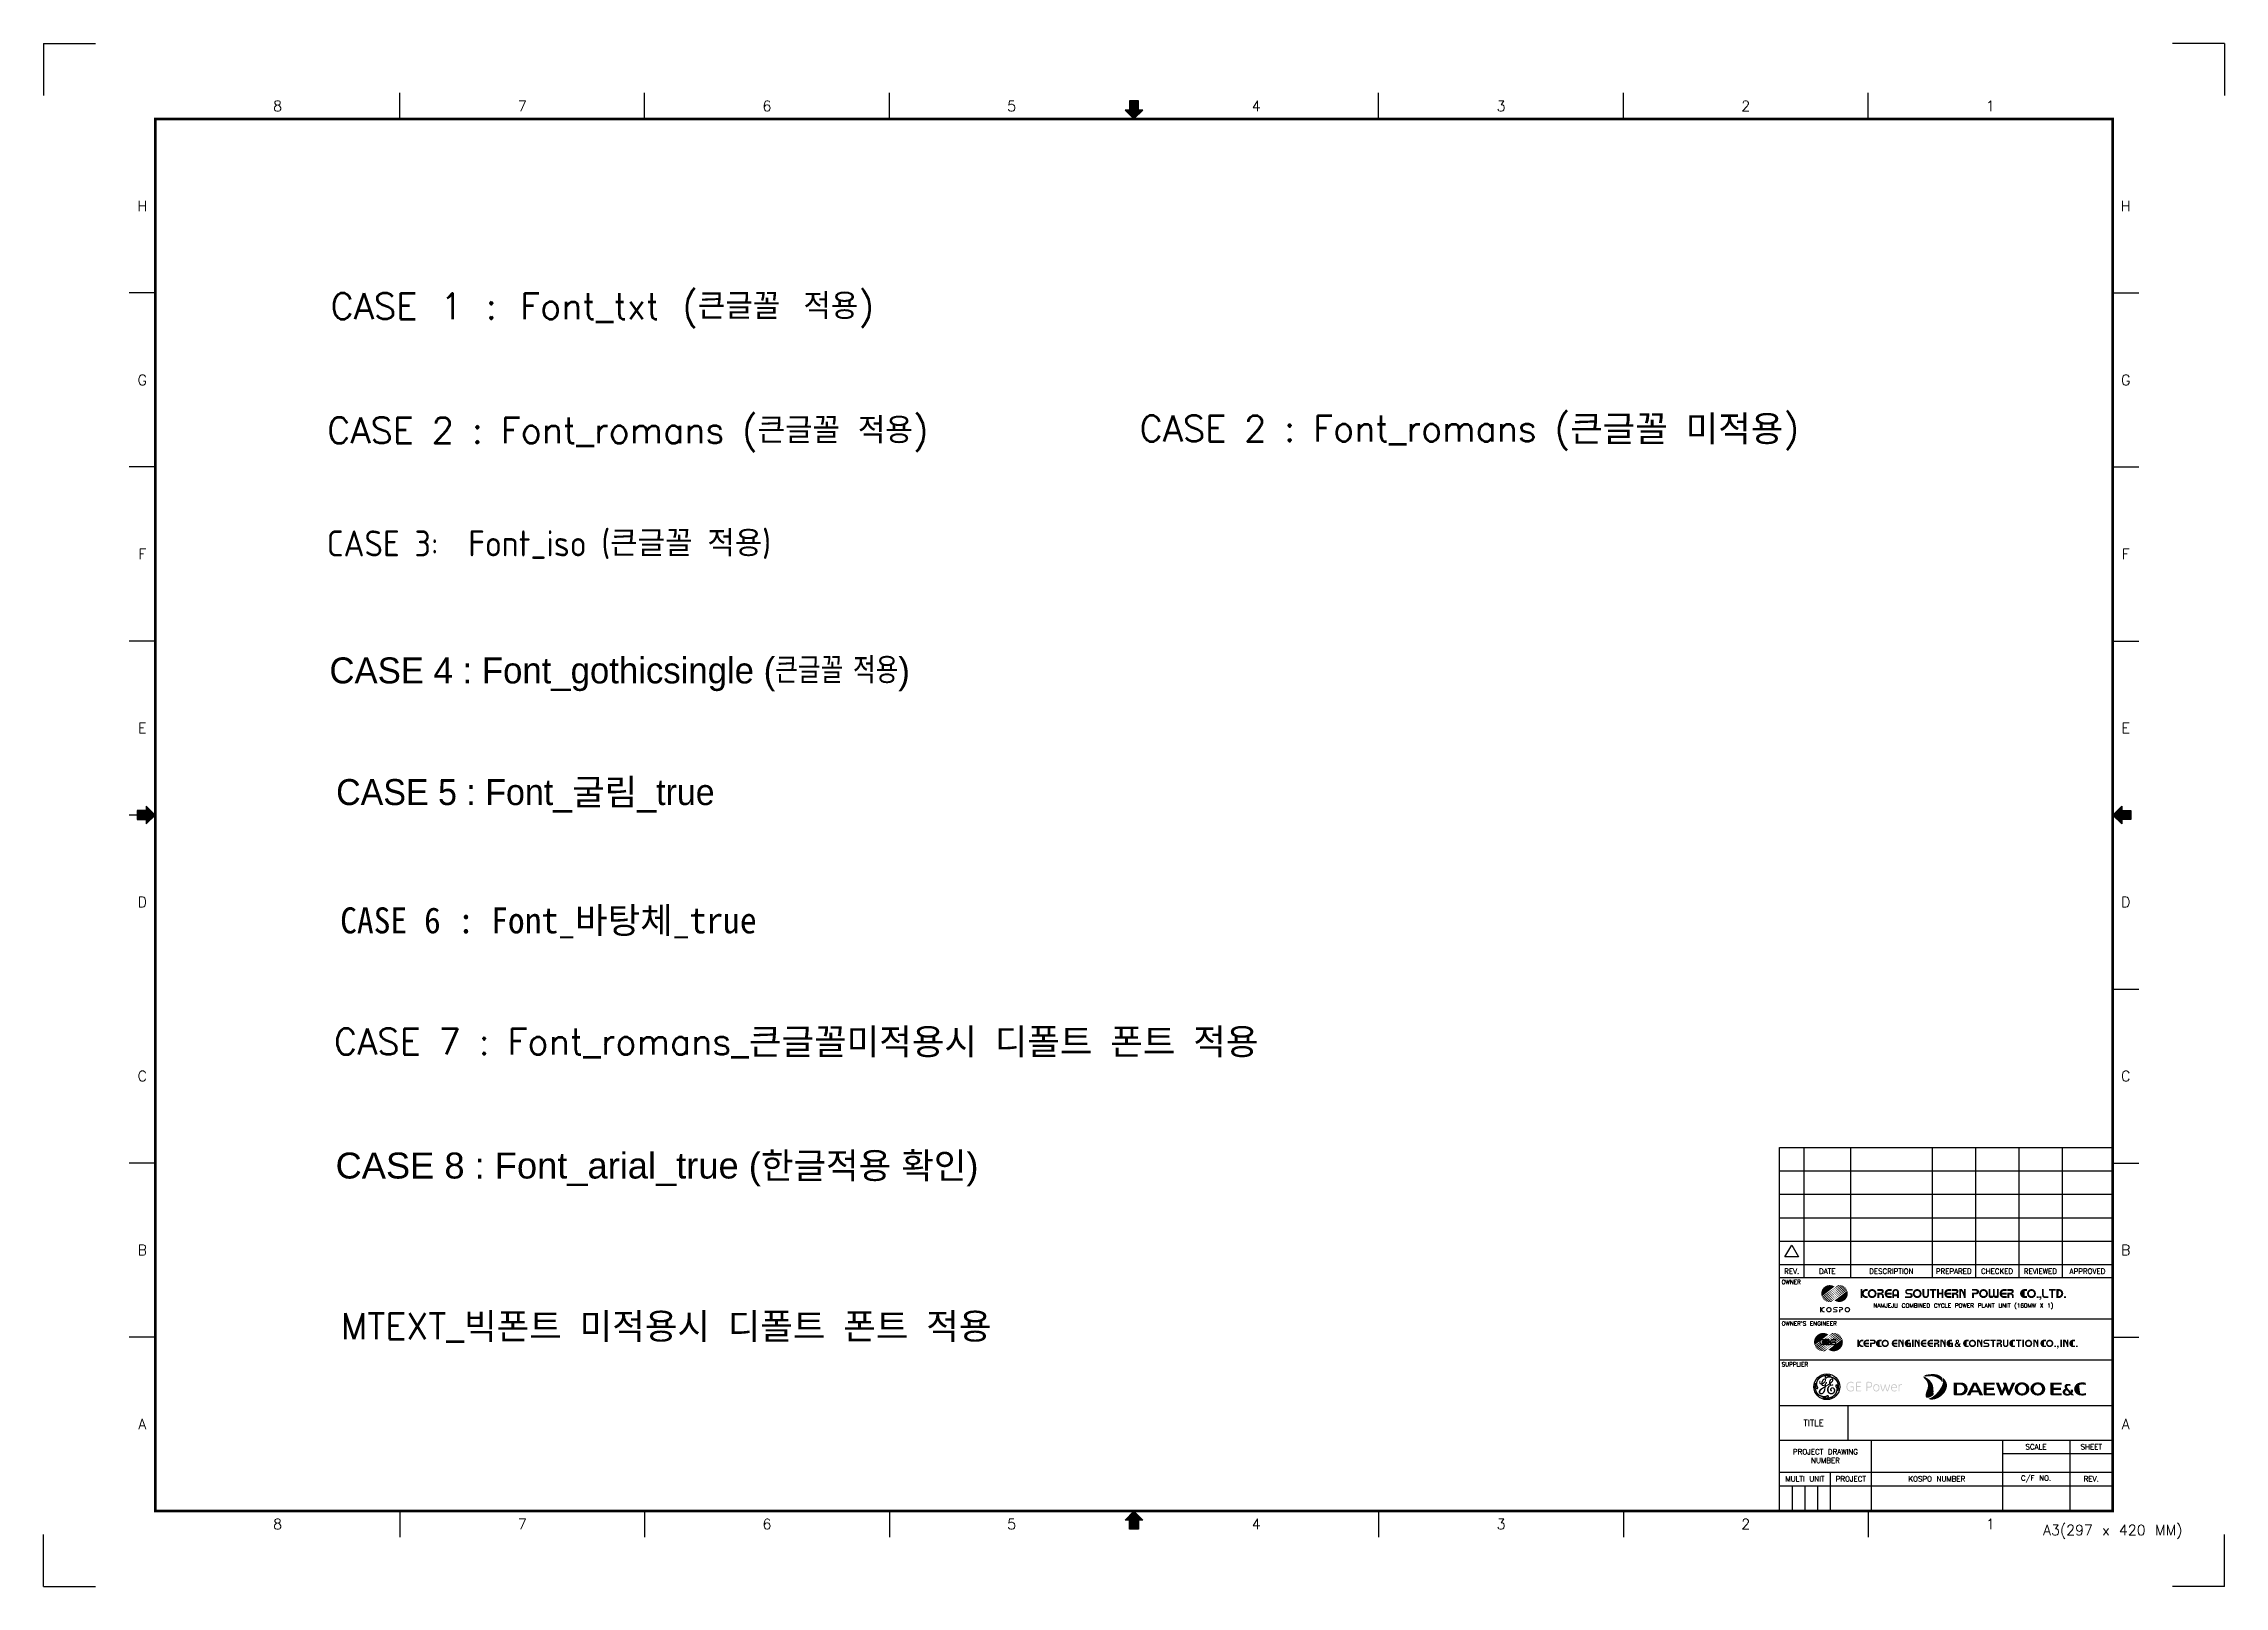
# Model space of a CAD drawing. Header units: millimetres. Extents: x 162 to 582, y 91 to 388.
import ezdxf

# ---------------------------------------------------------------- set-up
doc = ezdxf.new("R2010")
doc.units = ezdxf.units.MM
doc.layers.add('0_Title Block', color=7, linetype='Continuous')
doc.styles.add('font_arial_true', font='arial.ttf')
doc.styles.add('font_gothic', font='gothic_single.shx', dxfattribs={"bigfont": 'gothic_singlebig.shx'})
doc.styles.add('font_바탕체_true', font='')
doc.styles.add('iso(큰 글꼴 적용)', font='iso.shx', dxfattribs={"bigfont": 'whgtxt.shx'})
doc.styles.add('romans(큰 글꼴 미적용)', font='romans.shx')
doc.styles.add('romans(큰 글꼴 적용)', font='romans.shx', dxfattribs={"bigfont": 'whgtxt.shx'})
doc.styles.get("Standard").update_dxf_attribs({"font": 'txt.shx', "bigfont": 'bigfont.shx'})
doc.styles.add('txt(큰 글꼴 적용)', font='txt.shx', dxfattribs={"bigfont": 'whgtxt.shx'})
doc.styles.add('굴림', font='')
doc.styles.get('font_바탕체_true').set_extended_font_data('BatangChe')
doc.styles.get('굴림').set_extended_font_data('Gulim')

msp = doc.modelspace()

# ---------------------------------------------------------------- texts
for s, style, p in [('CASE 1 : Font_txt (큰글꼴 적용)', 'txt(큰 글꼴 적용)', (217.08, 335.29)), ('CASE 2 : Font_romans (큰글꼴 적용)', 'romans(큰 글꼴 적용)', (216.42, 311.4)), ('CASE 2 : Font_romans (큰글꼴 미적용)', 'romans(큰 글꼴 미적용)', (372.89, 311.74)), ('CASE 3:  Font_iso (큰글꼴 적용)', 'iso(큰 글꼴 적용)', (216.37, 289.63)), ('CASE 4 : Font_gothicsingle (큰글꼴 적용)', 'font_gothic', (216.88, 265.18)), ('CASE 5 : Font_굴림_true', '굴림', (218.17, 241.76)), ('CASE 6 : Font_바탕체_true', 'font_바탕체_true', (218.94, 217.06)), ('CASE 7 : Font_romans_큰글꼴미적용시 디폴트 폰트 적용', 'romans(큰 글꼴 미적용)', (217.74, 193.72)), ('CASE 8 : Font_arial_true (한글적용 확인)', 'font_arial_true', (218.06, 169.86))]:
    msp.add_text(s, height=5, dxfattribs=dict(style=style)).set_placement(p)
at = {"insert": (219.03, 143.94), "char_height": 5, "attachment_point": 1, "style": 'romans(큰 글꼴 미적용)'}
msp.add_mtext_dynamic_manual_height_columns('MTEXT_빅폰트 미적용시 디폴트 폰트 적용', width=193.7622, gutter_width=12.5, heights=[0], dxfattribs=at)

# ---------------------------------------------------------------- blocks, each defined once
blk = doc.blocks.new('GE&DAEWOO_TEMPLATE')
h = blk.add_hatch(color=0)
h.dxf.hatch_style = 1
h.paths.add_polyline_path([(209.12, 285.96), (210, 285.96), (210.88, 285.96), (210.88, 284.22), (211.71, 284.22), (210, 282.5), (208.29, 284.22), (209.12, 284.22)])
h = blk.add_hatch(color=0)
h.dxf.hatch_style = 1
h.paths.add_polyline_path([(18.04, 147.62), (18.04, 148.5), (18.04, 149.38), (19.78, 149.38), (19.78, 150.21), (21.5, 148.5), (19.78, 146.79), (19.78, 147.62)])
h = blk.add_hatch(color=0)
h.dxf.hatch_style = 1
h.paths.add_polyline_path([(401.96, 147.62), (401.96, 148.5), (401.96, 149.38), (400.22, 149.38), (400.22, 150.21), (398.5, 148.5), (400.22, 146.79), (400.22, 147.62)])
h = blk.add_hatch(color=0)
h.dxf.hatch_style = 1
h.paths.add_polyline_path([(344.92, 57.73, 0.727694), (342.46, 55.82)])
h = blk.add_hatch(color=0)
h.dxf.hatch_style = 1
h.paths.add_polyline_path([(345.96, 58.01, 0.06033), (345.57, 57.99), (344.92, 57.4), (342.49, 55.75, 0.032635), (342.58, 55.56), (344.93, 57.34)])
h = blk.add_hatch(color=0)
h.dxf.hatch_style = 1
h.paths.add_polyline_path([(342.61, 55.51, 0.031634), (342.73, 55.35), (344.96, 57.04), (346.34, 57.93, 0.04191), (346.07, 57.99), (344.92, 57.06)])
h = blk.add_hatch(color=0)
h.dxf.hatch_style = 1
h.paths.add_polyline_path([(342.77, 55.29, 0.032271), (342.92, 55.14), (344.99, 56.72), (346.63, 57.8, 0.037496), (346.41, 57.91), (344.89, 56.71)])
h = blk.add_hatch(color=0)
h.dxf.hatch_style = 1
h.paths.add_polyline_path([(345.11, 56.47), (346.87, 57.64, 0.034371), (346.69, 57.77), (344.89, 56.38), (342.97, 55.1, 0.033674), (343.15, 54.98)])
h = blk.add_hatch(color=0)
h.dxf.hatch_style = 1
h.paths.add_polyline_path([(343.22, 54.94, 0.037446), (343.44, 54.84), (344.92, 56.01), (347.07, 57.45, 0.030602), (346.92, 57.59), (344.84, 56.01)])
h = blk.add_hatch(color=0)
h.dxf.hatch_style = 1
h.paths.add_polyline_path([(344.94, 55.75), (343.51, 54.82, 0.042362), (343.78, 54.76), (344.94, 55.7), (347.23, 57.23, 0.032038), (347.11, 57.4)])
h = blk.add_hatch(color=0)
h.dxf.hatch_style = 1
h.paths.add_polyline_path([(347.35, 56.99, 0.032849), (347.26, 57.18), (344.86, 55.36), (343.88, 54.75, 0.062501), (344.29, 54.77), (344.94, 55.37)])
h = blk.add_hatch(color=0)
h.dxf.hatch_style = 1
h.paths.add_polyline_path([(344.92, 55.03, 0.724527), (347.38, 56.92)])
h = blk.add_hatch(color=0)
h.dxf.hatch_style = 1
h.paths.add_polyline_path([(349.92, 55.5), (350.29, 55.5), (350.29, 55.92, 0.261225), (351.04, 55.5), (351.3, 55.5), (351.3, 55.87), (351.04, 55.87, -1), (351.04, 56.88), (351.3, 56.88), (351.3, 57.25), (351.04, 57.25, 0.261225), (350.29, 56.83), (350.29, 57.25), (349.92, 57.25)])
h = blk.add_hatch(color=0)
h.dxf.hatch_style = 1
edge = h.paths.add_edge_path()
edge.add_ellipse((352.16, 56.37), major_axis=(0, 0.881), ratio=0.977117, start_angle=0, end_angle=360)
edge = h.paths.add_edge_path(flags=16)
edge.add_ellipse((352.16, 56.37), major_axis=(0, 0.506), ratio=0.983585, start_angle=0, end_angle=360)
h = blk.add_hatch(color=0)
h.dxf.hatch_style = 1
h.paths.add_polyline_path([(353.88, 56.88, -1), (353.88, 56.56), (353.17, 56.56), (353.17, 55.5), (353.54, 55.5), (353.54, 56.19), (353.85, 56.19), (353.93, 56.16), (353.99, 56.1), (354.03, 56.03), (354.04, 55.96), (354.04, 55.5), (354.42, 55.5), (354.42, 55.94), (354.42, 55.96), (354.41, 55.98), (354.41, 56), (354.41, 56.01), (354.4, 56.03), (354.4, 56.05), (354.39, 56.07), (354.39, 56.09), (354.38, 56.11), (354.37, 56.13), (354.37, 56.14), (354.36, 56.16), (354.35, 56.18), (354.34, 56.19), (354.32, 56.21), (354.31, 56.22), (354.3, 56.24), (354.29, 56.25), (354.27, 56.27), (354.26, 56.28), (354.24, 56.29), (354.23, 56.3), (354.21, 56.31), (354.19, 56.32), (354.18, 56.33), (354.16, 56.34), (354.14, 56.35), (354.12, 56.35), (354.11, 56.36), (354.09, 56.36), (354.07, 56.37), (354.05, 56.37), (354.03, 56.37), (354.01, 56.38), (353.99, 56.38), (354.02, 56.38), (354.04, 56.38), (354.06, 56.38), (354.08, 56.39), (354.11, 56.39), (354.13, 56.4), (354.15, 56.41), (354.17, 56.41), (354.19, 56.43), (354.21, 56.44), (354.23, 56.45), (354.24, 56.46), (354.26, 56.48), (354.28, 56.49), (354.3, 56.51), (354.31, 56.53), (354.32, 56.54), (354.34, 56.56), (354.35, 56.58), (354.36, 56.6), (354.37, 56.62), (354.38, 56.64), (354.39, 56.67), (354.4, 56.69), (354.4, 56.71), (354.41, 56.73), (354.41, 56.76), (354.41, 56.78), (354.41, 56.8), (354.41, 56.83), (354.41, 56.85), (354.41, 56.87), (354.41, 56.9), (354.4, 56.92), (354.4, 56.94), (354.39, 56.96), (354.38, 56.99), (354.37, 57.01), (354.36, 57.03), (354.35, 57.05), (354.34, 57.07), (354.33, 57.09), (354.31, 57.1), (354.3, 57.12), (354.28, 57.14), (354.26, 57.15), (354.25, 57.17), (354.23, 57.18), (354.21, 57.19), (354.19, 57.2), (354.17, 57.21), (354.15, 57.22), (354.13, 57.23), (354.11, 57.24), (354.08, 57.24), (354.06, 57.25), (354.04, 57.25), (354.02, 57.25), (353.99, 57.25), (353.17, 57.25), (353.17, 56.88)])
h = blk.add_hatch(color=0)
h.dxf.hatch_style = 1
h.paths.add_polyline_path([(355.43, 57.25), (355.4, 57.25), (355.36, 57.25), (355.32, 57.25), (355.28, 57.24), (355.24, 57.23), (355.21, 57.22), (355.17, 57.21), (355.13, 57.2), (355.1, 57.19), (355.06, 57.17), (355.03, 57.15), (355, 57.13), (354.96, 57.11), (354.93, 57.09), (354.9, 57.07), (354.87, 57.04), (354.84, 57.02), (354.81, 56.99), (354.79, 56.96), (354.76, 56.93), (354.74, 56.9), (354.72, 56.87), (354.7, 56.84), (354.68, 56.8), (354.66, 56.77), (354.64, 56.73), (354.63, 56.7), (354.61, 56.66), (354.6, 56.62), (354.59, 56.59), (354.58, 56.55), (354.58, 56.51), (354.57, 56.47), (354.57, 56.43), (354.57, 56.4), (354.57, 56.36), (354.57, 56.32), (354.57, 56.28), (354.58, 56.24), (354.58, 56.2), (354.59, 56.16), (354.6, 56.13), (354.61, 56.09), (354.63, 56.05), (354.64, 56.02), (354.66, 55.98), (354.68, 55.95), (354.7, 55.91), (354.72, 55.88), (354.74, 55.85), (354.76, 55.82), (354.79, 55.79), (354.81, 55.76), (354.84, 55.73), (354.87, 55.71), (354.9, 55.68), (354.93, 55.66), (354.96, 55.64), (354.99, 55.62), (355.03, 55.6), (355.06, 55.58), (355.1, 55.57), (355.13, 55.55), (355.17, 55.54), (355.21, 55.53), (355.24, 55.52), (355.28, 55.51), (355.32, 55.51), (355.36, 55.5), (355.4, 55.5), (355.43, 55.5), (355.91, 55.5), (355.91, 55.88), (355.39, 55.88), (355.3, 55.89), (355.21, 55.93), (355.12, 55.99), (355.05, 56.06), (354.97, 56.19), (355.91, 56.19), (355.91, 56.57), (354.98, 56.57), (355.02, 56.65), (355.09, 56.73), (355.16, 56.79), (355.25, 56.84), (355.35, 56.87), (355.42, 56.87), (355.91, 56.87), (355.91, 57.25)])
h = blk.add_hatch(color=0)
h.dxf.hatch_style = 1
h.paths.add_polyline_path([(356.8, 57.24), (356.77, 57.25), (356.74, 57.25), (356.7, 57.25), (356.67, 57.25), (356.64, 57.25), (356.6, 57.25), (356.57, 57.24), (356.54, 57.24), (356.51, 57.23), (356.47, 57.22), (356.44, 57.21), (356.41, 57.19), (356.38, 57.18), (356.35, 57.16), (356.33, 57.15), (356.3, 57.13), (356.27, 57.11), (356.25, 57.08), (356.23, 57.06), (356.2, 57.04), (356.18, 57.01), (356.16, 56.99), (356.15, 56.96), (356.13, 56.93), (356.12, 56.9), (356.1, 56.87), (356.09, 56.84), (356.08, 56.81), (356.07, 56.78), (356.07, 56.75), (356.06, 56.72), (356.06, 56.69), (356.06, 56.66), (356.06, 55.5), (356.4, 55.5), (356.4, 55.86), (356.98, 55.86), (356.98, 55.5), (357.31, 55.5), (357.31, 56.66), (357.31, 56.69), (357.31, 56.72), (357.31, 56.75), (357.3, 56.78), (357.29, 56.81), (357.28, 56.84), (357.27, 56.87), (357.26, 56.9), (357.24, 56.93), (357.23, 56.96), (357.21, 56.99), (357.19, 57.01), (357.17, 57.04), (357.15, 57.06), (357.12, 57.08), (357.1, 57.11), (357.07, 57.13), (357.05, 57.15), (357.02, 57.16), (356.99, 57.18), (356.96, 57.19), (356.93, 57.21), (356.9, 57.22), (356.87, 57.23), (356.84, 57.24)])
h.paths.add_polyline_path([(356.98, 56.2), (356.4, 56.2), (356.4, 56.7), (356.43, 56.79), (356.49, 56.86), (356.57, 56.9), (356.66, 56.93), (356.75, 56.92), (356.83, 56.89), (356.91, 56.83), (356.96, 56.76), (356.98, 56.69)], flags=16)
h = blk.add_hatch(color=0)
h.dxf.hatch_style = 1
h.paths.add_polyline_path([(359.04, 57.25, 1.03576), (359.08, 56.21), (359.44, 56.21, -1), (359.44, 55.85), (358.52, 55.85), (358.52, 55.5), (359.47, 55.5, 1), (359.47, 56.51), (359.04, 56.51, -1), (359.04, 56.95), (359.98, 56.95), (359.98, 57.25)])
h = blk.add_hatch(color=0)
h.dxf.hatch_style = 1
edge = h.paths.add_edge_path()
edge.add_ellipse((360.84, 56.37), major_axis=(0, 0.881), ratio=0.977117, start_angle=0, end_angle=360)
edge = h.paths.add_edge_path(flags=16)
edge.add_ellipse((360.84, 56.37), major_axis=(0, 0.506), ratio=0.983585, start_angle=0, end_angle=360)
h = blk.add_hatch(color=0)
h.dxf.hatch_style = 1
h.paths.add_polyline_path([(362.19, 57.25), (361.85, 57.25), (361.85, 56.09), (361.85, 56.06), (361.85, 56.03), (361.86, 56), (361.86, 55.97), (361.87, 55.94), (361.88, 55.91), (361.89, 55.88), (361.91, 55.85), (361.92, 55.82), (361.94, 55.79), (361.95, 55.76), (361.97, 55.74), (361.99, 55.71), (362.02, 55.69), (362.04, 55.67), (362.06, 55.65), (362.09, 55.63), (362.12, 55.61), (362.14, 55.59), (362.17, 55.57), (362.2, 55.56), (362.23, 55.54), (362.26, 55.53), (362.3, 55.52), (362.33, 55.51), (362.36, 55.51), (362.39, 55.5), (362.43, 55.5), (362.46, 55.5), (362.49, 55.5), (362.53, 55.5), (362.56, 55.5), (362.59, 55.51), (362.63, 55.51), (362.66, 55.52), (362.69, 55.53), (362.72, 55.54), (362.75, 55.56), (362.78, 55.57), (362.81, 55.59), (362.84, 55.61), (362.87, 55.62), (362.89, 55.64), (362.92, 55.67), (362.94, 55.69), (362.96, 55.71), (362.98, 55.74), (363, 55.76), (363.02, 55.79), (363.03, 55.82), (363.05, 55.85), (363.06, 55.88), (363.07, 55.91), (363.08, 55.94), (363.09, 55.97), (363.1, 56), (363.1, 56.03), (363.11, 56.06), (363.11, 56.09), (363.11, 57.25), (362.77, 57.25), (362.77, 56.09), (362.77, 56.08), (362.76, 56.07), (362.76, 56.05), (362.76, 56.04), (362.76, 56.02), (362.75, 56.01), (362.75, 56), (362.74, 55.98), (362.73, 55.97), (362.73, 55.96), (362.72, 55.95), (362.71, 55.93), (362.7, 55.92), (362.69, 55.91), (362.68, 55.9), (362.67, 55.89), (362.66, 55.88), (362.64, 55.87), (362.63, 55.87), (362.62, 55.86), (362.6, 55.85), (362.59, 55.85), (362.58, 55.84), (362.56, 55.84), (362.55, 55.83), (362.53, 55.83), (362.52, 55.83), (362.5, 55.83), (362.49, 55.83), (362.47, 55.83), (362.45, 55.83), (362.44, 55.83), (362.42, 55.83), (362.41, 55.83), (362.39, 55.84), (362.38, 55.84), (362.37, 55.85), (362.35, 55.85), (362.34, 55.86), (362.33, 55.87), (362.31, 55.88), (362.3, 55.88), (362.29, 55.89), (362.28, 55.9), (362.27, 55.91), (362.26, 55.92), (362.25, 55.93), (362.24, 55.95), (362.23, 55.96), (362.22, 55.97), (362.22, 55.98), (362.21, 56), (362.2, 56.01), (362.2, 56.02), (362.2, 56.04), (362.19, 56.05), (362.19, 56.07), (362.19, 56.08), (362.19, 56.09)])
h = blk.add_hatch(color=0)
h.dxf.hatch_style = 1
h.paths.add_polyline_path([(363.72, 56.93), (363.72, 55.5), (364.05, 55.5), (364.05, 56.93), (364.51, 56.93), (364.51, 57.25), (363.26, 57.25), (363.26, 56.93)])
h = blk.add_hatch(color=0)
h.dxf.hatch_style = 1
h.paths.add_polyline_path([(365.53, 56.54), (365.03, 56.54), (365.03, 57.25), (364.66, 57.25), (364.66, 55.5), (365.03, 55.5), (365.03, 56.21), (365.53, 56.21), (365.53, 55.5), (365.9, 55.5), (365.9, 57.25), (365.53, 57.25)])
h = blk.add_hatch(color=0)
h.dxf.hatch_style = 1
h.paths.add_polyline_path([(366.65, 57.21), (366.62, 57.2), (366.58, 57.19), (366.55, 57.17), (366.51, 57.15), (366.48, 57.13), (366.45, 57.11), (366.41, 57.09), (366.38, 57.07), (366.35, 57.04), (366.32, 57.02), (366.3, 56.99), (366.27, 56.96), (366.25, 56.93), (366.22, 56.9), (366.2, 56.87), (366.18, 56.84), (366.16, 56.8), (366.14, 56.77), (366.12, 56.73), (366.11, 56.7), (366.1, 56.66), (366.08, 56.62), (366.07, 56.59), (366.07, 56.55), (366.06, 56.51), (366.05, 56.47), (366.05, 56.43), (366.05, 56.4), (366.05, 56.36), (366.05, 56.32), (366.05, 56.28), (366.06, 56.24), (366.07, 56.2), (366.07, 56.16), (366.08, 56.13), (366.1, 56.09), (366.11, 56.05), (366.12, 56.02), (366.14, 55.98), (366.16, 55.95), (366.18, 55.91), (366.2, 55.88), (366.22, 55.85), (366.25, 55.82), (366.27, 55.79), (366.3, 55.76), (366.32, 55.73), (366.35, 55.71), (366.38, 55.68), (366.41, 55.66), (366.45, 55.64), (366.48, 55.62), (366.51, 55.6), (366.55, 55.58), (366.58, 55.57), (366.62, 55.55), (366.65, 55.54), (366.69, 55.53), (366.73, 55.52), (366.76, 55.51), (366.8, 55.51), (366.84, 55.5), (366.88, 55.5), (366.92, 55.5), (367.39, 55.5), (367.39, 55.88), (366.88, 55.88), (366.78, 55.89), (366.69, 55.93), (366.61, 55.99), (366.53, 56.06), (366.46, 56.19), (367.39, 56.19), (367.39, 56.57), (366.46, 56.57), (366.5, 56.65), (366.57, 56.73), (366.65, 56.79), (366.73, 56.84), (366.83, 56.87), (366.9, 56.87), (367.39, 56.87), (367.39, 57.25), (366.92, 57.25), (366.88, 57.25), (366.84, 57.25), (366.8, 57.25), (366.76, 57.24), (366.73, 57.23), (366.69, 57.22)])
h = blk.add_hatch(color=0)
h.dxf.hatch_style = 1
h.paths.add_polyline_path([(368.26, 56.88, -1), (368.26, 56.56), (367.54, 56.56), (367.54, 55.5), (367.91, 55.5), (367.91, 56.19), (368.22, 56.19), (368.3, 56.16), (368.36, 56.1), (368.4, 56.03), (368.42, 55.96), (368.42, 55.5), (368.79, 55.5), (368.79, 55.94), (368.79, 55.96), (368.79, 55.98), (368.78, 56), (368.78, 56.01), (368.78, 56.03), (368.77, 56.05), (368.77, 56.07), (368.76, 56.09), (368.75, 56.11), (368.75, 56.13), (368.74, 56.14), (368.73, 56.16), (368.72, 56.18), (368.71, 56.19), (368.69, 56.21), (368.68, 56.22), (368.67, 56.24), (368.66, 56.25), (368.64, 56.27), (368.63, 56.28), (368.61, 56.29), (368.6, 56.3), (368.58, 56.31), (368.57, 56.32), (368.55, 56.33), (368.53, 56.34), (368.51, 56.35), (368.5, 56.35), (368.48, 56.36), (368.46, 56.36), (368.44, 56.37), (368.42, 56.37), (368.4, 56.37), (368.38, 56.38), (368.37, 56.38), (368.39, 56.38), (368.41, 56.38), (368.43, 56.38), (368.45, 56.39), (368.48, 56.39), (368.5, 56.4), (368.52, 56.41), (368.54, 56.41), (368.56, 56.43), (368.58, 56.44), (368.6, 56.45), (368.62, 56.46), (368.63, 56.48), (368.65, 56.49), (368.67, 56.51), (368.68, 56.53), (368.7, 56.54), (368.71, 56.56), (368.72, 56.58), (368.73, 56.6), (368.74, 56.62), (368.75, 56.64), (368.76, 56.67), (368.77, 56.69), (368.77, 56.71), (368.78, 56.73), (368.78, 56.76), (368.79, 56.78), (368.79, 56.8), (368.79, 56.83), (368.79, 56.85), (368.78, 56.87), (368.78, 56.9), (368.77, 56.92), (368.77, 56.94), (368.76, 56.96), (368.75, 56.99), (368.74, 57.01), (368.73, 57.03), (368.72, 57.05), (368.71, 57.07), (368.7, 57.09), (368.68, 57.1), (368.67, 57.12), (368.65, 57.14), (368.63, 57.15), (368.62, 57.17), (368.6, 57.18), (368.58, 57.19), (368.56, 57.2), (368.54, 57.21), (368.52, 57.22), (368.5, 57.23), (368.48, 57.24), (368.45, 57.24), (368.43, 57.25), (368.41, 57.25), (368.39, 57.25), (368.37, 57.25), (367.54, 57.25), (367.54, 56.88)])
h = blk.add_hatch(color=0)
h.dxf.hatch_style = 1
h.paths.add_polyline_path([(369.84, 56.62, 0.058994), (369.42, 57.25), (368.94, 57.25), (368.94, 55.5), (369.27, 55.5), (369.27, 56.92, -0.13567), (369.84, 55.5), (370.17, 55.5), (370.17, 57.25), (369.84, 57.25)])
h = blk.add_hatch(color=0)
h.dxf.hatch_style = 1
h.paths.add_polyline_path([(372.12, 56.53), (371.38, 56.53), (371.38, 55.5), (371.78, 55.5), (371.78, 56.21), (372.23, 56.21, 1), (372.23, 57.25), (371.38, 57.25), (371.38, 56.93), (372.12, 56.93, -1)])
h = blk.add_hatch(color=0)
h.dxf.hatch_style = 1
edge = h.paths.add_edge_path()
edge.add_ellipse((373.61, 56.37), major_axis=(0, 0.881), ratio=0.977117, start_angle=0, end_angle=360)
edge = h.paths.add_edge_path(flags=16)
edge.add_ellipse((373.61, 56.37), major_axis=(0, 0.506), ratio=0.983585, start_angle=0, end_angle=360)
h = blk.add_hatch(color=0)
h.dxf.hatch_style = 1
edge = h.paths.add_edge_path()
edge.add_line((374.94, 57.25), (374.62, 57.25))
edge.add_line((374.62, 57.25), (374.62, 55.82))
edge.add_ellipse((375.1, 55.82), major_axis=(-0.484, 0), ratio=0.666667, start_angle=360, end_angle=540)
edge.add_ellipse((376.07, 55.82), major_axis=(0.484, 0), ratio=0.666667, start_angle=-180, end_angle=0)
edge.add_line((376.55, 55.82), (376.55, 57.25))
edge.add_line((376.55, 57.25), (376.23, 57.25))
edge.add_line((376.23, 57.25), (376.23, 55.93))
edge.add_ellipse((375.99, 55.98), major_axis=(0.242, 0), ratio=0.666667, start_angle=180, end_angle=360, ccw=False)
edge.add_line((375.75, 55.98), (375.75, 57.25))
edge.add_line((375.75, 57.25), (375.42, 57.25))
edge.add_line((375.42, 57.25), (375.42, 55.93))
edge.add_ellipse((375.18, 55.98), major_axis=(-0.242, 0), ratio=0.666667, start_angle=0, end_angle=180, ccw=False)
edge.add_line((374.94, 55.98), (374.94, 57.25))
h = blk.add_hatch(color=0)
h.dxf.hatch_style = 1
h.paths.add_polyline_path([(378.05, 57.25), (377.57, 57.25), (377.53, 57.25), (377.49, 57.25), (377.46, 57.25), (377.42, 57.24), (377.38, 57.23), (377.34, 57.22), (377.31, 57.21), (377.27, 57.2), (377.23, 57.19), (377.2, 57.17), (377.17, 57.15), (377.13, 57.13), (377.1, 57.11), (377.07, 57.09), (377.04, 57.07), (377.01, 57.04), (376.98, 57.02), (376.95, 56.99), (376.92, 56.96), (376.9, 56.93), (376.88, 56.9), (376.85, 56.87), (376.83, 56.84), (376.81, 56.8), (376.8, 56.77), (376.78, 56.73), (376.76, 56.7), (376.75, 56.66), (376.74, 56.62), (376.73, 56.59), (376.72, 56.55), (376.71, 56.51), (376.71, 56.47), (376.7, 56.43), (376.7, 56.4), (376.7, 56.36), (376.7, 56.32), (376.71, 56.28), (376.71, 56.24), (376.72, 56.2), (376.73, 56.16), (376.74, 56.13), (376.75, 56.09), (376.76, 56.05), (376.78, 56.02), (376.8, 55.98), (376.81, 55.95), (376.83, 55.91), (376.85, 55.88), (376.88, 55.85), (376.9, 55.82), (376.92, 55.79), (376.95, 55.76), (376.98, 55.73), (377.01, 55.71), (377.04, 55.68), (377.07, 55.66), (377.1, 55.64), (377.13, 55.62), (377.17, 55.6), (377.2, 55.58), (377.23, 55.57), (377.27, 55.55), (377.31, 55.54), (377.34, 55.53), (377.38, 55.52), (377.42, 55.51), (377.46, 55.51), (377.49, 55.5), (377.53, 55.5), (377.57, 55.5), (378.05, 55.5), (378.05, 55.88), (377.53, 55.88), (377.44, 55.89), (377.34, 55.93), (377.26, 55.99), (377.19, 56.06), (377.11, 56.19), (378.05, 56.19), (378.05, 56.57), (377.12, 56.57), (377.16, 56.65), (377.22, 56.73), (377.3, 56.79), (377.39, 56.84), (377.48, 56.87), (377.56, 56.87), (378.05, 56.87)])
h = blk.add_hatch(color=0)
h.dxf.hatch_style = 1
h.paths.add_polyline_path([(379.25, 57.18), (379.23, 57.19), (379.21, 57.2), (379.19, 57.21), (379.17, 57.22), (379.15, 57.23), (379.13, 57.24), (379.11, 57.24), (379.09, 57.25), (379.06, 57.25), (379.04, 57.25), (379.02, 57.25), (378.2, 57.25), (378.2, 56.88), (378.91, 56.88, -1), (378.91, 56.56), (378.2, 56.56), (378.2, 55.5), (378.57, 55.5), (378.57, 56.19), (378.88, 56.19), (378.96, 56.16), (379.02, 56.1), (379.06, 56.03), (379.07, 55.96), (379.07, 55.5), (379.44, 55.5), (379.44, 55.94), (379.44, 55.96), (379.44, 55.98), (379.44, 56), (379.43, 56.01), (379.43, 56.03), (379.43, 56.05), (379.42, 56.07), (379.41, 56.09), (379.41, 56.11), (379.4, 56.13), (379.39, 56.14), (379.38, 56.16), (379.37, 56.18), (379.36, 56.19), (379.35, 56.21), (379.34, 56.22), (379.32, 56.24), (379.31, 56.25), (379.3, 56.27), (379.28, 56.28), (379.27, 56.29), (379.25, 56.3), (379.24, 56.31), (379.22, 56.32), (379.2, 56.33), (379.19, 56.34), (379.17, 56.35), (379.15, 56.35), (379.13, 56.36), (379.11, 56.36), (379.09, 56.37), (379.08, 56.37), (379.06, 56.37), (379.04, 56.38), (379.02, 56.38), (379.04, 56.38), (379.06, 56.38), (379.09, 56.38), (379.11, 56.39), (379.13, 56.39), (379.15, 56.4), (379.17, 56.41), (379.19, 56.41), (379.21, 56.43), (379.23, 56.44), (379.25, 56.45), (379.27, 56.46), (379.29, 56.48), (379.3, 56.49), (379.32, 56.51), (379.34, 56.53), (379.35, 56.54), (379.36, 56.56), (379.38, 56.58), (379.39, 56.6), (379.4, 56.62), (379.41, 56.64), (379.42, 56.67), (379.42, 56.69), (379.43, 56.71), (379.43, 56.73), (379.44, 56.76), (379.44, 56.78), (379.44, 56.8), (379.44, 56.83), (379.44, 56.85), (379.44, 56.87), (379.43, 56.9), (379.43, 56.92), (379.42, 56.94), (379.42, 56.96), (379.41, 56.99), (379.4, 57.01), (379.39, 57.03), (379.38, 57.05), (379.36, 57.07), (379.35, 57.09), (379.34, 57.1), (379.32, 57.12), (379.31, 57.14), (379.29, 57.15), (379.27, 57.17)])
h = blk.add_hatch(color=0)
h.dxf.hatch_style = 1
edge = h.paths.add_edge_path()
edge.add_ellipse((381.51, 56.38), major_axis=(0, 0.878), ratio=0.988957, start_angle=0, end_angle=180)
edge.add_line((381.51, 55.5), (381.99, 55.5))
edge.add_line((381.99, 55.5), (381.99, 55.88))
edge.add_line((381.99, 55.88), (381.46, 55.88))
edge.add_ellipse((381.51, 56.38), major_axis=(0, 0.498), ratio=0.980526, start_angle=0, end_angle=180, ccw=False)
edge.add_line((381.51, 56.87), (381.99, 56.87))
edge.add_line((381.99, 56.87), (381.99, 57.25))
edge.add_line((381.99, 57.25), (381.51, 57.25))
h = blk.add_hatch(color=0)
h.dxf.hatch_style = 1
edge = h.paths.add_edge_path()
edge.add_ellipse((382.85, 56.37), major_axis=(0, 0.881), ratio=0.977117, start_angle=0, end_angle=360)
edge = h.paths.add_edge_path(flags=16)
edge.add_ellipse((382.85, 56.37), major_axis=(0, 0.506), ratio=0.983585, start_angle=0, end_angle=360)
h = blk.add_hatch(color=0)
h.dxf.hatch_style = 1
h.paths.add_polyline_path([(383.86, 55.5), (384.23, 55.5), (384.23, 55.82), (383.86, 55.82)])
h = blk.add_hatch(color=0)
h.dxf.hatch_style = 1
edge = h.paths.add_edge_path()
edge.add_line((384.38, 55.82), (384.38, 55.5))
edge.add_line((384.38, 55.5), (384.64, 55.5))
edge.add_ellipse((384.38, 55.5), major_axis=(0.259, 0), ratio=0.892524, start_angle=270.0777, end_angle=360, ccw=False)
edge.add_line((384.38, 55.27), (384.38, 55.15))
edge.add_ellipse((384.38, 55.5), major_axis=(0.371, 0), ratio=0.924817, start_angle=270, end_angle=359.9364)
edge.add_line((384.75, 55.5), (384.75, 55.82))
edge.add_line((384.75, 55.82), (384.38, 55.82))
h = blk.add_hatch(color=0)
h.dxf.hatch_style = 1
h.paths.add_polyline_path([(384.9, 56.06, 0.414214), (385.47, 55.5), (386.07, 55.5), (386.07, 55.82), (385.47, 55.82, -0.414214), (385.22, 56.06), (385.22, 57.25), (384.9, 57.25)])
h = blk.add_hatch(color=0)
h.dxf.hatch_style = 1
h.paths.add_polyline_path([(387.02, 56.93), (387.48, 56.93), (387.48, 57.25), (386.22, 57.25), (386.22, 56.93), (386.69, 56.93), (386.69, 55.5), (387.02, 55.5)])
h = blk.add_hatch(color=0)
h.dxf.hatch_style = 1
edge = h.paths.add_edge_path()
edge.add_line((388.1, 57.25), (387.63, 57.25))
edge.add_line((387.63, 57.25), (387.63, 55.5))
edge.add_line((387.63, 55.5), (388.1, 55.5))
edge.add_ellipse((388.1, 56.38), major_axis=(0, 0.878), ratio=0.988957, start_angle=180, end_angle=360)
edge = h.paths.add_edge_path(flags=16)
edge.add_ellipse((388.1, 56.38), major_axis=(0, 0.498), ratio=0.980526, start_angle=180, end_angle=360, ccw=False)
edge.add_line((388.1, 55.88), (388.01, 55.88))
edge.add_line((388.01, 55.88), (388.01, 56.87))
edge.add_line((388.01, 56.87), (388.16, 56.87))
h = blk.add_hatch(color=0)
h.dxf.hatch_style = 1
h.paths.add_polyline_path([(389.49, 55.82), (389.12, 55.82), (389.12, 55.5), (389.49, 55.5)])
h = blk.add_hatch(color=0)
h.dxf.hatch_style = 1
h.paths.add_polyline_path([(342.87, 53.57), (343.03, 53.57), (343.03, 53.79), (342.81, 53.79, 0.290582), (342.37, 53.44), (342.37, 53.79), (342.15, 53.79), (342.15, 52.74), (342.37, 52.74), (342.37, 53.1, 0.320248), (342.87, 52.74), (343.03, 52.74), (343.03, 52.96), (342.87, 52.96, -1)])
h = blk.add_hatch(color=0)
h.dxf.hatch_style = 1
edge = h.paths.add_edge_path()
edge.add_spline(control_points=[(344.37, 53.27), (344.37, 53.32), (344.37, 53.36), (344.32, 53.54), (344.23, 53.65), (344, 53.78), (343.86, 53.81), (343.6, 53.76), (343.48, 53.69), (343.33, 53.49), (343.29, 53.38), (343.29, 53.27)], knot_values=[3.147982, 3.147982, 3.147982, 3.147982, 3.409925, 3.409925, 4.157317, 4.157317, 4.904709, 4.904709, 5.652102, 5.652102, 6.283185, 6.283185, 6.283185, 6.283185], degree=3, periodic=0)
edge.add_spline(control_points=[(343.29, 53.27), (343.29, 53.19), (343.31, 53.12), (343.4, 52.93), (343.5, 52.83), (343.75, 52.73), (343.89, 52.73), (344.14, 52.81), (344.25, 52.9), (344.35, 53.09), (344.37, 53.18), (344.37, 53.27)], knot_values=[0, 0, 0, 0, 0.420356, 0.420356, 1.167748, 1.167748, 1.915141, 1.915141, 2.662533, 2.662533, 3.141477, 3.141477, 3.141477, 3.141477], degree=3, periodic=0)
edge.add_line((344.37, 53.27), (344.37, 53.27))
edge = h.paths.add_edge_path(flags=16)
edge.add_ellipse((343.83, 53.27), major_axis=(-0.322, 0), ratio=0.945153, start_angle=0, end_angle=360)
h = blk.add_hatch(color=0)
h.dxf.hatch_style = 1
h.paths.add_polyline_path([(345.51, 53.79), (344.95, 53.79, 0.965475), (344.93, 53.17), (345.19, 53.17, -1), (345.19, 52.95), (344.64, 52.95), (344.64, 52.74), (345.2, 52.74, 1), (345.2, 53.35), (344.95, 53.35, -1), (344.95, 53.61), (345.51, 53.61)])
h = blk.add_hatch(color=0)
h.dxf.hatch_style = 1
h.paths.add_polyline_path([(346.28, 53.79), (345.77, 53.79), (345.77, 53.6), (346.21, 53.6, -1), (346.22, 53.36), (345.77, 53.36), (345.77, 52.74), (346.01, 52.74), (346.01, 53.17), (346.27, 53.17), (346.28, 53.17, 1)])
h = blk.add_hatch(color=0)
h.dxf.hatch_style = 1
edge = h.paths.add_edge_path()
edge.add_spline(control_points=[(347.94, 53.27), (347.94, 53.32), (347.93, 53.36), (347.88, 53.54), (347.79, 53.65), (347.56, 53.78), (347.42, 53.81), (347.16, 53.76), (347.04, 53.69), (346.89, 53.49), (346.85, 53.38), (346.85, 53.27)], knot_values=[3.147982, 3.147982, 3.147982, 3.147982, 3.409925, 3.409925, 4.157317, 4.157317, 4.904709, 4.904709, 5.652102, 5.652102, 6.283185, 6.283185, 6.283185, 6.283185], degree=3, periodic=0)
edge.add_spline(control_points=[(346.85, 53.27), (346.85, 53.19), (346.87, 53.12), (346.96, 52.93), (347.06, 52.83), (347.31, 52.73), (347.45, 52.73), (347.7, 52.81), (347.81, 52.9), (347.91, 53.09), (347.94, 53.18), (347.94, 53.27)], knot_values=[0, 0, 0, 0, 0.420356, 0.420356, 1.167748, 1.167748, 1.915141, 1.915141, 2.662533, 2.662533, 3.141477, 3.141477, 3.141477, 3.141477], degree=3, periodic=0)
edge.add_line((347.94, 53.27), (347.94, 53.27))
edge = h.paths.add_edge_path(flags=16)
edge.add_ellipse((347.39, 53.27), major_axis=(-0.322, 0), ratio=0.945153, start_angle=0, end_angle=360)
h = blk.add_hatch(color=0)
h.dxf.hatch_style = 1
h.paths.add_polyline_path([(343.73, 48.49, 0.724771), (341.08, 46.43), (342.05, 47.18, -0.353646), (342.58, 47.6)])
h = blk.add_hatch(color=0)
h.dxf.hatch_style = 1
h.paths.add_polyline_path([(342.09, 46.82, -0.07844), (342.04, 46.98), (341.11, 46.35, 0.031939), (341.21, 46.15)])
h = blk.add_hatch(color=0)
h.dxf.hatch_style = 1
h.paths.add_polyline_path([(342.29, 46.61, -0.074701), (342.16, 46.71), (341.24, 46.09, 0.031577), (341.37, 45.91)])
h = blk.add_hatch(color=0)
h.dxf.hatch_style = 1
h.paths.add_polyline_path([(342.66, 46.53), (342.57, 46.53, -0.093199), (342.37, 46.56), (341.42, 45.85, 0.031909), (341.58, 45.7)])
h = blk.add_hatch(color=0)
h.dxf.hatch_style = 1
h.paths.add_polyline_path([(343.14, 46.53), (342.96, 46.53), (341.64, 45.65, 0.033138), (341.83, 45.51)])
h = blk.add_hatch(color=0)
h.dxf.hatch_style = 1
h.paths.add_polyline_path([(343.6, 46.53), (343.5, 46.53), (341.9, 45.47, 0.035603), (342.13, 45.37)])
h = blk.add_hatch(color=0)
h.dxf.hatch_style = 1
h.paths.add_polyline_path([(344.12, 46.53), (344.01, 46.53), (343.74, 46.32), (342.22, 45.34, 0.040497), (342.5, 45.28), (343.75, 46.28)])
h = blk.add_hatch(color=0)
h.dxf.hatch_style = 1
h.paths.add_polyline_path([(344.65, 46.53), (344.48, 46.53), (343.75, 45.97), (342.64, 45.26, 0.060157), (343.06, 45.29), (343.75, 45.91)])
h = blk.add_hatch(color=0)
h.dxf.hatch_style = 1
h.paths.add_polyline_path([(344.86, 48.79, 0.059739), (344.44, 48.76), (343.75, 48.14), (342.95, 47.6), (343.1, 47.6), (343.75, 48.09)])
h = blk.add_hatch(color=0)
h.dxf.hatch_style = 1
h.paths.add_polyline_path([(343.28, 47.08), (343.13, 47.18), (343.13, 46.98)])
h = blk.add_hatch(color=0)
h.dxf.hatch_style = 1
h.paths.add_polyline_path([(345.27, 48.71, 0.040531), (344.99, 48.77), (343.75, 47.78), (343.48, 47.6), (343.58, 47.6), (343.75, 47.73)])
h = blk.add_hatch(color=0)
h.dxf.hatch_style = 1
h.paths.add_polyline_path([(344.15, 47.32, -0.07491), (344.25, 47.44), (343.74, 47.09), (343.78, 47.07)])
h = blk.add_hatch(color=0)
h.dxf.hatch_style = 1
h.paths.add_polyline_path([(346.42, 47.62), (345.19, 46.67), (345.19, 46.53), (345.01, 46.53), (343.76, 45.57, 0.724712)])
h = blk.add_hatch(color=0)
h.dxf.hatch_style = 1
h.paths.add_polyline_path([(345.59, 48.58, 0.035586), (345.36, 48.68), (343.88, 47.52, -0.055506), (343.91, 47.47)])
h = blk.add_hatch(color=0)
h.dxf.hatch_style = 1
h.paths.add_polyline_path([(345.86, 48.4, 0.033135), (345.67, 48.54), (344.38, 47.54, -0.113394), (344.62, 47.6), (344.64, 47.6)])
h = blk.add_hatch(color=0)
h.dxf.hatch_style = 1
h.paths.add_polyline_path([(345.14, 47.21), (344.91, 47.21), (344.54, 46.93, 0.126859), (344.61, 46.91), (344.69, 46.91)])
h = blk.add_hatch(color=0)
h.dxf.hatch_style = 1
h.paths.add_polyline_path([(346.07, 48.2, 0.031895), (345.91, 48.36), (344.93, 47.6), (345.18, 47.6)])
h = blk.add_hatch(color=0)
h.dxf.hatch_style = 1
h.paths.add_polyline_path([(346.39, 47.7, 0.03194), (346.29, 47.9), (344.99, 46.91), (345.22, 46.91)])
h = blk.add_hatch(color=0)
h.dxf.hatch_style = 1
h.paths.add_polyline_path([(346.25, 47.96, 0.031576), (346.12, 48.14), (345.19, 47.43), (345.19, 47.25)])
h = blk.add_hatch(color=0)
h.dxf.hatch_style = 1
h.paths.add_polyline_path([(350.25, 47.19), (350.47, 47.19), (350.47, 47.5), (350.25, 47.5, 0.261225), (349.64, 47.15), (349.64, 47.5), (349.33, 47.5), (349.33, 46.06), (349.64, 46.06), (349.64, 46.4, 0.261225), (350.25, 46.06), (350.47, 46.06), (350.47, 46.36), (350.25, 46.36, -1)])
h = blk.add_hatch(color=0)
h.dxf.hatch_style = 1
h.paths.add_polyline_path([(350.47, 46.79), (350.47, 46.76), (350.47, 46.73), (350.47, 46.7), (350.48, 46.67), (350.48, 46.64), (350.49, 46.6), (350.5, 46.57), (350.51, 46.54), (350.52, 46.51), (350.53, 46.48), (350.54, 46.45), (350.56, 46.43), (350.57, 46.4), (350.59, 46.37), (350.61, 46.35), (350.63, 46.32), (350.65, 46.3), (350.67, 46.27), (350.69, 46.25), (350.72, 46.23), (350.74, 46.21), (350.77, 46.19), (350.79, 46.17), (350.82, 46.16), (350.85, 46.14), (350.88, 46.13), (350.9, 46.11), (350.93, 46.1), (350.96, 46.09), (350.99, 46.08), (351.02, 46.07), (351.05, 46.07), (351.09, 46.06), (351.12, 46.06), (351.15, 46.06), (351.18, 46.06), (351.57, 46.06), (351.57, 46.37), (351.1, 46.37), (350.95, 46.43), (350.87, 46.52), (350.8, 46.62), (351.57, 46.62), (351.57, 46.93), (350.81, 46.93), (350.86, 47.04), (350.99, 47.15), (351.12, 47.19), (351.57, 47.19), (351.57, 47.5), (351.18, 47.5), (351.15, 47.5), (351.12, 47.5), (351.09, 47.49), (351.05, 47.49), (351.02, 47.48), (350.99, 47.47), (350.96, 47.46), (350.93, 47.45), (350.9, 47.44), (350.88, 47.43), (350.85, 47.42), (350.82, 47.4), (350.79, 47.38), (350.77, 47.36), (350.74, 47.35), (350.72, 47.33), (350.69, 47.3), (350.67, 47.28), (350.65, 47.26), (350.63, 47.23), (350.61, 47.21), (350.59, 47.18), (350.57, 47.16), (350.56, 47.13), (350.54, 47.1), (350.53, 47.07), (350.52, 47.04), (350.51, 47.01), (350.5, 46.98), (350.49, 46.95), (350.48, 46.92), (350.48, 46.89), (350.47, 46.86), (350.47, 46.83)])
h = blk.add_hatch(color=0)
h.dxf.hatch_style = 1
h.paths.add_polyline_path([(352.36, 46.91), (351.75, 46.91), (351.75, 46.06), (352.08, 46.06), (352.08, 46.64), (352.45, 46.64, 1), (352.45, 47.5), (351.75, 47.5), (351.75, 47.24), (352.36, 47.24, -1)])
h = blk.add_hatch(color=0)
h.dxf.hatch_style = 1
edge = h.paths.add_edge_path()
edge.add_ellipse((353.59, 46.78), major_axis=(0, 0.409), ratio=0.980526, start_angle=0, end_angle=180, ccw=False)
edge.add_line((353.59, 47.19), (353.98, 47.19))
edge.add_line((353.98, 47.19), (353.98, 47.5))
edge.add_line((353.98, 47.5), (353.59, 47.5))
edge.add_ellipse((353.59, 46.78), major_axis=(0, 0.722), ratio=0.988957, start_angle=0, end_angle=180)
edge.add_line((353.59, 46.06), (353.98, 46.06))
edge.add_line((353.98, 46.06), (353.98, 46.37))
edge.add_line((353.98, 46.37), (353.52, 46.37))
h = blk.add_hatch(color=0)
h.dxf.hatch_style = 1
edge = h.paths.add_edge_path()
edge.add_ellipse((354.68, 46.78), major_axis=(0, 0.722), ratio=0.977117, start_angle=0, end_angle=360)
edge = h.paths.add_edge_path(flags=16)
edge.add_ellipse((354.68, 46.78), major_axis=(0, 0.414), ratio=0.983585, start_angle=0, end_angle=360)
h = blk.add_hatch(color=0)
h.dxf.hatch_style = 1
h.paths.add_polyline_path([(357.04, 47.19), (357.04, 47.5), (356.65, 47.5), (356.62, 47.5), (356.58, 47.5), (356.55, 47.49), (356.52, 47.49), (356.49, 47.48), (356.46, 47.47), (356.43, 47.46), (356.4, 47.45), (356.37, 47.44), (356.34, 47.43), (356.31, 47.42), (356.29, 47.4), (356.26, 47.38), (356.23, 47.36), (356.21, 47.35), (356.18, 47.33), (356.16, 47.3), (356.14, 47.28), (356.12, 47.26), (356.1, 47.23), (356.08, 47.21), (356.06, 47.18), (356.04, 47.16), (356.02, 47.13), (356.01, 47.1), (356, 47.07), (355.98, 47.04), (355.97, 47.01), (355.96, 46.98), (355.96, 46.95), (355.95, 46.92), (355.94, 46.89), (355.94, 46.86), (355.94, 46.83), (355.93, 46.79), (355.93, 46.76), (355.94, 46.73), (355.94, 46.7), (355.94, 46.67), (355.95, 46.64), (355.96, 46.6), (355.96, 46.57), (355.97, 46.54), (355.98, 46.51), (356, 46.48), (356.01, 46.45), (356.02, 46.43), (356.04, 46.4), (356.06, 46.37), (356.08, 46.35), (356.1, 46.32), (356.12, 46.3), (356.14, 46.27), (356.16, 46.25), (356.18, 46.23), (356.21, 46.21), (356.23, 46.19), (356.26, 46.17), (356.29, 46.16), (356.31, 46.14), (356.34, 46.13), (356.37, 46.11), (356.4, 46.1), (356.43, 46.09), (356.46, 46.08), (356.49, 46.07), (356.52, 46.07), (356.55, 46.06), (356.58, 46.06), (356.62, 46.06), (356.65, 46.06), (357.04, 46.06), (357.04, 46.37), (356.57, 46.37), (356.42, 46.43), (356.33, 46.52), (356.27, 46.62), (357.04, 46.62), (357.04, 46.93), (356.28, 46.93), (356.33, 47.04), (356.46, 47.15), (356.59, 47.19)])
h = blk.add_hatch(color=0)
h.dxf.hatch_style = 1
h.paths.add_polyline_path([(357.62, 47.5), (357.22, 47.5), (357.22, 46.06), (357.49, 46.06), (357.49, 47.23, -0.13567), (357.96, 46.06), (358.23, 46.06), (358.23, 47.5), (357.96, 47.5), (357.96, 46.98, 0.058994)])
h = blk.add_hatch(color=0)
h.dxf.hatch_style = 1
edge = h.paths.add_edge_path()
edge.add_ellipse((359.08, 46.78), major_axis=(0, 0.722), ratio=0.914461, start_angle=0, end_angle=180)
edge.add_line((359.08, 46.06), (359.63, 46.06))
edge.add_line((359.63, 46.06), (359.63, 46.93))
edge.add_line((359.63, 46.93), (359.32, 46.93))
edge.add_line((359.32, 46.93), (359.01, 46.93))
edge.add_line((359.01, 46.93), (359.01, 46.62))
edge.add_line((359.01, 46.62), (359.32, 46.62))
edge.add_line((359.32, 46.62), (359.32, 46.37))
edge.add_line((359.32, 46.37), (359.01, 46.37))
edge.add_ellipse((359.08, 46.78), major_axis=(0, 0.409), ratio=0.848364, start_angle=360, end_angle=540, ccw=False)
edge.add_line((359.08, 47.19), (359.46, 47.19))
edge.add_line((359.46, 47.19), (359.46, 47.5))
edge.add_line((359.46, 47.5), (359.08, 47.5))
h = blk.add_hatch(color=0)
h.dxf.hatch_style = 1
h.paths.add_polyline_path([(359.82, 46.06), (360.14, 46.06), (360.14, 47.5), (359.82, 47.5)])
h = blk.add_hatch(color=0)
h.dxf.hatch_style = 1
h.paths.add_polyline_path([(361.34, 47.5), (361.06, 47.5), (361.06, 46.98, 0.058994), (360.72, 47.5), (360.32, 47.5), (360.32, 46.06), (360.59, 46.06), (360.59, 47.23, -0.13567), (361.06, 46.06), (361.34, 46.06)])
h = blk.add_hatch(color=0)
h.dxf.hatch_style = 1
h.paths.add_polyline_path([(361.85, 46.62), (362.62, 46.62), (362.62, 46.93), (361.86, 46.93), (361.91, 47.04), (362.04, 47.15), (362.18, 47.19), (362.62, 47.19), (362.62, 47.5), (362.23, 47.5), (362.2, 47.5), (362.17, 47.5), (362.14, 47.49), (362.11, 47.49), (362.07, 47.48), (362.04, 47.47), (362.01, 47.46), (361.98, 47.45), (361.95, 47.44), (361.93, 47.43), (361.9, 47.42), (361.87, 47.4), (361.84, 47.38), (361.82, 47.36), (361.79, 47.35), (361.77, 47.33), (361.74, 47.3), (361.72, 47.28), (361.7, 47.26), (361.68, 47.23), (361.66, 47.21), (361.64, 47.18), (361.62, 47.16), (361.61, 47.13), (361.59, 47.1), (361.58, 47.07), (361.57, 47.04), (361.56, 47.01), (361.55, 46.98), (361.54, 46.95), (361.53, 46.92), (361.53, 46.89), (361.52, 46.86), (361.52, 46.83), (361.52, 46.79), (361.52, 46.76), (361.52, 46.73), (361.52, 46.7), (361.53, 46.67), (361.53, 46.64), (361.54, 46.6), (361.55, 46.57), (361.56, 46.54), (361.57, 46.51), (361.58, 46.48), (361.59, 46.45), (361.61, 46.43), (361.62, 46.4), (361.64, 46.37), (361.66, 46.35), (361.68, 46.32), (361.7, 46.3), (361.72, 46.27), (361.74, 46.25), (361.77, 46.23), (361.79, 46.21), (361.82, 46.19), (361.84, 46.17), (361.87, 46.16), (361.9, 46.14), (361.93, 46.13), (361.95, 46.11), (361.98, 46.1), (362.01, 46.09), (362.04, 46.08), (362.07, 46.07), (362.11, 46.07), (362.14, 46.06), (362.17, 46.06), (362.2, 46.06), (362.23, 46.06), (362.62, 46.06), (362.62, 46.37), (362.15, 46.37), (362, 46.43), (361.92, 46.52)])
h = blk.add_hatch(color=0)
h.dxf.hatch_style = 1
h.paths.add_polyline_path([(363.45, 47.5), (363.42, 47.49), (363.39, 47.49), (363.36, 47.48), (363.33, 47.47), (363.3, 47.46), (363.27, 47.45), (363.24, 47.44), (363.21, 47.43), (363.18, 47.42), (363.15, 47.4), (363.13, 47.38), (363.1, 47.36), (363.08, 47.35), (363.05, 47.33), (363.03, 47.3), (363.01, 47.28), (362.98, 47.26), (362.96, 47.23), (362.94, 47.21), (362.93, 47.18), (362.91, 47.16), (362.89, 47.13), (362.88, 47.1), (362.86, 47.07), (362.85, 47.04), (362.84, 47.01), (362.83, 46.98), (362.82, 46.95), (362.82, 46.92), (362.81, 46.89), (362.81, 46.86), (362.8, 46.83), (362.8, 46.79), (362.8, 46.76), (362.8, 46.73), (362.81, 46.7), (362.81, 46.67), (362.82, 46.64), (362.82, 46.6), (362.83, 46.57), (362.84, 46.54), (362.85, 46.51), (362.86, 46.48), (362.88, 46.45), (362.89, 46.43), (362.91, 46.4), (362.93, 46.37), (362.94, 46.35), (362.96, 46.32), (362.98, 46.3), (363.01, 46.27), (363.03, 46.25), (363.05, 46.23), (363.08, 46.21), (363.1, 46.19), (363.13, 46.17), (363.15, 46.16), (363.18, 46.14), (363.21, 46.13), (363.24, 46.11), (363.27, 46.1), (363.3, 46.09), (363.33, 46.08), (363.36, 46.07), (363.39, 46.07), (363.42, 46.06), (363.45, 46.06), (363.48, 46.06), (363.52, 46.06), (363.9, 46.06), (363.9, 46.37), (363.44, 46.37), (363.29, 46.43), (363.2, 46.52), (363.14, 46.62), (363.9, 46.62), (363.9, 46.93), (363.14, 46.93), (363.2, 47.04), (363.32, 47.15), (363.46, 47.19), (363.9, 47.19), (363.9, 47.5), (363.52, 47.5), (363.48, 47.5)])
h = blk.add_hatch(color=0)
h.dxf.hatch_style = 1
h.paths.add_polyline_path([(365.07, 47.31), (365.06, 47.33), (365.05, 47.35), (365.04, 47.36), (365.02, 47.38), (365.01, 47.39), (365, 47.4), (364.98, 47.42), (364.97, 47.43), (364.95, 47.44), (364.94, 47.45), (364.92, 47.46), (364.91, 47.47), (364.89, 47.47), (364.87, 47.48), (364.85, 47.49), (364.84, 47.49), (364.82, 47.49), (364.8, 47.5), (364.78, 47.5), (364.76, 47.5), (364.09, 47.5), (364.09, 47.19), (364.67, 47.19, -1), (364.67, 46.93), (364.09, 46.93), (364.09, 46.06), (364.39, 46.06), (364.39, 46.63), (364.68, 46.63), (364.79, 46.53), (364.81, 46.43), (364.81, 46.06), (365.11, 46.06), (365.11, 46.42), (365.11, 46.43), (365.11, 46.45), (365.11, 46.47), (365.1, 46.48), (365.1, 46.5), (365.1, 46.51), (365.09, 46.53), (365.09, 46.54), (365.08, 46.56), (365.08, 46.57), (365.07, 46.59), (365.06, 46.6), (365.05, 46.62), (365.04, 46.63), (365.03, 46.64), (365.02, 46.65), (365.01, 46.67), (365, 46.68), (364.99, 46.69), (364.98, 46.7), (364.97, 46.71), (364.95, 46.72), (364.94, 46.73), (364.93, 46.73), (364.91, 46.74), (364.9, 46.75), (364.89, 46.75), (364.87, 46.76), (364.86, 46.76), (364.84, 46.77), (364.83, 46.77), (364.81, 46.77), (364.79, 46.78), (364.78, 46.78), (364.76, 46.78), (364.78, 46.78), (364.8, 46.78), (364.82, 46.78), (364.84, 46.79), (364.85, 46.79), (364.87, 46.8), (364.89, 46.8), (364.91, 46.81), (364.92, 46.82), (364.94, 46.83), (364.95, 46.84), (364.97, 46.85), (364.98, 46.86), (365, 46.87), (365.01, 46.89), (365.02, 46.9), (365.04, 46.92), (365.05, 46.93), (365.06, 46.95), (365.07, 46.96), (365.07, 46.98), (365.08, 47), (365.09, 47.02), (365.09, 47.03), (365.1, 47.05), (365.1, 47.07), (365.11, 47.09), (365.11, 47.11), (365.11, 47.13), (365.11, 47.15), (365.11, 47.17), (365.11, 47.19), (365.1, 47.21), (365.1, 47.22), (365.09, 47.24), (365.09, 47.26), (365.08, 47.28), (365.07, 47.3)])
h = blk.add_hatch(color=0)
h.dxf.hatch_style = 1
h.paths.add_polyline_path([(366.04, 46.06), (366.31, 46.06), (366.31, 47.5), (366.04, 47.5), (366.04, 46.98, 0.058994), (365.69, 47.5), (365.29, 47.5), (365.29, 46.06), (365.56, 46.06), (365.56, 47.23, -0.13567)])
h = blk.add_hatch(color=0)
h.dxf.hatch_style = 1
edge = h.paths.add_edge_path()
edge.add_ellipse((367.15, 46.78), major_axis=(0, 0.722), ratio=0.914461, start_angle=0, end_angle=180)
edge.add_line((367.15, 46.06), (367.71, 46.06))
edge.add_line((367.71, 46.06), (367.71, 46.93))
edge.add_line((367.71, 46.93), (367.39, 46.93))
edge.add_line((367.39, 46.93), (367.08, 46.93))
edge.add_line((367.08, 46.93), (367.08, 46.62))
edge.add_line((367.08, 46.62), (367.39, 46.62))
edge.add_line((367.39, 46.62), (367.39, 46.37))
edge.add_line((367.39, 46.37), (367.09, 46.37))
edge.add_ellipse((367.15, 46.78), major_axis=(0, 0.409), ratio=0.848364, start_angle=360, end_angle=540, ccw=False)
edge.add_line((367.15, 47.19), (367.54, 47.19))
edge.add_line((367.54, 47.19), (367.54, 47.5))
edge.add_line((367.54, 47.5), (367.15, 47.5))
h = blk.add_hatch(color=0)
h.dxf.hatch_style = 1
h.paths.add_polyline_path([(368.72, 46.85), (368.74, 46.86), (368.76, 46.87), (368.78, 46.89), (368.8, 46.9), (368.81, 46.92), (368.82, 46.93), (368.83, 46.94), (368.85, 46.96), (368.86, 46.98), (368.87, 46.99), (368.88, 47.01), (368.89, 47.03), (368.9, 47.05), (368.91, 47.07), (368.91, 47.1), (368.91, 47.12), (368.92, 47.14), (368.92, 47.16), (368.92, 47.17), (368.92, 47.19), (368.92, 47.22), (368.91, 47.24), (368.91, 47.26), (368.9, 47.28), (368.9, 47.3), (368.89, 47.32), (368.88, 47.34), (368.87, 47.36), (368.85, 47.38), (368.84, 47.39), (368.83, 47.41), (368.81, 47.42), (368.79, 47.44), (368.77, 47.45), (368.75, 47.46), (368.74, 47.47), (368.72, 47.48), (368.69, 47.48), (368.67, 47.49), (368.65, 47.49), (368.63, 47.5), (368.61, 47.5), (368.59, 47.5), (368.57, 47.5), (368.54, 47.5), (368.52, 47.49), (368.5, 47.49), (368.47, 47.49), (368.45, 47.48), (368.43, 47.47), (368.41, 47.46), (368.4, 47.46), (368.38, 47.44), (368.36, 47.43), (368.34, 47.42), (368.33, 47.41), (368.32, 47.4), (368.3, 47.38), (368.29, 47.36), (368.28, 47.35), (368.27, 47.33), (368.26, 47.31), (368.25, 47.29), (368.25, 47.27), (368.24, 47.25), (368.24, 47.22), (368.23, 47.2), (368.23, 47.18), (368.23, 47.17), (368.23, 47.15), (368.24, 47.13), (368.24, 47.11), (368.24, 47.09), (368.25, 47.06), (368.26, 47.04), (368.26, 47.02), (368.27, 47), (368.28, 46.98), (368.29, 46.96), (368.3, 46.94), (368.32, 46.92), (368.33, 46.9), (368.34, 46.89), (368.35, 46.87), (368.33, 46.86), (368.31, 46.84), (368.28, 46.83), (368.26, 46.81), (368.24, 46.8), (368.23, 46.78), (368.21, 46.77), (368.19, 46.75), (368.18, 46.74), (368.16, 46.72), (368.15, 46.71), (368.14, 46.69), (368.13, 46.68), (368.12, 46.66), (368.11, 46.65), (368.1, 46.64), (368.1, 46.62), (368.09, 46.6), (368.08, 46.58), (368.08, 46.55), (368.07, 46.53), (368.07, 46.51), (368.07, 46.49), (368.07, 46.46), (368.07, 46.45), (368.07, 46.43), (368.07, 46.41), (368.07, 46.39), (368.08, 46.36), (368.08, 46.34), (368.09, 46.32), (368.1, 46.3), (368.11, 46.28), (368.12, 46.26), (368.13, 46.24), (368.14, 46.23), (368.15, 46.21), (368.17, 46.19), (368.18, 46.18), (368.2, 46.16), (368.21, 46.15), (368.23, 46.13), (368.25, 46.12), (368.27, 46.11), (368.28, 46.1), (368.3, 46.09), (368.32, 46.08), (368.34, 46.08), (368.36, 46.07), (368.39, 46.07), (368.41, 46.06), (368.43, 46.06), (368.45, 46.06), (368.48, 46.06), (368.49, 46.06), (368.51, 46.06), (368.54, 46.06), (368.56, 46.06), (368.58, 46.06), (368.6, 46.07), (368.63, 46.07), (368.65, 46.08), (368.67, 46.08), (368.69, 46.09), (368.71, 46.1), (368.72, 46.1), (368.74, 46.11), (368.76, 46.12), (368.78, 46.13), (368.8, 46.15), (368.82, 46.16), (368.83, 46.17), (368.85, 46.19), (368.87, 46.21), (368.87, 46.21), (368.99, 46.06), (369.3, 46.06), (369.03, 46.4), (369.05, 46.42), (369.06, 46.44), (369.08, 46.46), (369.09, 46.48), (369.1, 46.5), (369.11, 46.52), (369.12, 46.54), (369.13, 46.56), (369.13, 46.58), (369.14, 46.58), (369.15, 46.6), (369.15, 46.62), (369.16, 46.64), (369.16, 46.67), (369.17, 46.69), (369.17, 46.71), (369.18, 46.73), (369.18, 46.75), (369.18, 46.78), (369.19, 46.8), (369.19, 46.81), (368.96, 46.81), (368.95, 46.79), (368.95, 46.77), (368.95, 46.75), (368.94, 46.72), (368.94, 46.7), (368.93, 46.69), (368.92, 46.67), (368.92, 46.65), (368.91, 46.62), (368.9, 46.6), (368.89, 46.59), (368.7, 46.83), (368.7, 46.83)])
h.paths.add_polyline_path([(368.57, 46.99), (368.55, 47.01), (368.54, 47.03), (368.52, 47.05), (368.51, 47.06), (368.5, 47.08), (368.5, 47.09), (368.49, 47.11), (368.48, 47.13), (368.48, 47.15), (368.47, 47.17), (368.48, 47.2), (368.48, 47.22), (368.49, 47.24), (368.5, 47.26), (368.51, 47.27), (368.52, 47.28), (368.54, 47.29), (368.56, 47.29), (368.58, 47.3), (368.61, 47.29), (368.63, 47.29), (368.65, 47.28), (368.66, 47.27), (368.67, 47.25), (368.68, 47.23), (368.69, 47.21), (368.69, 47.19), (368.69, 47.17), (368.69, 47.15), (368.69, 47.13), (368.68, 47.11), (368.67, 47.09), (368.66, 47.07), (368.65, 47.06), (368.63, 47.04), (368.62, 47.03), (368.6, 47.01), (368.58, 46.99)], flags=16)
h.paths.add_polyline_path([(368.49, 46.7), (368.74, 46.39), (368.72, 46.37), (368.7, 46.36), (368.69, 46.34), (368.67, 46.33), (368.65, 46.32), (368.63, 46.31), (368.61, 46.3), (368.59, 46.29), (368.56, 46.29), (368.54, 46.29), (368.53, 46.29), (368.5, 46.29), (368.48, 46.29), (368.46, 46.29), (368.44, 46.3), (368.42, 46.31), (368.4, 46.32), (368.39, 46.34), (368.37, 46.35), (368.37, 46.36), (368.36, 46.38), (368.35, 46.4), (368.34, 46.42), (368.33, 46.44), (368.33, 46.46), (368.33, 46.47), (368.33, 46.5), (368.33, 46.52), (368.34, 46.54), (368.35, 46.56), (368.36, 46.58), (368.37, 46.6), (368.38, 46.61), (368.39, 46.62), (368.4, 46.63), (368.42, 46.65), (368.44, 46.66), (368.46, 46.68), (368.49, 46.7)], flags=16)
h = blk.add_hatch(color=0)
h.dxf.hatch_style = 1
edge = h.paths.add_edge_path()
edge.add_line((370.38, 47.19), (370.77, 47.19))
edge.add_line((370.77, 47.19), (370.77, 47.5))
edge.add_line((370.77, 47.5), (370.38, 47.5))
edge.add_ellipse((370.38, 46.78), major_axis=(0, 0.722), ratio=0.988957, start_angle=0, end_angle=180)
edge.add_line((370.38, 46.06), (370.77, 46.06))
edge.add_line((370.77, 46.06), (370.77, 46.37))
edge.add_line((370.77, 46.37), (370.32, 46.37))
edge.add_ellipse((370.38, 46.78), major_axis=(0, 0.409), ratio=0.980526, start_angle=0, end_angle=180, ccw=False)
h = blk.add_hatch(color=0)
h.dxf.hatch_style = 1
edge = h.paths.add_edge_path()
edge.add_ellipse((371.48, 46.78), major_axis=(0, 0.722), ratio=0.977117, start_angle=0, end_angle=360)
edge = h.paths.add_edge_path(flags=16)
edge.add_ellipse((371.48, 46.78), major_axis=(0, 0.414), ratio=0.983585, start_angle=0, end_angle=360)
h = blk.add_hatch(color=0)
h.dxf.hatch_style = 1
h.paths.add_polyline_path([(373.11, 46.06), (373.38, 46.06), (373.38, 47.5), (373.11, 47.5), (373.11, 46.98, 0.058994), (372.76, 47.5), (372.36, 47.5), (372.36, 46.06), (372.63, 46.06), (372.63, 47.23, -0.13567)])
h = blk.add_hatch(color=0)
h.dxf.hatch_style = 1
h.paths.add_polyline_path([(374, 47.5, 1.03576), (374.03, 46.64), (374.33, 46.64, -1), (374.33, 46.35), (373.57, 46.35), (373.57, 46.06), (374.35, 46.06, 1), (374.35, 46.89), (374, 46.89, -1), (374, 47.25), (374.77, 47.25), (374.77, 47.5)])
h = blk.add_hatch(color=0)
h.dxf.hatch_style = 1
h.paths.add_polyline_path([(375.33, 47.23), (375.33, 46.06), (375.6, 46.06), (375.6, 47.23), (375.98, 47.23), (375.98, 47.5), (374.95, 47.5), (374.95, 47.23)])
h = blk.add_hatch(color=0)
h.dxf.hatch_style = 1
h.paths.add_polyline_path([(376.75, 47.19, -1), (376.75, 46.93), (376.16, 46.93), (376.16, 46.06), (376.47, 46.06), (376.47, 46.63), (376.76, 46.63), (376.86, 46.53), (376.88, 46.43), (376.88, 46.06), (377.18, 46.06), (377.18, 46.42), (377.18, 46.43), (377.18, 46.45), (377.18, 46.47), (377.18, 46.48), (377.18, 46.5), (377.17, 46.51), (377.17, 46.53), (377.16, 46.54), (377.16, 46.56), (377.15, 46.57), (377.14, 46.59), (377.14, 46.6), (377.13, 46.62), (377.12, 46.63), (377.11, 46.64), (377.1, 46.65), (377.09, 46.67), (377.08, 46.68), (377.07, 46.69), (377.05, 46.7), (377.04, 46.71), (377.03, 46.72), (377.02, 46.73), (377, 46.73), (376.99, 46.74), (376.97, 46.75), (376.96, 46.75), (376.95, 46.76), (376.93, 46.76), (376.92, 46.77), (376.9, 46.77), (376.88, 46.77), (376.87, 46.78), (376.85, 46.78), (376.84, 46.78), (376.86, 46.78), (376.88, 46.78), (376.89, 46.78), (376.91, 46.79), (376.93, 46.79), (376.95, 46.8), (376.96, 46.8), (376.98, 46.81), (377, 46.82), (377.01, 46.83), (377.03, 46.84), (377.04, 46.85), (377.06, 46.86), (377.07, 46.87), (377.09, 46.89), (377.1, 46.9), (377.11, 46.92), (377.12, 46.93), (377.13, 46.95), (377.14, 46.96), (377.15, 46.98), (377.16, 47), (377.16, 47.02), (377.17, 47.03), (377.17, 47.05), (377.18, 47.07), (377.18, 47.09), (377.18, 47.11), (377.18, 47.13), (377.18, 47.15), (377.18, 47.17), (377.18, 47.19), (377.18, 47.21), (377.17, 47.22), (377.17, 47.24), (377.16, 47.26), (377.16, 47.28), (377.15, 47.3), (377.14, 47.31), (377.13, 47.33), (377.12, 47.35), (377.11, 47.36), (377.1, 47.38), (377.09, 47.39), (377.07, 47.4), (377.06, 47.42), (377.04, 47.43), (377.03, 47.44), (377.01, 47.45), (377, 47.46), (376.98, 47.47), (376.96, 47.47), (376.95, 47.48), (376.93, 47.49), (376.91, 47.49), (376.89, 47.49), (376.88, 47.5), (376.86, 47.5), (376.84, 47.5), (376.16, 47.5), (376.16, 47.19)])
h = blk.add_hatch(color=0)
h.dxf.hatch_style = 1
h.paths.add_polyline_path([(377.65, 47.5), (377.37, 47.5), (377.37, 46.55), (377.37, 46.52), (377.37, 46.49), (377.37, 46.47), (377.38, 46.44), (377.38, 46.42), (377.39, 46.39), (377.4, 46.37), (377.41, 46.34), (377.42, 46.32), (377.44, 46.3), (377.45, 46.28), (377.47, 46.25), (377.49, 46.23), (377.5, 46.21), (377.52, 46.2), (377.54, 46.18), (377.56, 46.16), (377.59, 46.15), (377.61, 46.13), (377.63, 46.12), (377.66, 46.11), (377.68, 46.09), (377.71, 46.08), (377.73, 46.08), (377.76, 46.07), (377.79, 46.06), (377.81, 46.06), (377.84, 46.06), (377.87, 46.06), (377.9, 46.06), (377.92, 46.06), (377.95, 46.06), (377.98, 46.06), (378, 46.07), (378.03, 46.08), (378.06, 46.08), (378.08, 46.09), (378.11, 46.11), (378.13, 46.12), (378.16, 46.13), (378.18, 46.15), (378.2, 46.16), (378.22, 46.18), (378.24, 46.19), (378.26, 46.21), (378.28, 46.23), (378.3, 46.25), (378.31, 46.28), (378.33, 46.3), (378.34, 46.32), (378.35, 46.34), (378.36, 46.37), (378.37, 46.39), (378.38, 46.42), (378.39, 46.44), (378.39, 46.47), (378.4, 46.49), (378.4, 46.52), (378.4, 46.55), (378.4, 47.5), (378.12, 47.5), (378.12, 46.5), (378.07, 46.41), (378, 46.35), (377.89, 46.32), (377.8, 46.34), (377.7, 46.39), (377.65, 46.48), (377.65, 46.54)])
h = blk.add_hatch(color=0)
h.dxf.hatch_style = 1
edge = h.paths.add_edge_path()
edge.add_ellipse((379.29, 46.78), major_axis=(0, 0.722), ratio=0.988957, start_angle=0, end_angle=180)
edge.add_line((379.29, 46.06), (379.68, 46.06))
edge.add_line((379.68, 46.06), (379.68, 46.37))
edge.add_line((379.68, 46.37), (379.23, 46.37))
edge.add_ellipse((379.29, 46.78), major_axis=(0, 0.409), ratio=0.980526, start_angle=0, end_angle=180, ccw=False)
edge.add_line((379.29, 47.19), (379.68, 47.19))
edge.add_line((379.68, 47.19), (379.68, 47.5))
edge.add_line((379.68, 47.5), (379.29, 47.5))
h = blk.add_hatch(color=0)
h.dxf.hatch_style = 1
h.paths.add_polyline_path([(379.87, 47.5), (379.87, 47.23), (380.25, 47.23), (380.25, 46.06), (380.52, 46.06), (380.52, 47.23), (380.9, 47.23), (380.9, 47.5)])
h = blk.add_hatch(color=0)
h.dxf.hatch_style = 1
h.paths.add_polyline_path([(381.4, 47.5), (381.08, 47.5), (381.08, 46.06), (381.4, 46.06)])
h = blk.add_hatch(color=0)
h.dxf.hatch_style = 1
edge = h.paths.add_edge_path()
edge.add_ellipse((382.29, 46.78), major_axis=(0, 0.722), ratio=0.977117, start_angle=0, end_angle=360)
edge = h.paths.add_edge_path(flags=16)
edge.add_ellipse((382.29, 46.78), major_axis=(0, 0.414), ratio=0.983585, start_angle=0, end_angle=360)
h = blk.add_hatch(color=0)
h.dxf.hatch_style = 1
h.paths.add_polyline_path([(383.92, 46.06), (384.19, 46.06), (384.19, 47.5), (383.92, 47.5), (383.92, 46.98, 0.058994), (383.58, 47.5), (383.18, 47.5), (383.18, 46.06), (383.45, 46.06), (383.45, 47.23, -0.13567)])
h = blk.add_hatch(color=0)
h.dxf.hatch_style = 1
edge = h.paths.add_edge_path()
edge.add_line((385.27, 47.19), (385.66, 47.19))
edge.add_line((385.66, 47.19), (385.66, 47.5))
edge.add_line((385.66, 47.5), (385.27, 47.5))
edge.add_ellipse((385.27, 46.78), major_axis=(0, 0.722), ratio=0.988957, start_angle=0, end_angle=180)
edge.add_line((385.27, 46.06), (385.66, 46.06))
edge.add_line((385.66, 46.06), (385.66, 46.37))
edge.add_line((385.66, 46.37), (385.2, 46.37))
edge.add_ellipse((385.27, 46.78), major_axis=(0, 0.409), ratio=0.980526, start_angle=0, end_angle=180, ccw=False)
h = blk.add_hatch(color=0)
h.dxf.hatch_style = 1
edge = h.paths.add_edge_path()
edge.add_ellipse((386.36, 46.78), major_axis=(0, 0.722), ratio=0.977117, start_angle=0, end_angle=360)
edge = h.paths.add_edge_path(flags=16)
edge.add_ellipse((386.36, 46.78), major_axis=(0, 0.414), ratio=0.983585, start_angle=0, end_angle=360)
h = blk.add_hatch(color=0)
h.dxf.hatch_style = 1
h.paths.add_polyline_path([(387.25, 46.34), (387.25, 46.06), (387.57, 46.06), (387.57, 46.34)])
h = blk.add_hatch(color=0)
h.dxf.hatch_style = 1
edge = h.paths.add_edge_path()
edge.add_line((388.07, 46.34), (387.75, 46.34))
edge.add_line((387.75, 46.34), (387.75, 46.06))
edge.add_line((387.75, 46.06), (387.97, 46.06))
edge.add_ellipse((387.75, 46.06), major_axis=(0.222, 0), ratio=0.892524, start_angle=270.0777, end_angle=360, ccw=False)
edge.add_line((387.75, 45.86), (387.75, 45.76))
edge.add_ellipse((387.75, 46.06), major_axis=(0.317, 0), ratio=0.924817, start_angle=270, end_angle=359.9364)
edge.add_line((388.07, 46.06), (388.07, 46.34))
h = blk.add_hatch(color=0)
h.dxf.hatch_style = 1
h.paths.add_polyline_path([(388.43, 46.06), (388.75, 46.06), (388.75, 47.5), (388.43, 47.5)])
h = blk.add_hatch(color=0)
h.dxf.hatch_style = 1
h.paths.add_polyline_path([(389.68, 46.06), (389.95, 46.06), (389.95, 47.5), (389.68, 47.5), (389.68, 46.98, 0.058994), (389.34, 47.5), (388.94, 47.5), (388.94, 46.06), (389.21, 46.06), (389.21, 47.23, -0.13567)])
h = blk.add_hatch(color=0)
h.dxf.hatch_style = 1
edge = h.paths.add_edge_path()
edge.add_line((391.23, 47.19), (391.23, 47.5))
edge.add_line((391.23, 47.5), (390.85, 47.5))
edge.add_ellipse((390.85, 46.78), major_axis=(0, 0.722), ratio=0.988957, start_angle=0, end_angle=180)
edge.add_line((390.85, 46.06), (391.23, 46.06))
edge.add_line((391.23, 46.06), (391.23, 46.37))
edge.add_line((391.23, 46.37), (390.78, 46.37))
edge.add_ellipse((390.85, 46.78), major_axis=(0, 0.409), ratio=0.980526, start_angle=0, end_angle=180, ccw=False)
edge.add_line((390.85, 47.19), (391.23, 47.19))
h = blk.add_hatch(color=0)
h.dxf.hatch_style = 1
h.paths.add_polyline_path([(391.42, 46.34), (391.42, 46.06), (391.73, 46.06), (391.73, 46.34)])
h = blk.add_hatch(color=0)
h.dxf.hatch_style = 1
edge = h.paths.add_edge_path()
edge.add_spline(control_points=[(344.63, 38.65), (344.68, 38.69), (344.7, 38.72), (344.7, 38.76)], knot_values=[0.061704, 0.061704, 0.061704, 0.061704, 0.073143, 0.073143, 0.073143, 0.073143], degree=3, periodic=0)
edge.add_spline(control_points=[(344.7, 38.76), (344.7, 38.79), (344.68, 38.82), (344.65, 38.85)], knot_values=[0.05205, 0.05205, 0.05205, 0.05205, 0.061704, 0.061704, 0.061704, 0.061704], degree=3, periodic=0)
edge.add_spline(control_points=[(344.65, 38.85), (344.59, 38.9), (344.53, 38.88), (344.48, 38.88)], knot_values=[0.036327, 0.036327, 0.036327, 0.036327, 0.05205, 0.05205, 0.05205, 0.05205], degree=3, periodic=0)
edge.add_spline(control_points=[(344.48, 38.88), (344.41, 38.88), (344.32, 38.8), (344.28, 38.85)], knot_values=[0.018046, 0.018046, 0.018046, 0.018046, 0.036327, 0.036327, 0.036327, 0.036327], degree=3, periodic=0)
edge.add_spline(control_points=[(344.28, 38.85), (344.23, 38.9), (344.19, 38.95), (344.15, 39)], knot_values=[0, 0, 0, 0, 0.018046, 0.018046, 0.018046, 0.018046], degree=3, periodic=0)
edge.add_spline(control_points=[(344.15, 39), (344.29, 39.13), (344.43, 39.26), (344.57, 39.39)], knot_values=[0.83141, 0.83141, 0.83141, 0.83141, 1, 1, 1, 1], degree=3, periodic=0)
edge.add_spline(control_points=[(344.57, 39.39), (344.66, 39.48), (344.7, 39.63), (344.71, 39.75)], knot_values=[0.71796, 0.71796, 0.71796, 0.71796, 0.83141, 0.83141, 0.83141, 0.83141], degree=3, periodic=0)
edge.add_spline(control_points=[(344.71, 39.75), (344.72, 39.82), (344.71, 39.89), (344.64, 39.96)], knot_values=[0.654536, 0.654536, 0.654536, 0.654536, 0.71796, 0.71796, 0.71796, 0.71796], degree=3, periodic=0)
edge.add_spline(control_points=[(344.64, 39.96), (344.57, 40.03), (344.5, 40.03), (344.43, 40.03)], knot_values=[0.589499, 0.589499, 0.589499, 0.589499, 0.654536, 0.654536, 0.654536, 0.654536], degree=3, periodic=0)
edge.add_spline(control_points=[(344.43, 40.03), (344.36, 40.02), (344.28, 40.01), (344.21, 39.96)], knot_values=[0.522166, 0.522166, 0.522166, 0.522166, 0.589499, 0.589499, 0.589499, 0.589499], degree=3, periodic=0)
edge.add_spline(control_points=[(344.21, 39.96), (344.12, 39.91), (344.07, 39.85), (344.02, 39.78)], knot_values=[0.444651, 0.444651, 0.444651, 0.444651, 0.522166, 0.522166, 0.522166, 0.522166], degree=3, periodic=0)
edge.add_spline(control_points=[(344.02, 39.78), (343.97, 39.69), (343.92, 39.61), (343.89, 39.52)], knot_values=[0.359356, 0.359356, 0.359356, 0.359356, 0.444651, 0.444651, 0.444651, 0.444651], degree=3, periodic=0)
edge.add_spline(control_points=[(343.89, 39.52), (343.87, 39.42), (343.86, 39.33), (343.85, 39.24)], knot_values=[0.276616, 0.276616, 0.276616, 0.276616, 0.359356, 0.359356, 0.359356, 0.359356], degree=3, periodic=0)
edge.add_spline(control_points=[(343.85, 39.24), (343.85, 39.18), (343.93, 39.09), (343.88, 39.05)], knot_values=[0.222603, 0.222603, 0.222603, 0.222603, 0.276616, 0.276616, 0.276616, 0.276616], degree=3, periodic=0)
edge.add_spline(control_points=[(343.88, 39.05), (343.66, 38.92), (343.45, 38.78), (343.24, 38.64)], knot_values=[0, 0, 0, 0, 0.222603, 0.222603, 0.222603, 0.222603], degree=3, periodic=0)
edge.add_spline(control_points=[(343.24, 38.64), (343.25, 38.72), (343.26, 38.81), (343.27, 38.89)], knot_values=[0.953587, 0.953587, 0.953587, 0.953587, 1, 1, 1, 1], degree=3, periodic=0)
edge.add_spline(control_points=[(343.27, 38.89), (343.28, 38.97), (343.39, 39.01), (343.43, 39.09)], knot_values=[0.904564, 0.904564, 0.904564, 0.904564, 0.953587, 0.953587, 0.953587, 0.953587], degree=3, periodic=0)
edge.add_spline(control_points=[(343.43, 39.09), (343.46, 39.15), (343.48, 39.2), (343.49, 39.26)], knot_values=[0.870893, 0.870893, 0.870893, 0.870893, 0.904564, 0.904564, 0.904564, 0.904564], degree=3, periodic=0)
edge.add_spline(control_points=[(343.49, 39.26), (343.49, 39.28), (343.49, 39.31), (343.46, 39.33)], knot_values=[0.856154, 0.856154, 0.856154, 0.856154, 0.870893, 0.870893, 0.870893, 0.870893], degree=3, periodic=0)
edge.add_spline(control_points=[(343.46, 39.33), (343.44, 39.36), (343.41, 39.36), (343.39, 39.36)], knot_values=[0.841416, 0.841416, 0.841416, 0.841416, 0.856154, 0.856154, 0.856154, 0.856154], degree=3, periodic=0)
edge.add_spline(control_points=[(343.39, 39.36), (343.36, 39.36), (343.32, 39.35), (343.29, 39.33)], knot_values=[0.821212, 0.821212, 0.821212, 0.821212, 0.841416, 0.841416, 0.841416, 0.841416], degree=3, periodic=0)
edge.add_spline(control_points=[(343.29, 39.33), (343.24, 39.3), (343.22, 39.27), (343.19, 39.23)], knot_values=[0.795662, 0.795662, 0.795662, 0.795662, 0.821212, 0.821212, 0.821212, 0.821212], degree=3, periodic=0)
edge.add_spline(control_points=[(343.19, 39.23), (343.14, 39.15), (343.14, 39.04), (343.08, 38.95)], knot_values=[0.739717, 0.739717, 0.739717, 0.739717, 0.795662, 0.795662, 0.795662, 0.795662], degree=3, periodic=0)
edge.add_spline(control_points=[(343.08, 38.95), (343.04, 38.89), (342.99, 38.85), (342.92, 38.81)], knot_values=[0.699339, 0.699339, 0.699339, 0.699339, 0.739717, 0.739717, 0.739717, 0.739717], degree=3, periodic=0)
edge.add_spline(control_points=[(342.92, 38.81), (342.86, 38.77), (342.8, 38.74), (342.74, 38.75)], knot_values=[0.662377, 0.662377, 0.662377, 0.662377, 0.699339, 0.699339, 0.699339, 0.699339], degree=3, periodic=0)
edge.add_spline(control_points=[(342.74, 38.75), (342.71, 38.75), (342.69, 38.77), (342.66, 38.79)], knot_values=[0.646889, 0.646889, 0.646889, 0.646889, 0.662377, 0.662377, 0.662377, 0.662377], degree=3, periodic=0)
edge.add_spline(control_points=[(342.66, 38.79), (342.63, 38.81), (342.6, 38.86), (342.62, 38.88)], knot_values=[0.6276, 0.6276, 0.6276, 0.6276, 0.646889, 0.646889, 0.646889, 0.646889], degree=3, periodic=0)
edge.add_spline(control_points=[(342.62, 38.88), (342.66, 38.93), (342.78, 38.95), (342.85, 39)], knot_values=[0.577693, 0.577693, 0.577693, 0.577693, 0.6276, 0.6276, 0.6276, 0.6276], degree=3, periodic=0)
edge.add_spline(control_points=[(342.85, 39), (342.93, 39.07), (343.01, 39.14), (343.07, 39.23)], knot_values=[0.517951, 0.517951, 0.517951, 0.517951, 0.577693, 0.577693, 0.577693, 0.577693], degree=3, periodic=0)
edge.add_spline(control_points=[(343.07, 39.23), (343.14, 39.31), (343.19, 39.4), (343.24, 39.5)], knot_values=[0.458581, 0.458581, 0.458581, 0.458581, 0.517951, 0.517951, 0.517951, 0.517951], degree=3, periodic=0)
edge.add_spline(control_points=[(343.24, 39.5), (343.28, 39.59), (343.29, 39.68), (343.29, 39.77)], knot_values=[0.406957, 0.406957, 0.406957, 0.406957, 0.458581, 0.458581, 0.458581, 0.458581], degree=3, periodic=0)
edge.add_spline(control_points=[(343.29, 39.77), (343.29, 39.83), (343.29, 39.9), (343.22, 39.96)], knot_values=[0.368545, 0.368545, 0.368545, 0.368545, 0.406957, 0.406957, 0.406957, 0.406957], degree=3, periodic=0)
edge.add_spline(control_points=[(343.22, 39.96), (343.16, 40.02), (343.09, 40.03), (343.03, 40.03)], knot_values=[0.329185, 0.329185, 0.329185, 0.329185, 0.368545, 0.368545, 0.368545, 0.368545], degree=3, periodic=0)
edge.add_spline(control_points=[(343.03, 40.03), (342.94, 40.02), (342.86, 40), (342.77, 39.95)], knot_values=[0.279825, 0.279825, 0.279825, 0.279825, 0.329185, 0.329185, 0.329185, 0.329185], degree=3, periodic=0)
edge.add_spline(control_points=[(342.77, 39.95), (342.67, 39.88), (342.62, 39.81), (342.56, 39.72)], knot_values=[0.220188, 0.220188, 0.220188, 0.220188, 0.279825, 0.279825, 0.279825, 0.279825], degree=3, periodic=0)
edge.add_spline(control_points=[(342.56, 39.72), (342.49, 39.62), (342.45, 39.51), (342.41, 39.4)], knot_values=[0.154049, 0.154049, 0.154049, 0.154049, 0.220188, 0.220188, 0.220188, 0.220188], degree=3, periodic=0)
edge.add_spline(control_points=[(342.41, 39.4), (342.37, 39.3), (342.4, 39.16), (342.36, 39.07)], knot_values=[0.091027, 0.091027, 0.091027, 0.091027, 0.154049, 0.154049, 0.154049, 0.154049], degree=3, periodic=0)
edge.add_spline(control_points=[(342.36, 39.07), (342.34, 39.03), (342.25, 39.09), (342.22, 39.13)], knot_values=[0.063618, 0.063618, 0.063618, 0.063618, 0.091027, 0.091027, 0.091027, 0.091027], degree=3, periodic=0)
edge.add_spline(control_points=[(342.22, 39.13), (342.2, 39.19), (342.17, 39.26), (342.18, 39.32)], knot_values=[0.027288, 0.027288, 0.027288, 0.027288, 0.063618, 0.063618, 0.063618, 0.063618], degree=3, periodic=0)
edge.add_spline(control_points=[(342.18, 39.32), (342.19, 39.37), (342.19, 39.42), (342.2, 39.46)], knot_values=[0, 0, 0, 0, 0.027288, 0.027288, 0.027288, 0.027288], degree=3, periodic=0)
edge.add_spline(control_points=[(342.2, 39.46), (342.21, 39.49), (342.21, 39.52), (342.22, 39.56)], knot_values=[0.985614, 0.985614, 0.985614, 0.985614, 1, 1, 1, 1], degree=3, periodic=0)
edge.add_spline(control_points=[(342.22, 39.56), (342.22, 39.58), (342.19, 39.6), (342.17, 39.61)], knot_values=[0.97413, 0.97413, 0.97413, 0.97413, 0.985614, 0.985614, 0.985614, 0.985614], degree=3, periodic=0)
edge.add_spline(control_points=[(342.17, 39.61), (342.12, 39.63), (342.05, 39.59), (342.02, 39.54)], knot_values=[0.948005, 0.948005, 0.948005, 0.948005, 0.97413, 0.97413, 0.97413, 0.97413], degree=3, periodic=0)
edge.add_spline(control_points=[(342.02, 39.54), (341.96, 39.45), (341.97, 39.37), (341.97, 39.28)], knot_values=[0.907705, 0.907705, 0.907705, 0.907705, 0.948005, 0.948005, 0.948005, 0.948005], degree=3, periodic=0)
edge.add_spline(control_points=[(341.97, 39.28), (341.97, 39.22), (341.97, 39.17), (341.99, 39.11)], knot_values=[0.880172, 0.880172, 0.880172, 0.880172, 0.907705, 0.907705, 0.907705, 0.907705], degree=3, periodic=0)
edge.add_spline(control_points=[(341.99, 39.11), (342.01, 39.06), (342.03, 39.02), (342.07, 38.98)], knot_values=[0.857018, 0.857018, 0.857018, 0.857018, 0.880172, 0.880172, 0.880172, 0.880172], degree=3, periodic=0)
edge.add_spline(control_points=[(342.07, 38.98), (342.1, 38.94), (342.15, 38.91), (342.19, 38.89)], knot_values=[0.833439, 0.833439, 0.833439, 0.833439, 0.857018, 0.857018, 0.857018, 0.857018], degree=3, periodic=0)
edge.add_spline(control_points=[(342.19, 38.89), (342.24, 38.86), (342.31, 38.88), (342.36, 38.85)], knot_values=[0.806062, 0.806062, 0.806062, 0.806062, 0.833439, 0.833439, 0.833439, 0.833439], degree=3, periodic=0)
edge.add_spline(control_points=[(342.36, 38.85), (342.43, 38.81), (342.4, 38.68), (342.48, 38.63)], knot_values=[0.767846, 0.767846, 0.767846, 0.767846, 0.806062, 0.806062, 0.806062, 0.806062], degree=3, periodic=0)
edge.add_spline(control_points=[(342.48, 38.63), (342.55, 38.59), (342.63, 38.56), (342.71, 38.56)], knot_values=[0.731294, 0.731294, 0.731294, 0.731294, 0.767846, 0.767846, 0.767846, 0.767846], degree=3, periodic=0)
edge.add_spline(control_points=[(342.71, 38.56), (342.76, 38.56), (342.82, 38.57), (342.88, 38.59)], knot_values=[0.704142, 0.704142, 0.704142, 0.704142, 0.731294, 0.731294, 0.731294, 0.731294], degree=3, periodic=0)
edge.add_spline(control_points=[(342.88, 38.59), (342.93, 38.6), (342.98, 38.67), (343.03, 38.67)], knot_values=[0.678389, 0.678389, 0.678389, 0.678389, 0.704142, 0.704142, 0.704142, 0.704142], degree=3, periodic=0)
edge.add_spline(control_points=[(343.03, 38.67), (343.06, 38.66), (343.03, 38.55), (342.99, 38.52)], knot_values=[0.654488, 0.654488, 0.654488, 0.654488, 0.678389, 0.678389, 0.678389, 0.678389], degree=3, periodic=0)
edge.add_spline(control_points=[(342.99, 38.52), (342.75, 38.32), (342.39, 38.23), (342.16, 38)], knot_values=[0.502656, 0.502656, 0.502656, 0.502656, 0.654488, 0.654488, 0.654488, 0.654488], degree=3, periodic=0)
edge.add_spline(control_points=[(342.16, 38), (342.08, 37.92), (342, 37.84), (341.94, 37.73)], knot_values=[0.448957, 0.448957, 0.448957, 0.448957, 0.502656, 0.502656, 0.502656, 0.502656], degree=3, periodic=0)
edge.add_spline(control_points=[(341.94, 37.73), (341.89, 37.63), (341.87, 37.54), (341.87, 37.44)], knot_values=[0.402371, 0.402371, 0.402371, 0.402371, 0.448957, 0.448957, 0.448957, 0.448957], degree=3, periodic=0)
edge.add_spline(control_points=[(341.87, 37.44), (341.87, 37.38), (341.88, 37.32), (341.9, 37.25)], knot_values=[0.373715, 0.373715, 0.373715, 0.373715, 0.402371, 0.402371, 0.402371, 0.402371], degree=3, periodic=0)
edge.add_spline(control_points=[(341.9, 37.25), (341.92, 37.2), (341.95, 37.15), (341.99, 37.1)], knot_values=[0.346139, 0.346139, 0.346139, 0.346139, 0.373715, 0.373715, 0.373715, 0.373715], degree=3, periodic=0)
edge.add_spline(control_points=[(341.99, 37.1), (342.04, 37.06), (342.08, 37.02), (342.14, 37)], knot_values=[0.318099, 0.318099, 0.318099, 0.318099, 0.346139, 0.346139, 0.346139, 0.346139], degree=3, periodic=0)
edge.add_spline(control_points=[(342.14, 37), (342.21, 36.97), (342.27, 36.96), (342.34, 36.97)], knot_values=[0.286683, 0.286683, 0.286683, 0.286683, 0.318099, 0.318099, 0.318099, 0.318099], degree=3, periodic=0)
edge.add_spline(control_points=[(342.34, 36.97), (342.42, 36.97), (342.51, 36.98), (342.59, 37.02)], knot_values=[0.247488, 0.247488, 0.247488, 0.247488, 0.286683, 0.286683, 0.286683, 0.286683], degree=3, periodic=0)
edge.add_spline(control_points=[(342.59, 37.02), (342.68, 37.06), (342.75, 37.11), (342.82, 37.18)], knot_values=[0.204035, 0.204035, 0.204035, 0.204035, 0.247488, 0.247488, 0.247488, 0.247488], degree=3, periodic=0)
edge.add_spline(control_points=[(342.82, 37.18), (342.89, 37.25), (342.94, 37.32), (342.99, 37.4)], knot_values=[0.160921, 0.160921, 0.160921, 0.160921, 0.204035, 0.204035, 0.204035, 0.204035], degree=3, periodic=0)
edge.add_spline(control_points=[(342.99, 37.4), (343.05, 37.49), (343.1, 37.57), (343.12, 37.67)], knot_values=[0.11407, 0.11407, 0.11407, 0.11407, 0.160921, 0.160921, 0.160921, 0.160921], degree=3, periodic=0)
edge.add_spline(control_points=[(343.12, 37.67), (343.15, 37.92), (343.19, 38.16), (343.22, 38.4)], knot_values=[0, 0, 0, 0, 0.11407, 0.11407, 0.11407, 0.11407], degree=3, periodic=0)
edge.add_line((343.22, 38.4), (343.95, 38.86))
edge.add_line((343.95, 38.86), (344.04, 38.76))
edge.add_spline(control_points=[(344.04, 38.76), (343.95, 38.71), (343.87, 38.65), (343.79, 38.6)], knot_values=[0.972868, 0.972868, 0.972868, 0.972868, 1, 1, 1, 1], degree=3, periodic=0)
edge.add_spline(control_points=[(343.79, 38.6), (343.71, 38.55), (343.66, 38.47), (343.61, 38.39)], knot_values=[0.948128, 0.948128, 0.948128, 0.948128, 0.972868, 0.972868, 0.972868, 0.972868], degree=3, periodic=0)
edge.add_spline(control_points=[(343.61, 38.39), (343.56, 38.31), (343.52, 38.23), (343.5, 38.14)], knot_values=[0.923303, 0.923303, 0.923303, 0.923303, 0.948128, 0.948128, 0.948128, 0.948128], degree=3, periodic=0)
edge.add_spline(control_points=[(343.5, 38.14), (343.47, 38.04), (343.46, 37.95), (343.47, 37.85)], knot_values=[0.896254, 0.896254, 0.896254, 0.896254, 0.923303, 0.923303, 0.923303, 0.923303], degree=3, periodic=0)
edge.add_spline(control_points=[(343.47, 37.85), (343.47, 37.74), (343.48, 37.63), (343.52, 37.53)], knot_values=[0.866547, 0.866547, 0.866547, 0.866547, 0.896254, 0.896254, 0.896254, 0.896254], degree=3, periodic=0)
edge.add_spline(control_points=[(343.52, 37.53), (343.55, 37.42), (343.61, 37.34), (343.68, 37.25)], knot_values=[0.837329, 0.837329, 0.837329, 0.837329, 0.866547, 0.866547, 0.866547, 0.866547], degree=3, periodic=0)
edge.add_spline(control_points=[(343.68, 37.25), (343.75, 37.16), (343.83, 37.09), (343.94, 37.04)], knot_values=[0.806188, 0.806188, 0.806188, 0.806188, 0.837329, 0.837329, 0.837329, 0.837329], degree=3, periodic=0)
edge.add_spline(control_points=[(343.94, 37.04), (344.06, 36.98), (344.18, 36.97), (344.29, 36.97)], knot_values=[0.773896, 0.773896, 0.773896, 0.773896, 0.806188, 0.806188, 0.806188, 0.806188], degree=3, periodic=0)
edge.add_spline(control_points=[(344.29, 36.97), (344.39, 36.97), (344.49, 36.98), (344.6, 37.02)], knot_values=[0.74578, 0.74578, 0.74578, 0.74578, 0.773896, 0.773896, 0.773896, 0.773896], degree=3, periodic=0)
edge.add_spline(control_points=[(344.6, 37.02), (344.7, 37.07), (344.78, 37.12), (344.85, 37.2)], knot_values=[0.717092, 0.717092, 0.717092, 0.717092, 0.74578, 0.74578, 0.74578, 0.74578], degree=3, periodic=0)
edge.add_spline(control_points=[(344.85, 37.2), (344.92, 37.27), (344.97, 37.35), (345.01, 37.44)], knot_values=[0.691266, 0.691266, 0.691266, 0.691266, 0.717092, 0.717092, 0.717092, 0.717092], degree=3, periodic=0)
edge.add_spline(control_points=[(345.01, 37.44), (345.05, 37.53), (345.07, 37.61), (345.07, 37.7)], knot_values=[0.666594, 0.666594, 0.666594, 0.666594, 0.691266, 0.691266, 0.691266, 0.691266], degree=3, periodic=0)
edge.add_spline(control_points=[(345.07, 37.7), (345.07, 37.78), (345.06, 37.87), (345.03, 37.95)], knot_values=[0.644111, 0.644111, 0.644111, 0.644111, 0.666594, 0.666594, 0.666594, 0.666594], degree=3, periodic=0)
edge.add_spline(control_points=[(345.03, 37.95), (345, 38.02), (344.97, 38.09), (344.92, 38.15)], knot_values=[0.622904, 0.622904, 0.622904, 0.622904, 0.644111, 0.644111, 0.644111, 0.644111], degree=3, periodic=0)
edge.add_spline(control_points=[(344.92, 38.15), (344.87, 38.21), (344.82, 38.25), (344.75, 38.29)], knot_values=[0.602936, 0.602936, 0.602936, 0.602936, 0.622904, 0.622904, 0.622904, 0.622904], degree=3, periodic=0)
edge.add_spline(control_points=[(344.75, 38.29), (344.67, 38.32), (344.6, 38.33), (344.53, 38.33)], knot_values=[0.582557, 0.582557, 0.582557, 0.582557, 0.602936, 0.602936, 0.602936, 0.602936], degree=3, periodic=0)
edge.add_spline(control_points=[(344.53, 38.33), (344.47, 38.33), (344.4, 38.33), (344.34, 38.3)], knot_values=[0.565154, 0.565154, 0.565154, 0.565154, 0.582557, 0.582557, 0.582557, 0.582557], degree=3, periodic=0)
edge.add_spline(control_points=[(344.34, 38.3), (344.28, 38.28), (344.23, 38.25), (344.19, 38.2)], knot_values=[0.548628, 0.548628, 0.548628, 0.548628, 0.565154, 0.565154, 0.565154, 0.565154], degree=3, periodic=0)
edge.add_spline(control_points=[(344.19, 38.2), (344.14, 38.16), (344.11, 38.12), (344.08, 38.06)], knot_values=[0.532471, 0.532471, 0.532471, 0.532471, 0.548628, 0.548628, 0.548628, 0.548628], degree=3, periodic=0)
edge.add_spline(control_points=[(344.08, 38.06), (344.06, 38.01), (344.05, 37.95), (344.05, 37.89)], knot_values=[0.516878, 0.516878, 0.516878, 0.516878, 0.532471, 0.532471, 0.532471, 0.532471], degree=3, periodic=0)
edge.add_spline(control_points=[(344.05, 37.89), (344.05, 37.81), (344.07, 37.72), (344.13, 37.64)], knot_values=[0.492648, 0.492648, 0.492648, 0.492648, 0.516878, 0.516878, 0.516878, 0.516878], degree=3, periodic=0)
edge.add_spline(control_points=[(344.13, 37.64), (344.15, 37.6), (344.18, 37.58), (344.22, 37.56)], knot_values=[0.481865, 0.481865, 0.481865, 0.481865, 0.492648, 0.492648, 0.492648, 0.492648], degree=3, periodic=0)
edge.add_spline(control_points=[(344.22, 37.56), (344.25, 37.54), (344.29, 37.54), (344.33, 37.54)], knot_values=[0.47141, 0.47141, 0.47141, 0.47141, 0.481865, 0.481865, 0.481865, 0.481865], degree=3, periodic=0)
edge.add_spline(control_points=[(344.33, 37.54), (344.36, 37.54), (344.38, 37.54), (344.41, 37.56)], knot_values=[0.463768, 0.463768, 0.463768, 0.463768, 0.47141, 0.47141, 0.47141, 0.47141], degree=3, periodic=0)
edge.add_spline(control_points=[(344.41, 37.56), (344.44, 37.59), (344.45, 37.62), (344.44, 37.64)], knot_values=[0.456072, 0.456072, 0.456072, 0.456072, 0.463768, 0.463768, 0.463768, 0.463768], degree=3, periodic=0)
edge.add_spline(control_points=[(344.44, 37.64), (344.42, 37.68), (344.4, 37.72), (344.38, 37.76)], knot_values=[0.443829, 0.443829, 0.443829, 0.443829, 0.456072, 0.456072, 0.456072, 0.456072], degree=3, periodic=0)
edge.add_spline(control_points=[(344.38, 37.76), (344.36, 37.82), (344.34, 37.87), (344.32, 37.92)], knot_values=[0.428333, 0.428333, 0.428333, 0.428333, 0.443829, 0.443829, 0.443829, 0.443829], degree=3, periodic=0)
edge.add_spline(control_points=[(344.32, 37.92), (344.31, 37.97), (344.33, 38.01), (344.37, 38.05)], knot_values=[0.415772, 0.415772, 0.415772, 0.415772, 0.428333, 0.428333, 0.428333, 0.428333], degree=3, periodic=0)
edge.add_spline(control_points=[(344.37, 38.05), (344.43, 38.11), (344.5, 38.13), (344.55, 38.11)], knot_values=[0.398146, 0.398146, 0.398146, 0.398146, 0.415772, 0.415772, 0.415772, 0.415772], degree=3, periodic=0)
edge.add_spline(control_points=[(344.55, 38.11), (344.58, 38.1), (344.61, 38.09), (344.63, 38.07)], knot_values=[0.390231, 0.390231, 0.390231, 0.390231, 0.398146, 0.398146, 0.398146, 0.398146], degree=3, periodic=0)
edge.add_spline(control_points=[(344.63, 38.07), (344.67, 38.05), (344.7, 38.03), (344.72, 38)], knot_values=[0.379734, 0.379734, 0.379734, 0.379734, 0.390231, 0.390231, 0.390231, 0.390231], degree=3, periodic=0)
edge.add_spline(control_points=[(344.72, 38), (344.75, 37.96), (344.76, 37.92), (344.77, 37.88)], knot_values=[0.367577, 0.367577, 0.367577, 0.367577, 0.379734, 0.379734, 0.379734, 0.379734], degree=3, periodic=0)
edge.add_spline(control_points=[(344.77, 37.88), (344.78, 37.82), (344.79, 37.76), (344.79, 37.7)], knot_values=[0.351724, 0.351724, 0.351724, 0.351724, 0.367577, 0.367577, 0.367577, 0.367577], degree=3, periodic=0)
edge.add_spline(control_points=[(344.79, 37.7), (344.78, 37.64), (344.78, 37.57), (344.75, 37.51)], knot_values=[0.333758, 0.333758, 0.333758, 0.333758, 0.351724, 0.351724, 0.351724, 0.351724], degree=3, periodic=0)
edge.add_spline(control_points=[(344.75, 37.51), (344.73, 37.45), (344.69, 37.4), (344.65, 37.35)], knot_values=[0.316603, 0.316603, 0.316603, 0.316603, 0.333758, 0.333758, 0.333758, 0.333758], degree=3, periodic=0)
edge.add_spline(control_points=[(344.65, 37.35), (344.6, 37.31), (344.55, 37.27), (344.49, 37.25)], knot_values=[0.299616, 0.299616, 0.299616, 0.299616, 0.316603, 0.316603, 0.316603, 0.316603], degree=3, periodic=0)
edge.add_spline(control_points=[(344.49, 37.25), (344.43, 37.22), (344.37, 37.22), (344.31, 37.22)], knot_values=[0.28279, 0.28279, 0.28279, 0.28279, 0.299616, 0.299616, 0.299616, 0.299616], degree=3, periodic=0)
edge.add_spline(control_points=[(344.31, 37.22), (344.23, 37.22), (344.16, 37.23), (344.09, 37.27)], knot_values=[0.262193, 0.262193, 0.262193, 0.262193, 0.28279, 0.28279, 0.28279, 0.28279], degree=3, periodic=0)
edge.add_spline(control_points=[(344.09, 37.27), (344.01, 37.3), (343.96, 37.35), (343.91, 37.41)], knot_values=[0.241275, 0.241275, 0.241275, 0.241275, 0.262193, 0.262193, 0.262193, 0.262193], degree=3, periodic=0)
edge.add_spline(control_points=[(343.91, 37.41), (343.86, 37.48), (343.82, 37.55), (343.8, 37.63)], knot_values=[0.219049, 0.219049, 0.219049, 0.219049, 0.241275, 0.241275, 0.241275, 0.241275], degree=3, periodic=0)
edge.add_spline(control_points=[(343.8, 37.63), (343.77, 37.72), (343.76, 37.8), (343.76, 37.89)], knot_values=[0.195473, 0.195473, 0.195473, 0.195473, 0.219049, 0.219049, 0.219049, 0.219049], degree=3, periodic=0)
edge.add_spline(control_points=[(343.76, 37.89), (343.76, 37.99), (343.77, 38.09), (343.81, 38.19)], knot_values=[0.167698, 0.167698, 0.167698, 0.167698, 0.195473, 0.195473, 0.195473, 0.195473], degree=3, periodic=0)
edge.add_spline(control_points=[(343.81, 38.19), (343.84, 38.28), (343.89, 38.36), (343.95, 38.43)], knot_values=[0.141947, 0.141947, 0.141947, 0.141947, 0.167698, 0.167698, 0.167698, 0.167698], degree=3, periodic=0)
edge.add_spline(control_points=[(343.95, 38.43), (343.99, 38.48), (344.04, 38.52), (344.1, 38.56)], knot_values=[0.123996, 0.123996, 0.123996, 0.123996, 0.141947, 0.141947, 0.141947, 0.141947], degree=3, periodic=0)
edge.add_spline(control_points=[(344.1, 38.56), (344.15, 38.6), (344.21, 38.63), (344.27, 38.64)], knot_values=[0.106852, 0.106852, 0.106852, 0.106852, 0.123996, 0.123996, 0.123996, 0.123996], degree=3, periodic=0)
edge.add_spline(control_points=[(344.27, 38.64), (344.33, 38.65), (344.38, 38.61), (344.44, 38.61)], knot_values=[0.091502, 0.091502, 0.091502, 0.091502, 0.106852, 0.106852, 0.106852, 0.106852], degree=3, periodic=0)
edge.add_spline(control_points=[(344.44, 38.61), (344.5, 38.61), (344.57, 38.6), (344.63, 38.65)], knot_values=[0.073143, 0.073143, 0.073143, 0.073143, 0.091502, 0.091502, 0.091502, 0.091502], degree=3, periodic=0)
edge = h.paths.add_edge_path(flags=16)
edge.add_spline(control_points=[(344.12, 39.24), (344.13, 39.31), (344.13, 39.38), (344.14, 39.45)], knot_values=[0, 0, 0, 0, 0.151176, 0.151176, 0.151176, 0.151176], degree=3, periodic=0)
edge.add_spline(control_points=[(344.14, 39.45), (344.15, 39.51), (344.19, 39.57), (344.22, 39.63)], knot_values=[0.151176, 0.151176, 0.151176, 0.151176, 0.295624, 0.295624, 0.295624, 0.295624], degree=3, periodic=0)
edge.add_spline(control_points=[(344.22, 39.63), (344.24, 39.68), (344.28, 39.72), (344.32, 39.76)], knot_values=[0.295624, 0.295624, 0.295624, 0.295624, 0.413648, 0.413648, 0.413648, 0.413648], degree=3, periodic=0)
edge.add_spline(control_points=[(344.32, 39.76), (344.34, 39.78), (344.39, 39.83), (344.41, 39.8)], knot_values=[0.413648, 0.413648, 0.413648, 0.413648, 0.491304, 0.491304, 0.491304, 0.491304], degree=3, periodic=0)
edge.add_spline(control_points=[(344.41, 39.8), (344.44, 39.77), (344.47, 39.74), (344.46, 39.71)], knot_values=[0.491304, 0.491304, 0.491304, 0.491304, 0.568597, 0.568597, 0.568597, 0.568597], degree=3, periodic=0)
edge.add_spline(control_points=[(344.46, 39.71), (344.46, 39.64), (344.43, 39.55), (344.38, 39.5)], knot_values=[0.568597, 0.568597, 0.568597, 0.568597, 0.731461, 0.731461, 0.731461, 0.731461], degree=3, periodic=0)
edge.add_spline(control_points=[(344.38, 39.5), (344.29, 39.42), (344.2, 39.33), (344.12, 39.24)], knot_values=[0.731461, 0.731461, 0.731461, 0.731461, 1, 1, 1, 1], degree=3, periodic=0)
edge = h.paths.add_edge_path(flags=16)
edge.add_spline(control_points=[(342.96, 38.19), (342.93, 38.07), (342.91, 37.95), (342.88, 37.83)], knot_values=[0.862365, 0.862365, 0.862365, 0.862365, 1, 1, 1, 1], degree=3, periodic=0)
edge.add_spline(control_points=[(342.88, 37.83), (342.86, 37.72), (342.81, 37.62), (342.76, 37.52)], knot_values=[0.740746, 0.740746, 0.740746, 0.740746, 0.862365, 0.862365, 0.862365, 0.862365], degree=3, periodic=0)
edge.add_spline(control_points=[(342.76, 37.52), (342.71, 37.43), (342.67, 37.35), (342.57, 37.28)], knot_values=[0.626626, 0.626626, 0.626626, 0.626626, 0.740746, 0.740746, 0.740746, 0.740746], degree=3, periodic=0)
edge.add_spline(control_points=[(342.57, 37.28), (342.5, 37.22), (342.43, 37.2), (342.36, 37.2)], knot_values=[0.541539, 0.541539, 0.541539, 0.541539, 0.626626, 0.626626, 0.626626, 0.626626], degree=3, periodic=0)
edge.add_spline(control_points=[(342.36, 37.2), (342.32, 37.2), (342.27, 37.2), (342.23, 37.25)], knot_values=[0.489338, 0.489338, 0.489338, 0.489338, 0.541539, 0.541539, 0.541539, 0.541539], degree=3, periodic=0)
edge.add_spline(control_points=[(342.23, 37.25), (342.18, 37.3), (342.18, 37.34), (342.19, 37.39)], knot_values=[0.432237, 0.432237, 0.432237, 0.432237, 0.489338, 0.489338, 0.489338, 0.489338], degree=3, periodic=0)
edge.add_spline(control_points=[(342.19, 37.39), (342.19, 37.46), (342.2, 37.53), (342.23, 37.6)], knot_values=[0.353062, 0.353062, 0.353062, 0.353062, 0.432237, 0.432237, 0.432237, 0.432237], degree=3, periodic=0)
edge.add_spline(control_points=[(342.23, 37.6), (342.27, 37.68), (342.32, 37.74), (342.38, 37.8)], knot_values=[0.260092, 0.260092, 0.260092, 0.260092, 0.353062, 0.353062, 0.353062, 0.353062], degree=3, periodic=0)
edge.add_spline(control_points=[(342.38, 37.8), (342.45, 37.88), (342.53, 37.95), (342.62, 38)], knot_values=[0.144928, 0.144928, 0.144928, 0.144928, 0.260092, 0.260092, 0.260092, 0.260092], degree=3, periodic=0)
edge.add_spline(control_points=[(342.62, 38), (342.73, 38.06), (342.85, 38.13), (342.96, 38.19)], knot_values=[0, 0, 0, 0, 0.144928, 0.144928, 0.144928, 0.144928], degree=3, periodic=0)
edge = h.paths.add_edge_path(flags=16)
edge.add_spline(control_points=[(343.07, 39.75), (343.11, 39.65), (343.02, 39.51), (342.94, 39.43)], knot_values=[0.536041, 0.536041, 0.536041, 0.536041, 0.746255, 0.746255, 0.746255, 0.746255], degree=3, periodic=0)
edge.add_spline(control_points=[(342.94, 39.43), (342.84, 39.33), (342.73, 39.23), (342.63, 39.14)], knot_values=[0.746255, 0.746255, 0.746255, 0.746255, 1, 1, 1, 1], degree=3, periodic=0)
edge.add_spline(control_points=[(342.63, 39.14), (342.64, 39.21), (342.65, 39.27), (342.67, 39.34)], knot_values=[0, 0, 0, 0, 0.125013, 0.125013, 0.125013, 0.125013], degree=3, periodic=0)
edge.add_spline(control_points=[(342.67, 39.34), (342.68, 39.43), (342.73, 39.5), (342.77, 39.57)], knot_values=[0.125013, 0.125013, 0.125013, 0.125013, 0.274478, 0.274478, 0.274478, 0.274478], degree=3, periodic=0)
edge.add_spline(control_points=[(342.77, 39.57), (342.8, 39.64), (342.84, 39.69), (342.89, 39.75)], knot_values=[0.274478, 0.274478, 0.274478, 0.274478, 0.406265, 0.406265, 0.406265, 0.406265], degree=3, periodic=0)
edge.add_spline(control_points=[(342.89, 39.75), (342.93, 39.78), (342.98, 39.82), (343.02, 39.81)], knot_values=[0.406265, 0.406265, 0.406265, 0.406265, 0.487324, 0.487324, 0.487324, 0.487324], degree=3, periodic=0)
edge.add_spline(control_points=[(343.02, 39.81), (343.04, 39.8), (343.06, 39.78), (343.07, 39.75)], knot_values=[0.487324, 0.487324, 0.487324, 0.487324, 0.536041, 0.536041, 0.536041, 0.536041], degree=3, periodic=0)
h = blk.add_hatch(color=0)
h.dxf.hatch_style = 1
h.paths.add_polyline_path([(347.64, 37.6), (347.82, 37.53), (348.03, 37.51), (348.18, 37.52), (348.37, 37.57), (348.41, 37.58), (348.57, 37.67), (348.63, 37.82), (348.63, 38.41), (348.55, 38.5), (348.05, 38.5), (347.96, 38.41), (348.05, 38.33), (348.45, 38.33), (348.45, 37.85), (348.43, 37.77), (348.29, 37.71), (348.24, 37.69), (348.03, 37.67)])
h.paths.add_polyline_path([(347.21, 38.45), (347.22, 38.29), (347.26, 38.09), (347.33, 37.91), (347.43, 37.76), (347.49, 37.71), (347.64, 37.6), (348.03, 37.67), (347.88, 37.68), (347.7, 37.76), (347.56, 37.88), (347.55, 37.89), (347.46, 38.04), (347.4, 38.23), (347.38, 38.45), (347.38, 38.48), (347.41, 38.7), (347.47, 38.88), (347.57, 39.03), (347.68, 39.13), (347.85, 39.22), (348.04, 39.24), (347.58, 39.25), (347.43, 39.12), (347.32, 38.95), (347.28, 38.85), (347.23, 38.66)])
h.paths.add_polyline_path([(347.58, 39.25), (348.04, 39.24), (348.07, 39.24), (348.26, 39.21), (348.43, 39.12), (348.47, 39.1), (348.51, 39.09), (348.57, 39.11), (348.59, 39.17), (348.58, 39.22), (348.48, 39.29), (348.47, 39.3), (348.28, 39.37), (348.25, 39.38), (348.05, 39.4), (348.01, 39.4), (347.81, 39.37), (347.63, 39.28)])
h.paths.add_polyline_path([(349.07, 39.17), (349.07, 37.72), (349.12, 37.58), (349.26, 37.54), (350, 37.54), (350.08, 37.62), (350, 37.71), (349.28, 37.71), (349.24, 37.75), (349.24, 38.41), (349.91, 38.41), (349.99, 38.49), (349.91, 38.58), (349.24, 38.58), (349.24, 39.16), (349.26, 39.19), (349.29, 39.2), (350, 39.2), (350.08, 39.29), (350, 39.38), (349.27, 39.38), (349.12, 39.32)])
h.paths.add_polyline_path([(351.06, 39.17), (351.06, 37.61), (351.15, 37.53), (351.23, 37.61), (351.23, 38.25), (351.58, 38.25), (351.66, 38.25), (351.85, 38.3), (352, 38.4), (351.23, 38.42), (351.23, 39.16), (351.24, 39.19), (351.27, 39.2), (351.6, 39.2), (352.02, 39.23), (351.98, 39.26), (351.81, 39.35), (351.6, 39.38), (351.26, 39.38), (351.1, 39.32)])
h.paths.add_polyline_path([(351.23, 38.42), (352, 38.4), (352.04, 38.44), (352.14, 38.61), (352.16, 38.81), (352.16, 38.88), (352.12, 39.08), (352.02, 39.23), (351.6, 39.2), (351.74, 39.19), (351.9, 39.11), (351.96, 39.01), (352, 38.81), (351.98, 38.69), (351.89, 38.53), (351.79, 38.46), (351.59, 38.42)])
h.paths.add_polyline_path([(352.6, 37.64), (352.77, 37.54), (352.97, 37.51), (353.07, 37.52), (353.25, 37.58), (353.4, 37.71), (353.49, 37.83), (353.55, 38.01), (353.57, 38.23), (353.56, 38.41), (353.5, 38.6), (353.4, 38.75), (353.33, 38.82), (352.97, 38.78), (353.13, 38.75), (353.28, 38.64), (353.31, 38.61), (353.38, 38.45), (353.4, 38.23), (353.4, 38.16), (353.36, 37.96), (353.27, 37.81), (353.15, 37.72), (352.97, 37.67)])
h.paths.add_polyline_path([(352.36, 38.23), (352.38, 38.05), (352.44, 37.86), (352.53, 37.71), (352.6, 37.64), (352.97, 37.67), (352.83, 37.69), (352.66, 37.81), (352.63, 37.84), (352.55, 38.01), (352.53, 38.23), (352.53, 38.29), (352.57, 38.5), (352.66, 38.64), (352.78, 38.74), (352.97, 38.78), (353.33, 38.82), (353.16, 38.91), (352.97, 38.94), (352.86, 38.93), (352.68, 38.87), (352.53, 38.76), (352.45, 38.63), (352.38, 38.45)])
h.paths.add_polyline_path([(353.74, 38.85), (353.74, 38.83), (353.77, 38.7), (353.81, 38.51), (353.86, 38.29), (353.9, 38.13), (353.97, 37.93), (354.03, 37.77), (354.06, 37.69), (354.22, 37.73), (354.15, 37.91), (354.08, 38.1), (354.03, 38.3), (353.98, 38.47), (353.94, 38.67), (353.9, 38.85), (353.83, 38.93)])
h.paths.add_polyline_path([(354.06, 37.69), (354.15, 37.54), (354.21, 37.53), (354.22, 37.53), (354.27, 37.54), (354.35, 37.67), (354.43, 37.82), (354.51, 38.04), (354.56, 38.2), (354.62, 38.39), (354.68, 38.6), (354.82, 38.62), (354.77, 38.85), (354.68, 38.93), (354.6, 38.86), (354.55, 38.65), (354.49, 38.44), (354.42, 38.23), (354.36, 38.05), (354.29, 37.88), (354.22, 37.73)])
h.paths.add_polyline_path([(354.68, 38.6), (354.69, 38.53), (354.74, 38.33), (354.79, 38.14), (354.79, 38.13), (354.85, 37.92), (354.92, 37.74), (354.94, 37.71), (355.09, 37.73), (355.04, 37.85), (354.98, 38.01), (354.92, 38.2), (354.87, 38.4), (354.82, 38.62)])
h.paths.add_polyline_path([(354.94, 37.71), (355.03, 37.55), (355.08, 37.53), (355.1, 37.53), (355.16, 37.55), (355.19, 37.57), (355.29, 37.78), (355.35, 37.92), (355.42, 38.12), (355.49, 38.33), (355.53, 38.45), (355.59, 38.66), (355.62, 38.81), (355.63, 38.85), (355.54, 38.93), (355.46, 38.86), (355.42, 38.68), (355.37, 38.48), (355.31, 38.29), (355.25, 38.1), (355.17, 37.91), (355.09, 37.73)])
h.paths.add_polyline_path([(355.8, 38.21), (355.81, 38.05), (355.87, 37.85), (355.96, 37.71), (356.05, 37.62), (356.42, 37.67), (356.25, 37.7), (356.09, 37.81), (356, 37.97), (355.97, 38.17), (356.81, 38.17), (356.9, 38.21), (356.94, 38.33), (355.98, 38.33), (356.01, 38.5), (356.1, 38.66), (356.21, 38.74), (356.4, 38.78), (356.77, 38.81), (356.61, 38.91), (356.41, 38.94), (356.29, 38.93), (356.1, 38.86), (355.96, 38.74), (355.88, 38.61), (355.82, 38.43)])
h.paths.add_polyline_path([(356.05, 37.62), (356.21, 37.54), (356.41, 37.51), (356.54, 37.52), (356.73, 37.58), (356.73, 37.58), (356.87, 37.71), (356.85, 37.76), (356.8, 37.79), (356.73, 37.76), (356.58, 37.7), (356.42, 37.67)])
h.paths.add_polyline_path([(356.94, 38.33), (356.93, 38.42), (356.89, 38.62), (356.8, 38.78), (356.77, 38.81), (356.4, 38.78), (356.52, 38.77), (356.67, 38.66), (356.74, 38.54), (356.77, 38.33)], flags=17)
h.paths.add_polyline_path([(357.25, 38.84), (357.25, 37.61), (357.34, 37.53), (357.42, 37.61), (357.42, 38.4), (357.43, 38.51), (357.51, 38.68), (357.56, 38.72), (357.42, 38.75), (357.42, 38.84), (357.34, 38.92)])
h.paths.add_polyline_path([(357.42, 38.75), (357.56, 38.72), (357.75, 38.78), (357.93, 38.79), (357.95, 38.85), (357.9, 38.92), (357.75, 38.94), (357.74, 38.94), (357.56, 38.9), (357.56, 38.89)])
h.paths.add_polyline_path([(357.75, 38.78), (357.84, 38.77), (357.89, 38.76), (357.93, 38.79)], flags=17)
h = blk.add_hatch(color=0)
h.dxf.hatch_style = 1
h.paths.add_polyline_path([(363.92, 38.33), (363.91, 38.4), (363.9, 38.46), (363.89, 38.53), (363.87, 38.59), (363.86, 38.65), (363.84, 38.71), (363.82, 38.78), (363.8, 38.84), (363.77, 38.9), (363.75, 38.96), (363.72, 39.01), (363.69, 39.07), (363.66, 39.13), (363.62, 39.18), (363.59, 39.24), (363.55, 39.29), (363.52, 39.35), (363.48, 39.4), (363.44, 39.45), (363.41, 39.49), (363.36, 39.55), (363.31, 39.6), (363.27, 39.65), (363.23, 39.7), (363.18, 39.74), (363.15, 39.77), (363.08, 39.83), (363.04, 39.87), (362.98, 39.91), (362.93, 39.95), (362.88, 39.99), (362.83, 40.02), (362.77, 40.06), (362.72, 40.09), (362.66, 40.12), (362.6, 40.15), (362.55, 40.19), (362.51, 40.21), (362.43, 40.25), (362.38, 40.29), (362.32, 40.32), (362.27, 40.36), (362.22, 40.41), (362.18, 40.46), (362.14, 40.51), (362.1, 40.45), (362.07, 40.39), (362.05, 40.33), (362.05, 40.29), (362.08, 40.21), (362.11, 40.15), (362.15, 40.1), (362.2, 40.05), (362.24, 40), (362.29, 39.96), (362.34, 39.91), (362.37, 39.88), (362.43, 39.82), (362.47, 39.78), (362.52, 39.73), (362.56, 39.68), (362.59, 39.63), (362.63, 39.57), (362.67, 39.52), (362.71, 39.45), (362.73, 39.4), (362.76, 39.34), (362.79, 39.28), (362.81, 39.22), (362.83, 39.16), (362.85, 39.1), (362.87, 39.04), (362.88, 38.97), (362.89, 38.91), (362.9, 38.85), (362.91, 38.78), (362.91, 38.72), (362.91, 38.65), (362.91, 38.59), (362.9, 38.52), (362.89, 38.46), (362.89, 38.42), (362.88, 38.33), (362.86, 38.26), (362.85, 38.2), (362.84, 38.14), (362.81, 38.05), (362.8, 38.01), (362.78, 37.95), (362.76, 37.89), (362.73, 37.83), (362.71, 37.77), (362.69, 37.71), (362.67, 37.65), (362.63, 37.57), (362.62, 37.53), (362.6, 37.47), (362.58, 37.4), (362.56, 37.34), (362.54, 37.28), (362.53, 37.22), (362.51, 37.15), (362.5, 37.11), (362.49, 37.03), (362.48, 36.96), (362.47, 36.9), (362.47, 36.83), (362.47, 36.77), (362.47, 36.7), (362.47, 36.66), (362.48, 36.57), (362.5, 36.51), (362.54, 36.43), (362.57, 36.4), (362.62, 36.36), (362.68, 36.33), (362.72, 36.31), (362.8, 36.3), (362.87, 36.3), (362.93, 36.31), (362.98, 36.32), (363.06, 36.34), (363.12, 36.36), (363.18, 36.38), (363.24, 36.41), (363.31, 36.44), (363.36, 36.46), (363.42, 36.49), (363.47, 36.52), (363.53, 36.55), (363.59, 36.58), (363.64, 36.61), (363.7, 36.65), (363.75, 36.68), (363.81, 36.72), (363.87, 36.75), (363.92, 36.8), (363.95, 36.84), (363.98, 36.9), (363.99, 36.96), (363.99, 37.03), (363.98, 37.1), (363.98, 37.17), (363.98, 37.24), (363.97, 37.3), (363.97, 37.37), (363.98, 37.43), (363.98, 37.48), (363.98, 37.56), (363.98, 37.62), (363.98, 37.68), (363.97, 37.75), (363.97, 37.81), (363.97, 37.88), (363.96, 37.94), (363.96, 38.01), (363.95, 38.07), (363.95, 38.14), (363.94, 38.2), (363.94, 38.24)])
h = blk.add_hatch(color=0)
h.dxf.hatch_style = 1
h.paths.add_polyline_path([(365.67, 40.09), (365.66, 40.12), (365.64, 40.16), (365.63, 40.18), (365.61, 40.2), (365.59, 40.23), (365.57, 40.26), (365.55, 40.28), (365.53, 40.31), (365.5, 40.33), (365.48, 40.35), (365.45, 40.37), (365.43, 40.39), (365.38, 40.43), (365.32, 40.47), (365.27, 40.5), (365.21, 40.54), (365.14, 40.58), (365.1, 40.6), (365.04, 40.63), (364.98, 40.66), (364.92, 40.69), (364.86, 40.71), (364.81, 40.73), (364.73, 40.75), (364.67, 40.77), (364.61, 40.79), (364.54, 40.8), (364.5, 40.81), (364.41, 40.83), (364.35, 40.84), (364.28, 40.85), (364.22, 40.85), (364.15, 40.86), (364.09, 40.86), (364.04, 40.87), (363.96, 40.87), (363.89, 40.87), (363.82, 40.87), (363.76, 40.87), (363.69, 40.87), (363.59, 40.86), (363.43, 40.85), (363.3, 40.84), (363.17, 40.83), (363, 40.8), (362.91, 40.79), (362.78, 40.76), (362.65, 40.74), (362.58, 40.73), (362.52, 40.72), (362.49, 40.71), (362.46, 40.7), (362.43, 40.7), (362.4, 40.69), (362.37, 40.67), (362.34, 40.66), (362.31, 40.64), (362.29, 40.63), (362.27, 40.62), (362.26, 40.61), (362.25, 40.6), (362.24, 40.59), (362.24, 40.58), (362.23, 40.58), (362.23, 40.57), (362.23, 40.56), (362.23, 40.56), (362.23, 40.55), (362.23, 40.54), (362.24, 40.53), (362.26, 40.51), (362.26, 40.5), (362.28, 40.49), (362.29, 40.47), (362.3, 40.46), (362.33, 40.44), (362.36, 40.43), (362.39, 40.41), (362.42, 40.4), (362.48, 40.37), (362.54, 40.39), (362.6, 40.41), (362.63, 40.41), (362.67, 40.42), (362.73, 40.43), (362.8, 40.44), (362.86, 40.44), (362.97, 40.45), (363.26, 40.47), (363.41, 40.47), (363.45, 40.47), (363.52, 40.48), (363.58, 40.48), (363.65, 40.47), (363.7, 40.47), (363.78, 40.46), (363.84, 40.45), (363.91, 40.44), (363.97, 40.42), (364.02, 40.41), (364.1, 40.39), (364.17, 40.37), (364.23, 40.36), (364.29, 40.34), (364.35, 40.32), (364.42, 40.29), (364.45, 40.28), (364.53, 40.24), (364.59, 40.21), (364.65, 40.18), (364.71, 40.15), (364.82, 40.08), (364.88, 40.04), (364.99, 39.97), (365.05, 39.94), (365.1, 39.9), (365.15, 39.87), (365.2, 39.83), (365.25, 39.8), (365.27, 39.78), (365.3, 39.76), (365.32, 39.74), (365.34, 39.72), (365.37, 39.69), (365.39, 39.66), (365.42, 39.63), (365.44, 39.61), (365.47, 39.56), (365.5, 39.53), (365.52, 39.49), (365.55, 39.45), (365.58, 39.42), (365.59, 39.4), (365.6, 39.39), (365.61, 39.37), (365.62, 39.36), (365.64, 39.35), (365.65, 39.34), (365.66, 39.34), (365.67, 39.33), (365.67, 39.33), (365.68, 39.33), (365.69, 39.34), (365.7, 39.34), (365.7, 39.35), (365.71, 39.36), (365.71, 39.38), (365.72, 39.39), (365.72, 39.41), (365.72, 39.43), (365.73, 39.48), (365.73, 39.5), (365.73, 39.54), (365.73, 39.58), (365.74, 39.61), (365.74, 39.64), (365.74, 39.68), (365.74, 39.71), (365.73, 39.77), (365.73, 39.83), (365.72, 39.88), (365.72, 39.89), (365.72, 39.93), (365.71, 39.96), (365.7, 39.99), (365.69, 40.02), (365.68, 40.06)])
h = blk.add_hatch(color=0)
h.dxf.hatch_style = 1
h.paths.add_polyline_path([(366.54, 38.36), (366.55, 38.4), (366.55, 38.46), (366.56, 38.51), (366.56, 38.56), (366.57, 38.61), (366.57, 38.66), (366.57, 38.71), (366.57, 38.76), (366.57, 38.81), (366.56, 38.86), (366.56, 38.91), (366.55, 38.96), (366.54, 39.01), (366.53, 39.08), (366.52, 39.11), (366.5, 39.16), (366.49, 39.2), (366.47, 39.25), (366.45, 39.3), (366.43, 39.36), (366.41, 39.39), (366.39, 39.43), (366.36, 39.48), (366.34, 39.52), (366.31, 39.56), (366.28, 39.61), (366.26, 39.65), (366.23, 39.69), (366.2, 39.73), (366.18, 39.77), (366.15, 39.81), (366.12, 39.84), (366.08, 39.89), (366.05, 39.92), (366.02, 39.96), (365.97, 40.01), (365.95, 40.03), (365.91, 40.07), (365.87, 40.12), (365.84, 40.14), (365.8, 40.17), (365.77, 40.19), (365.72, 40.22), (365.74, 40.17), (365.75, 40.13), (365.77, 40.08), (365.79, 40.03), (365.8, 39.99), (365.82, 39.94), (365.83, 39.89), (365.83, 39.84), (365.84, 39.79), (365.84, 39.74), (365.84, 39.69), (365.84, 39.64), (365.84, 39.57), (365.83, 39.54), (365.83, 39.49), (365.83, 39.44), (365.82, 39.39), (365.81, 39.34), (365.81, 39.29), (365.8, 39.24), (365.79, 39.21), (365.78, 39.15), (365.76, 39.1), (365.75, 39.05), (365.74, 39), (365.72, 38.95), (365.71, 38.91), (365.69, 38.86), (365.67, 38.81), (365.65, 38.76), (365.64, 38.72), (365.62, 38.68), (365.6, 38.63), (365.58, 38.58), (365.56, 38.53), (365.54, 38.49), (365.52, 38.44), (365.49, 38.4), (365.46, 38.34), (365.44, 38.31), (365.42, 38.27), (365.39, 38.23), (365.36, 38.19), (365.33, 38.15), (365.3, 38.1), (365.28, 38.06), (365.25, 38.02), (365.23, 37.98), (365.2, 37.93), (365.17, 37.89), (365.15, 37.85), (365.11, 37.8), (365.09, 37.77), (365.06, 37.73), (365.03, 37.69), (365, 37.65), (364.97, 37.61), (364.94, 37.57), (364.91, 37.53), (364.88, 37.49), (364.84, 37.45), (364.81, 37.42), (364.78, 37.38), (364.75, 37.34), (364.71, 37.3), (364.68, 37.27), (364.64, 37.23), (364.61, 37.19), (364.58, 37.15), (364.54, 37.12), (364.51, 37.08), (364.47, 37.05), (364.44, 37.01), (364.4, 36.98), (364.37, 36.94), (364.33, 36.91), (364.29, 36.88), (364.24, 36.83), (364.22, 36.81), (364.18, 36.78), (364.14, 36.75), (364.1, 36.72), (364.06, 36.69), (364.02, 36.66), (363.97, 36.62), (363.94, 36.6), (363.9, 36.57), (363.86, 36.54), (363.82, 36.51), (363.76, 36.47), (363.73, 36.46), (363.69, 36.43), (363.65, 36.41), (363.6, 36.39), (363.56, 36.37), (363.51, 36.34), (363.46, 36.32), (363.42, 36.3), (363.37, 36.27), (363.31, 36.25), (363.29, 36.23), (363.25, 36.21), (363.21, 36.2), (363.15, 36.18), (363.11, 36.17), (363.03, 36.16), (362.99, 36.13), (363, 36.12), (363.05, 36.1), (363.09, 36.08), (363.16, 36.06), (363.21, 36.04), (363.26, 36.02), (363.29, 36.01), (363.34, 36), (363.39, 35.98), (363.44, 35.97), (363.48, 35.97), (363.54, 35.96), (363.59, 35.96), (363.64, 35.96), (363.69, 35.97), (363.71, 35.97), (363.79, 35.97), (363.84, 35.97), (363.89, 35.98), (363.94, 35.98), (363.99, 35.99), (364.04, 35.99), (364.09, 36), (364.14, 36.01), (364.18, 36.02), (364.23, 36.04), (364.28, 36.05), (364.33, 36.06), (364.38, 36.08), (364.42, 36.1), (364.47, 36.11), (364.52, 36.13), (364.56, 36.15), (364.61, 36.17), (364.65, 36.18), (364.7, 36.21), (364.75, 36.23), (364.79, 36.25), (364.84, 36.27), (364.88, 36.29), (364.93, 36.32), (364.99, 36.35), (365.01, 36.36), (365.06, 36.39), (365.1, 36.41), (365.14, 36.44), (365.18, 36.47), (365.23, 36.49), (365.27, 36.53), (365.31, 36.55), (365.35, 36.58), (365.39, 36.61), (365.43, 36.64), (365.47, 36.67), (365.51, 36.7), (365.56, 36.74), (365.58, 36.77), (365.62, 36.8), (365.66, 36.83), (365.69, 36.87), (365.73, 36.9), (365.77, 36.94), (365.8, 36.97), (365.84, 37.01), (365.87, 37.05), (365.9, 37.08), (365.94, 37.12), (365.97, 37.16), (366, 37.2), (366.03, 37.24), (366.06, 37.28), (366.1, 37.33), (366.12, 37.36), (366.15, 37.4), (366.17, 37.44), (366.2, 37.48), (366.23, 37.53), (366.25, 37.57), (366.28, 37.61), (366.3, 37.65), (366.32, 37.7), (366.34, 37.75), (366.36, 37.79), (366.38, 37.84), (366.4, 37.88), (366.42, 37.93), (366.44, 37.98), (366.45, 38.03), (366.47, 38.07), (366.48, 38.12), (366.5, 38.17), (366.51, 38.22), (366.52, 38.27), (366.53, 38.32)])
h = blk.add_hatch(color=0)
h.dxf.hatch_style = 1
h.paths.add_polyline_path([(369.48, 39.24), (367.86, 39.24), (367.86, 37.04, 0.414214), (368.12, 36.79), (369.48, 36.79, 0.883279)])
h.paths.add_polyline_path([(368.5, 38.85), (369.07, 38.85, -1), (369.11, 37.18), (368.5, 37.18)], flags=16)
h = blk.add_hatch(color=0)
h.dxf.hatch_style = 1
h.paths.add_polyline_path([(372.32, 39.24), (371.61, 39.24), (370.41, 36.79), (371.07, 36.79), (371.32, 37.34), (372.61, 37.34), (372.86, 36.79), (373.54, 36.79)])
h.paths.add_polyline_path([(371.97, 38.8), (372.44, 37.74), (371.5, 37.74)], flags=16)
h = blk.add_hatch(color=0)
h.dxf.hatch_style = 1
h.paths.add_polyline_path([(375.65, 38.24), (374.22, 38.24), (374.22, 38.85), (375.76, 38.85), (375.76, 39.24), (373.61, 39.24), (373.61, 37.04, 0.414214), (373.86, 36.79), (375.8, 36.79), (375.8, 37.18), (374.22, 37.18), (374.22, 37.83), (375.65, 37.83)])
h = blk.add_hatch(color=0)
h.dxf.hatch_style = 1
h.paths.add_polyline_path([(377.8, 37.97), (378.27, 36.79), (378.66, 36.79), (379.73, 39.24), (379.12, 39.24), (378.5, 37.7), (377.95, 39.24), (377.32, 39.24), (377.57, 38.58), (377.17, 37.63), (376.57, 39.24), (375.96, 39.24), (376.9, 36.79), (377.3, 36.79)])
h = blk.add_hatch(color=0)
h.dxf.hatch_style = 1
edge = h.paths.add_edge_path()
edge.add_ellipse((381.02, 38.01), major_axis=(1.44, 0), ratio=0.898868, start_angle=0, end_angle=360)
edge = h.paths.add_edge_path(flags=16)
edge.add_ellipse((381.02, 38.01), major_axis=(0, -0.883), ratio=0.915654, start_angle=0, end_angle=360)
h = blk.add_hatch(color=0)
h.dxf.hatch_style = 1
edge = h.paths.add_edge_path()
edge.add_ellipse((384.07, 38.01), major_axis=(1.44, 0), ratio=0.898868, start_angle=0, end_angle=360)
edge = h.paths.add_edge_path(flags=16)
edge.add_ellipse((384.07, 38.01), major_axis=(0, -0.883), ratio=0.915654, start_angle=0, end_angle=360)
h = blk.add_hatch(color=0)
h.dxf.hatch_style = 1
h.paths.add_polyline_path([(388.65, 39.24), (386.5, 39.24), (386.5, 37.04, 0.414214), (386.76, 36.79), (388.69, 36.79), (388.69, 37.18), (387.11, 37.18), (387.11, 37.83), (388.54, 37.83), (388.54, 38.24), (387.11, 38.24), (387.11, 38.85), (388.65, 38.85)])
h = blk.add_hatch(color=0)
h.dxf.hatch_style = 1
h.paths.add_polyline_path([(389.89, 38.05), (389.88, 38.06), (389.87, 38.07), (389.86, 38.08), (389.85, 38.1), (389.84, 38.11), (389.84, 38.12), (389.83, 38.14), (389.82, 38.15), (389.81, 38.16), (389.8, 38.18), (389.79, 38.19), (389.78, 38.2), (389.77, 38.21), (389.76, 38.23), (389.75, 38.24), (389.75, 38.26), (389.74, 38.27), (389.73, 38.28), (389.72, 38.3), (389.72, 38.31), (389.71, 38.33), (389.71, 38.34), (389.7, 38.36), (389.7, 38.38), (389.7, 38.39), (389.7, 38.41), (389.7, 38.42), (389.7, 38.44), (389.7, 38.46), (389.71, 38.47), (389.71, 38.49), (389.72, 38.5), (389.73, 38.52), (389.73, 38.53), (389.74, 38.54), (389.75, 38.55), (389.77, 38.56), (389.78, 38.57), (389.79, 38.58), (389.81, 38.59), (389.82, 38.6), (389.84, 38.61), (389.85, 38.61), (389.87, 38.62), (389.88, 38.62), (389.9, 38.62), (389.91, 38.63), (389.93, 38.63), (389.94, 38.63), (389.96, 38.63), (389.98, 38.63), (389.99, 38.63), (390.01, 38.63), (390.02, 38.63), (390.04, 38.63), (390.06, 38.63), (390.07, 38.63), (390.09, 38.63), (390.1, 38.63), (390.12, 38.63), (390.14, 38.63), (390.15, 38.63), (390.17, 38.62), (390.18, 38.62), (390.2, 38.62), (390.21, 38.61), (390.23, 38.61), (390.24, 38.6), (390.26, 38.6), (390.27, 38.59), (390.29, 38.59), (390.3, 38.58), (390.32, 38.57), (390.33, 38.57), (390.35, 38.56), (390.36, 38.55), (390.38, 38.55), (390.33, 38.92), (390.31, 38.93), (390.28, 38.94), (390.25, 38.94), (390.22, 38.95), (390.2, 38.96), (390.17, 38.96), (390.14, 38.97), (390.12, 38.97), (390.09, 38.98), (390.06, 38.98), (390.04, 38.98), (390.01, 38.99), (389.98, 38.99), (389.95, 38.99), (389.93, 38.99), (389.9, 38.99), (389.87, 38.99), (389.84, 38.99), (389.81, 38.99), (389.79, 38.99), (389.76, 38.99), (389.73, 38.98), (389.7, 38.98), (389.68, 38.98), (389.65, 38.97), (389.62, 38.97), (389.6, 38.96), (389.57, 38.95), (389.54, 38.94), (389.52, 38.93), (389.49, 38.92), (389.47, 38.9), (389.45, 38.89), (389.42, 38.87), (389.4, 38.86), (389.38, 38.84), (389.36, 38.82), (389.34, 38.8), (389.32, 38.78), (389.31, 38.75), (389.29, 38.73), (389.28, 38.71), (389.26, 38.68), (389.25, 38.66), (389.25, 38.63), (389.24, 38.6), (389.23, 38.58), (389.23, 38.55), (389.23, 38.52), (389.23, 38.49), (389.23, 38.47), (389.23, 38.44), (389.24, 38.41), (389.24, 38.38), (389.25, 38.36), (389.25, 38.33), (389.26, 38.3), (389.27, 38.28), (389.27, 38.25), (389.28, 38.23), (389.3, 38.21), (389.31, 38.18), (389.33, 38.16), (389.36, 38.13), (389.38, 38.11), (389.4, 38.09), (389.4, 38.07), (389.38, 38.05), (389.35, 38.04), (389.32, 38.03), (389.3, 38.02), (389.27, 38.01), (389.25, 38), (389.23, 37.98), (389.21, 37.97), (389.18, 37.95), (389.16, 37.94), (389.14, 37.92), (389.12, 37.9), (389.1, 37.88), (389.08, 37.87), (389.06, 37.85), (389.04, 37.83), (389.02, 37.81), (389, 37.78), (388.98, 37.76), (388.96, 37.74), (388.95, 37.72), (388.93, 37.7), (388.92, 37.67), (388.91, 37.65), (388.89, 37.62), (388.89, 37.6), (388.88, 37.57), (388.87, 37.54), (388.87, 37.52), (388.86, 37.49), (388.86, 37.46), (388.86, 37.43), (388.86, 37.41), (388.86, 37.38), (388.87, 37.35), (388.87, 37.32), (388.87, 37.3), (388.88, 37.27), (388.89, 37.24), (388.89, 37.21), (388.9, 37.19), (388.91, 37.16), (388.92, 37.14), (388.93, 37.11), (388.94, 37.09), (388.96, 37.06), (388.97, 37.04), (388.99, 37.02), (389.01, 37), (389.03, 36.98), (389.05, 36.96), (389.07, 36.94), (389.09, 36.92), (389.11, 36.91), (389.13, 36.89), (389.16, 36.87), (389.18, 36.86), (389.2, 36.85), (389.23, 36.83), (389.25, 36.82), (389.28, 36.81), (389.3, 36.79), (389.33, 36.78), (389.35, 36.78), (389.38, 36.77), (389.41, 36.76), (389.43, 36.75), (389.46, 36.75), (389.49, 36.74), (389.52, 36.74), (389.54, 36.74), (389.57, 36.73), (389.6, 36.73), (389.63, 36.73), (389.65, 36.73), (389.68, 36.73), (389.71, 36.73), (389.74, 36.73), (389.76, 36.73), (389.79, 36.73), (389.82, 36.73), (389.85, 36.73), (389.87, 36.73), (389.9, 36.73), (389.93, 36.73), (389.96, 36.74), (389.98, 36.74), (390.01, 36.75), (390.04, 36.75), (390.06, 36.76), (390.09, 36.77), (390.12, 36.78), (390.14, 36.79), (390.17, 36.8), (390.19, 36.81), (390.22, 36.82), (390.24, 36.84), (390.27, 36.85), (390.29, 36.86), (390.31, 36.88), (390.33, 36.89), (390.35, 36.92), (390.37, 36.94), (390.39, 36.93), (390.41, 36.9), (390.43, 36.88), (390.45, 36.86), (390.47, 36.85), (390.49, 36.83), (390.51, 36.81), (390.53, 36.79), (390.54, 36.77), (391.07, 36.77), (390.67, 37.18), (390.69, 37.2), (390.7, 37.22), (390.72, 37.24), (390.73, 37.26), (390.75, 37.28), (390.76, 37.3), (390.77, 37.32), (390.78, 37.34), (390.79, 37.36), (390.8, 37.38), (390.8, 37.41), (390.81, 37.43), (390.82, 37.45), (390.82, 37.48), (390.83, 37.5), (390.83, 37.53), (390.83, 37.55), (390.84, 37.57), (390.84, 37.6), (390.84, 37.62), (390.85, 37.65), (390.85, 37.67), (390.85, 37.69), (390.85, 37.72), (390.85, 37.74), (390.85, 37.77), (390.85, 37.79), (390.85, 37.82), (390.85, 37.84), (390.42, 37.84), (390.42, 37.83), (390.42, 37.81), (390.42, 37.8), (390.42, 37.78), (390.42, 37.77), (390.42, 37.75), (390.42, 37.74), (390.42, 37.72), (390.42, 37.71), (390.42, 37.69), (390.42, 37.68), (390.42, 37.66), (390.41, 37.65), (390.41, 37.63), (390.41, 37.62), (390.41, 37.6), (390.41, 37.59), (390.4, 37.57), (390.4, 37.56), (390.4, 37.55), (390.39, 37.53), (390.39, 37.52), (390.38, 37.5)])
h.paths.add_polyline_path([(390.15, 37.21), (390.05, 37.13), (390.03, 37.12), (390.02, 37.12), (390, 37.11), (389.98, 37.1), (389.96, 37.09), (389.95, 37.09), (389.93, 37.08), (389.91, 37.07), (389.89, 37.07), (389.87, 37.07), (389.85, 37.06), (389.83, 37.06), (389.81, 37.06), (389.79, 37.06), (389.77, 37.06), (389.75, 37.06), (389.73, 37.06), (389.71, 37.06), (389.69, 37.06), (389.68, 37.07), (389.66, 37.07), (389.64, 37.07), (389.62, 37.08), (389.6, 37.08), (389.58, 37.09), (389.56, 37.09), (389.54, 37.1), (389.53, 37.11), (389.51, 37.12), (389.49, 37.12), (389.47, 37.13), (389.46, 37.14), (389.44, 37.15), (389.42, 37.17), (389.41, 37.18), (389.4, 37.19), (389.39, 37.21), (389.37, 37.23), (389.36, 37.24), (389.36, 37.26), (389.35, 37.28), (389.34, 37.3), (389.34, 37.32), (389.34, 37.34), (389.33, 37.36), (389.33, 37.38), (389.33, 37.39), (389.34, 37.41), (389.34, 37.43), (389.34, 37.45), (389.35, 37.47), (389.36, 37.49), (389.36, 37.51), (389.37, 37.53), (389.38, 37.54), (389.39, 37.56), (389.4, 37.58), (389.41, 37.59), (389.42, 37.61), (389.44, 37.62), (389.45, 37.64), (389.46, 37.65), (389.48, 37.66), (389.49, 37.68), (389.51, 37.69), (389.62, 37.76)], flags=16)
h = blk.add_hatch(color=0)
h.dxf.hatch_style = 1
edge = h.paths.add_edge_path()
edge.add_line((393.29, 39.2), (393.24, 39.21))
edge.add_line((393.24, 39.21), (393.2, 39.22))
edge.add_line((393.2, 39.22), (393.15, 39.23))
edge.add_line((393.15, 39.23), (393.1, 39.23))
edge.add_line((393.1, 39.23), (393.06, 39.24))
edge.add_line((393.06, 39.24), (393.01, 39.25))
edge.add_line((393.01, 39.25), (392.96, 39.26))
edge.add_line((392.96, 39.26), (392.92, 39.26))
edge.add_line((392.92, 39.26), (392.87, 39.26))
edge.add_line((392.87, 39.26), (392.82, 39.27))
edge.add_line((392.82, 39.27), (392.78, 39.27))
edge.add_line((392.78, 39.27), (392.73, 39.27))
edge.add_line((392.73, 39.27), (392.68, 39.27))
edge.add_line((392.68, 39.27), (392.63, 39.28))
edge.add_line((392.63, 39.28), (392.59, 39.28))
edge.add_line((392.59, 39.28), (392.54, 39.28))
edge.add_line((392.54, 39.28), (392.49, 39.28))
edge.add_ellipse((392.46, 38.01), major_axis=(-1.4, -0.05), ratio=0.900634, start_angle=266.9251, end_angle=447.1256)
edge.add_line((392.44, 36.75), (392.48, 36.74))
edge.add_line((392.48, 36.74), (392.51, 36.74))
edge.add_line((392.51, 36.74), (392.55, 36.74))
edge.add_line((392.55, 36.74), (392.59, 36.74))
edge.add_line((392.59, 36.74), (392.63, 36.74))
edge.add_line((392.63, 36.74), (392.67, 36.74))
edge.add_line((392.67, 36.74), (392.7, 36.74))
edge.add_line((392.7, 36.74), (392.74, 36.74))
edge.add_line((392.74, 36.74), (392.78, 36.74))
edge.add_line((392.78, 36.74), (392.82, 36.74))
edge.add_line((392.82, 36.74), (392.86, 36.74))
edge.add_line((392.86, 36.74), (392.9, 36.74))
edge.add_line((392.9, 36.74), (392.93, 36.75))
edge.add_line((392.93, 36.75), (392.97, 36.75))
edge.add_line((392.97, 36.75), (393.01, 36.75))
edge.add_line((393.01, 36.75), (393.05, 36.76))
edge.add_line((393.05, 36.76), (393.08, 36.76))
edge.add_line((393.08, 36.76), (393.12, 36.77))
edge.add_line((393.12, 36.77), (393.16, 36.77))
edge.add_line((393.16, 36.77), (393.2, 36.78))
edge.add_line((393.2, 36.78), (393.24, 36.78))
edge.add_line((393.24, 36.78), (393.27, 36.79))
edge.add_line((393.27, 36.79), (393.31, 36.8))
edge.add_line((393.31, 36.8), (393.36, 37.23))
edge.add_line((393.36, 37.23), (393.33, 37.22))
edge.add_line((393.33, 37.22), (393.3, 37.21))
edge.add_line((393.3, 37.21), (393.28, 37.21))
edge.add_line((393.28, 37.21), (393.25, 37.2))
edge.add_line((393.25, 37.2), (393.22, 37.19))
edge.add_line((393.22, 37.19), (393.19, 37.18))
edge.add_line((393.19, 37.18), (393.17, 37.18))
edge.add_line((393.17, 37.18), (393.14, 37.17))
edge.add_line((393.14, 37.17), (393.11, 37.16))
edge.add_line((393.11, 37.16), (393.08, 37.16))
edge.add_line((393.08, 37.16), (393.05, 37.15))
edge.add_line((393.05, 37.15), (393.03, 37.15))
edge.add_line((393.03, 37.15), (393, 37.15))
edge.add_line((393, 37.15), (392.97, 37.14))
edge.add_line((392.97, 37.14), (392.94, 37.14))
edge.add_line((392.94, 37.14), (392.91, 37.14))
edge.add_line((392.91, 37.14), (392.88, 37.13))
edge.add_line((392.88, 37.13), (392.86, 37.13))
edge.add_line((392.86, 37.13), (392.83, 37.13))
edge.add_line((392.83, 37.13), (392.8, 37.13))
edge.add_line((392.8, 37.13), (392.77, 37.12))
edge.add_line((392.77, 37.12), (392.74, 37.12))
edge.add_line((392.74, 37.12), (392.71, 37.12))
edge.add_line((392.71, 37.12), (392.68, 37.12))
edge.add_line((392.68, 37.12), (392.66, 37.12))
edge.add_line((392.66, 37.12), (392.63, 37.12))
edge.add_line((392.63, 37.12), (392.6, 37.12))
edge.add_line((392.6, 37.12), (392.57, 37.12))
edge.add_line((392.57, 37.12), (392.54, 37.12))
edge.add_line((392.54, 37.12), (392.51, 37.12))
edge.add_line((392.51, 37.12), (392.48, 37.12))
edge.add_line((392.48, 37.12), (392.45, 37.12))
edge.add_line((392.45, 37.12), (392.43, 37.13))
edge.add_line((392.43, 37.13), (392.4, 37.13))
edge.add_line((392.4, 37.13), (392.37, 37.14))
edge.add_line((392.37, 37.14), (392.34, 37.14))
edge.add_line((392.34, 37.14), (392.31, 37.15))
edge.add_line((392.31, 37.15), (392.29, 37.16))
edge.add_line((392.29, 37.16), (392.26, 37.17))
edge.add_line((392.26, 37.17), (392.23, 37.18))
edge.add_line((392.23, 37.18), (392.21, 37.19))
edge.add_ellipse((392.66, 38.01), major_axis=(0.968, 0.034), ratio=0.960488, start_angle=130.0876, end_angle=240.382, ccw=False)
edge.add_line((392.01, 38.7), (392.04, 38.72))
edge.add_line((392.04, 38.72), (392.06, 38.73))
edge.add_line((392.06, 38.73), (392.09, 38.75))
edge.add_line((392.09, 38.75), (392.12, 38.77))
edge.add_line((392.12, 38.77), (392.15, 38.78))
edge.add_line((392.15, 38.78), (392.18, 38.8))
edge.add_line((392.18, 38.8), (392.21, 38.81))
edge.add_line((392.21, 38.81), (392.24, 38.82))
edge.add_line((392.24, 38.82), (392.27, 38.83))
edge.add_line((392.27, 38.83), (392.31, 38.84))
edge.add_line((392.31, 38.84), (392.34, 38.85))
edge.add_line((392.34, 38.85), (392.37, 38.85))
edge.add_line((392.37, 38.85), (392.4, 38.86))
edge.add_line((392.4, 38.86), (392.44, 38.86))
edge.add_line((392.44, 38.86), (392.47, 38.86))
edge.add_line((392.47, 38.86), (392.5, 38.86))
edge.add_line((392.5, 38.86), (392.54, 38.87))
edge.add_line((392.54, 38.87), (392.57, 38.87))
edge.add_line((392.57, 38.87), (392.6, 38.87))
edge.add_line((392.6, 38.87), (392.64, 38.87))
edge.add_line((392.64, 38.87), (392.67, 38.87))
edge.add_line((392.67, 38.87), (392.7, 38.86))
edge.add_line((392.7, 38.86), (392.74, 38.86))
edge.add_line((392.74, 38.86), (392.77, 38.86))
edge.add_line((392.77, 38.86), (392.8, 38.86))
edge.add_line((392.8, 38.86), (392.83, 38.86))
edge.add_line((392.83, 38.86), (392.87, 38.85))
edge.add_line((392.87, 38.85), (392.9, 38.85))
edge.add_line((392.9, 38.85), (392.93, 38.84))
edge.add_line((392.93, 38.84), (392.97, 38.84))
edge.add_line((392.97, 38.84), (393, 38.83))
edge.add_line((393, 38.83), (393.03, 38.83))
edge.add_line((393.03, 38.83), (393.06, 38.82))
edge.add_line((393.06, 38.82), (393.1, 38.81))
edge.add_line((393.1, 38.81), (393.13, 38.81))
edge.add_line((393.13, 38.81), (393.16, 38.8))
edge.add_line((393.16, 38.8), (393.19, 38.79))
edge.add_line((393.19, 38.79), (393.22, 38.78))
edge.add_line((393.22, 38.78), (393.26, 38.78))
edge.add_line((393.26, 38.78), (393.29, 38.77))
edge.add_line((393.29, 38.77), (393.32, 38.77))
edge.add_line((393.32, 38.77), (393.29, 39.2))
h = blk.add_hatch(color=0)
h.dxf.hatch_style = 1
h.paths.add_polyline_path([(209.12, 11.04), (210, 11.04), (210.88, 11.04), (210.88, 12.78), (211.71, 12.78), (210, 14.5), (208.29, 12.78), (209.12, 12.78)])
at = {"color": 0}
for p, q in [((0, 297), (0, 287)), ((0, 297), (10, 297)), ((420, 297), (410, 297)), ((420, 297), (420, 287)), ((68.62, 282.5), (68.62, 287.5)), ((115.75, 282.5), (115.75, 287.5)), ((162.88, 282.5), (162.88, 287.5)), ((210.88, 285.96), (209.12, 285.96)), ((209.12, 285.96), (209.12, 284.22)), ((210.88, 284.22), (210.88, 285.96)), ((257.12, 282.5), (257.12, 287.5)), ((304.25, 282.5), (304.25, 287.5)), ((351.38, 282.5), (351.38, 287.5)), ((209.12, 284.22), (208.29, 284.22)), ((208.29, 284.22), (210, 282.5)), ((210, 282.5), (211.71, 284.22)), ((211.71, 284.22), (210.88, 284.22)), ((21.5, 249), (16.5, 249)), ((398.5, 249), (403.5, 249)), ((21.5, 215.5), (16.5, 215.5)), ((398.5, 215.5), (403.5, 215.5)), ((21.5, 182), (16.5, 182)), ((398.5, 182), (403.5, 182)), ((398.5, 161.47), (398.5, 116.31)), ((21.5, 148.5), (16.5, 148.5)), ((18.04, 149.38), (18.04, 147.62)), ((19.78, 149.38), (18.04, 149.38)), ((18.04, 147.62), (19.78, 147.62)), ((21.5, 148.5), (19.78, 150.21)), ((19.78, 150.21), (19.78, 149.38)), ((19.78, 146.79), (21.5, 148.5)), ((19.78, 147.62), (19.78, 146.79)), ((398.5, 148.5), (400.22, 150.21)), ((400.22, 146.79), (398.5, 148.5)), ((400.22, 150.21), (400.22, 149.38)), ((400.22, 149.38), (401.96, 149.38)), ((401.96, 147.62), (400.22, 147.62)), ((400.22, 147.62), (400.22, 146.79)), ((401.96, 149.38), (401.96, 147.62)), ((398.5, 115), (403.5, 115)), ((334.33, 59.42), (334.33, 84.52)), ((334.33, 84.52), (398.5, 84.52)), ((339.02, 84.52), (339.02, 59.42)), ((348.02, 84.52), (348.02, 59.42)), ((363.69, 84.52), (363.69, 59.42)), ((372.05, 84.52), (372.05, 59.42)), ((380.39, 84.52), (380.39, 59.42)), ((388.75, 84.52), (388.75, 59.42)), ((398.5, 84.52), (398.5, 14.5)), ((21.5, 81.5), (16.5, 81.5)), ((334.33, 80), (398.5, 80)), ((398.5, 81.5), (403.5, 81.5)), ((334.33, 75.48), (398.5, 75.48)), ((334.33, 70.96), (398.5, 70.96)), ((334.33, 66.45), (398.5, 66.45)), ((398.5, 61.93), (334.33, 61.93)), ((334.33, 14.5), (334.33, 59.42)), ((398.5, 59.42), (334.33, 59.42)), ((398.5, 51.42), (334.33, 51.42)), ((21.5, 48), (16.5, 48)), ((342.45, 47.21), (343.1, 47.21)), ((343.1, 46.91), (342.45, 46.91)), ((342.56, 46.87), (343.1, 46.87)), ((342.57, 47.56), (343.1, 47.56)), ((343.1, 47.25), (342.57, 47.25)), ((343.1, 46.57), (342.57, 46.57)), ((343.1, 47.56), (343.1, 47.25)), ((343.1, 47.21), (343.1, 46.91)), ((343.1, 46.87), (343.1, 46.57)), ((343.2, 47.17), (343.34, 47.08)), ((343.34, 47.08), (343.2, 46.99)), ((343.69, 47.56), (343.31, 47.56)), ((343.69, 47.36), (343.31, 47.36)), ((343.31, 47.33), (343.51, 47.2)), ((343.52, 46.97), (343.31, 46.83)), ((343.33, 46.76), (343.78, 46.76)), ((343.33, 46.57), (343.78, 46.57)), ((343.51, 47.2), (343.7, 47.33)), ((343.81, 46.77), (343.52, 46.97)), ((343.69, 47.09), (343.81, 47.17)), ((343.9, 46.96), (343.69, 47.09)), ((344.09, 47.09), (343.9, 47.09)), ((343.9, 47.09), (343.9, 46.96)), ((343.98, 46.67), (344.14, 46.57)), ((344.24, 46.73), (344.08, 46.84)), ((344.09, 46.96), (344.09, 47.09)), ((344.14, 46.57), (344.24, 46.73)), ((345.15, 46.87), (344.61, 46.87)), ((344.61, 46.57), (345.15, 46.57)), ((345.15, 47.56), (344.62, 47.56)), ((344.62, 47.25), (345.15, 47.25)), ((345.15, 47.25), (345.15, 47.56)), ((345.15, 46.57), (345.15, 46.87)), ((398.5, 48), (403.5, 48)), ((398.5, 43.55), (334.33, 43.55)), ((398.5, 34.78), (334.33, 34.78)), ((347.45, 34.78), (347.45, 28.16)), ((334.33, 28.16), (398.5, 28.16)), ((352, 28.16), (352, 14.5)), ((377.24, 28.16), (377.24, 14.5)), ((377.24, 25.58), (398.5, 25.58)), ((390.23, 28.16), (390.23, 14.5)), ((334.33, 22), (398.5, 22)), ((344.1, 22), (344.1, 14.5)), ((334.33, 19.39), (344.1, 19.39)), ((336.78, 19.39), (336.78, 14.5)), ((339.22, 19.39), (339.22, 14.5)), ((341.66, 19.39), (341.66, 14.5)), ((344.1, 19.39), (398.5, 19.39)), ((68.62, 14.5), (68.62, 9.5)), ((115.75, 14.5), (115.75, 9.5)), ((162.88, 14.5), (162.88, 9.5)), ((208.29, 12.78), (210, 14.5)), ((209.12, 12.78), (208.29, 12.78)), ((209.12, 11.04), (209.12, 12.78)), ((210, 14.5), (211.71, 12.78)), ((211.71, 12.78), (210.88, 12.78)), ((210.88, 12.78), (210.88, 11.04)), ((257.12, 14.5), (257.12, 9.5)), ((304.25, 14.5), (304.25, 9.5)), ((398.5, 14.5), (334.33, 14.5)), ((351.38, 14.5), (351.38, 9.5)), ((0, 0), (0, 10)), ((210.88, 11.04), (209.12, 11.04)), ((0, 0), (10, 0)), ((420, 0), (410, 0))]:
    blk.add_line(p, q, dxfattribs=at)
at = {"color": 0, "ltscale": 10}
blk.add_line((420, 0), (420, 10), dxfattribs=at)
at = {"color": 0, "ltscale": 10, "const_width": 0.5}
blk.add_lwpolyline([(21.5, 282.5), (398.5, 282.5), (398.5, 14.5), (21.5, 14.5)], close=True, dxfattribs=at)
at = {"color": 0}
blk.add_lwpolyline([(335.37, 63.43), (336.67, 65.7), (337.98, 63.43)], close=True, dxfattribs=at)
at = {"color": 0, "ltscale": 0.006}
blk.add_lwpolyline([(341.22, 38.06), (341.2, 38.43), (341.21, 38.49), (341.21, 38.56), (341.22, 38.62), (341.23, 38.69), (341.23, 38.76), (341.24, 38.82), (341.24, 38.89), (341.25, 38.95), (341.26, 39.02), (341.26, 39.09), (341.27, 39.15), (341.27, 39.15), (341.27, 39.15), (341.27, 39.15), (341.27, 39.15), (341.27, 39.15), (341.27, 39.15), (341.27, 39.15), (341.27, 39.15), (341.27, 39.15), (341.27, 39.15), (341.27, 39.15), (341.27, 39.15), (341.27, 39.15), (341.27, 39.15), (341.27, 39.15), (341.27, 39.15), (341.27, 39.15), (341.27, 39.15), (341.27, 39.15), (341.27, 39.15), (341.27, 39.15), (341.27, 39.15), (341.27, 39.15), (341.27, 39.15), (341.27, 39.15), (341.27, 39.15), (341.27, 39.15), (341.27, 39.15), (341.27, 39.15), (341.27, 39.15), (341.27, 39.15), (341.27, 39.15), (341.27, 39.15), (341.27, 39.15), (341.27, 39.15), (341.27, 39.15), (341.27, 39.15), (341.27, 39.15), (341.27, 39.15), (341.27, 39.15), (341.27, 39.15), (341.27, 39.15), (341.27, 39.15), (341.27, 39.15), (341.27, 39.15), (341.27, 39.15), (341.27, 39.15), (341.27, 39.15), (341.27, 39.15), (341.27, 39.15), (341.27, 39.15), (341.27, 39.15), (341.27, 39.15), (341.27, 39.15), (341.27, 39.15), (341.27, 39.15), (341.27, 39.15), (341.27, 39.15), (341.27, 39.15), (341.27, 39.15), (341.27, 39.15), (341.27, 39.15), (341.27, 39.15), (341.27, 39.15), (341.27, 39.15), (341.27, 39.15), (341.27, 39.15), (341.27, 39.15), (341.27, 39.15), (341.27, 39.15), (341.27, 39.15), (341.27, 39.15), (341.27, 39.15), (341.27, 39.15), (341.27, 39.15), (341.27, 39.15), (341.27, 39.15), (341.27, 39.15), (341.27, 39.15), (341.27, 39.15), (341.27, 39.15), (341.27, 39.15), (341.27, 39.15), (341.27, 39.15), (341.27, 39.15), (341.27, 39.15), (341.27, 39.15), (341.27, 39.15), (341.27, 39.15), (341.27, 39.15), (341.27, 39.15), (341.27, 39.15), (341.27, 39.15), (341.27, 39.15), (341.27, 39.15), (341.27, 39.15), (341.27, 39.15), (341.27, 39.15), (341.27, 39.15), (341.27, 39.15), (341.27, 39.15), (341.27, 39.15), (341.27, 39.15), (341.27, 39.15), (341.27, 39.15), (341.27, 39.15), (341.27, 39.15), (341.27, 39.15), (341.27, 39.15), (341.27, 39.15), (341.27, 39.15), (341.27, 39.15), (341.27, 39.15), (341.27, 39.15), (341.27, 39.15), (341.27, 39.15), (341.27, 39.15), (341.27, 39.15), (341.27, 39.15), (341.27, 39.15), (341.27, 39.15), (341.27, 39.15), (341.27, 39.15), (341.27, 39.15), (341.27, 39.15), (341.27, 39.15), (341.27, 39.15), (341.27, 39.15), (341.27, 39.15), (341.27, 39.15), (341.27, 39.15), (341.27, 39.15), (341.27, 39.15), (341.27, 39.15), (341.27, 39.15), (341.27, 39.15), (341.27, 39.15), (341.27, 39.15), (341.27, 39.15), (341.27, 39.15), (341.27, 39.15), (341.27, 39.15), (341.27, 39.15), (341.27, 39.15), (341.27, 39.15), (341.27, 39.15), (341.27, 39.15), (341.27, 39.15), (341.27, 39.15), (341.27, 39.15), (341.27, 39.15), (341.27, 39.15), (341.27, 39.15), (341.27, 39.15), (341.27, 39.15), (341.27, 39.15), (341.27, 39.15), (341.27, 39.15), (341.27, 39.15), (341.27, 39.15), (341.27, 39.15), (341.27, 39.15), (341.27, 39.15), (341.27, 39.15), (341.27, 39.15), (341.27, 39.15), (341.27, 39.15), (341.27, 39.15), (341.27, 39.15), (341.27, 39.15), (341.27, 39.15), (341.27, 39.15), (341.27, 39.15), (341.27, 39.15), (341.27, 39.15), (341.27, 39.15), (341.27, 39.15), (341.27, 39.15), (341.27, 39.15), (341.27, 39.15), (341.27, 39.15), (341.27, 39.15), (341.27, 39.15), (341.27, 39.15), (341.27, 39.15), (341.27, 39.15), (341.27, 39.15), (341.27, 39.15), (341.27, 39.15), (341.27, 39.15), (341.27, 39.15), (341.27, 39.15), (341.27, 39.15), (341.27, 39.15), (341.27, 39.15), (341.27, 39.15), (341.27, 39.15), (341.27, 39.15), (341.27, 39.15), (341.27, 39.15), (341.27, 39.15), (341.27, 39.15), (341.27, 39.15), (341.27, 39.15), (341.27, 39.15), (341.27, 39.15), (341.27, 39.15), (341.27, 39.15), (341.27, 39.15), (341.27, 39.15), (341.27, 39.15), (341.27, 39.15), (341.27, 39.15), (341.27, 39.15), (341.27, 39.15), (341.27, 39.15), (341.27, 39.15), (341.27, 39.15), (341.27, 39.15), (341.27, 39.15), (341.27, 39.15), (341.27, 39.15), (341.27, 39.15), (341.27, 39.15), (341.27, 39.15), (341.27, 39.15), (341.27, 39.15), (341.27, 39.15), (341.27, 39.15), (341.27, 39.15), (341.27, 39.15), (341.27, 39.15), (341.27, 39.15), (341.27, 39.15), (341.27, 39.15), (341.27, 39.15), (341.27, 39.15), (341.27, 39.15), (341.27, 39.15), (341.27, 39.15), (341.27, 39.15), (341.27, 39.15), (341.27, 39.15), (341.27, 39.15), (341.27, 39.15), (341.27, 39.15), (341.27, 39.15), (341.27, 39.15), (341.27, 39.15), (341.27, 39.15), (341.27, 39.15), (341.27, 39.15), (341.27, 39.15), (341.27, 39.15), (341.27, 39.15), (341.27, 39.15), (341.27, 39.15), (341.27, 39.15), (341.27, 39.15), (341.27, 39.15), (341.27, 39.15), (341.27, 39.15), (341.27, 39.15), (341.27, 39.15), (341.27, 39.15), (341.27, 39.15), (341.27, 39.15), (341.27, 39.15), (341.27, 39.15), (341.27, 39.15), (341.27, 39.15), (341.27, 39.15), (341.27, 39.15), (341.27, 39.15), (341.27, 39.15), (341.27, 39.15), (341.27, 39.15), (341.27, 39.15), (341.27, 39.15), (341.27, 39.15), (341.27, 39.15), (341.27, 39.15), (341.27, 39.15), (341.27, 39.15), (341.27, 39.15), (341.27, 39.15), (341.27, 39.15), (341.27, 39.15), (341.27, 39.15), (341.27, 39.15), (341.27, 39.15), (341.27, 39.15), (341.27, 39.15), (341.27, 39.15), (341.27, 39.15), (341.27, 39.15), (341.27, 39.15), (341.27, 39.15), (341.27, 39.15), (341.27, 39.15), (341.27, 39.15), (341.27, 39.15), (341.27, 39.15), (341.27, 39.15), (341.27, 39.15), (341.27, 39.15), (341.27, 39.15), (341.27, 39.15), (341.27, 39.15), (341.27, 39.15), (341.27, 39.15), (341.27, 39.15), (341.27, 39.15), (341.27, 39.15), (341.27, 39.15), (341.27, 39.15), (341.27, 39.15), (341.27, 39.15), (341.27, 39.15), (341.27, 39.15), (341.27, 39.15), (341.27, 39.15), (341.27, 39.15), (341.27, 39.15), (341.27, 39.15), (341.27, 39.15), (341.27, 39.15), (341.27, 39.15), (341.27, 39.15), (341.27, 39.15), (341.27, 39.15), (341.27, 39.15), (341.27, 39.15), (341.27, 39.15), (341.27, 39.15), (341.27, 39.15), (341.27, 39.15), (341.27, 39.15), (341.27, 39.15), (341.27, 39.15), (341.27, 39.15), (341.27, 39.15), (341.27, 39.15), (341.27, 39.15), (341.27, 39.15), (341.27, 39.15), (341.27, 39.15), (341.27, 39.15), (341.27, 39.15), (341.27, 39.15), (341.27, 39.15), (341.27, 39.15), (341.27, 39.15), (341.27, 39.15), (341.27, 39.15), (341.27, 39.15), (341.27, 39.15), (341.27, 39.15), (341.27, 39.15), (341.27, 39.15), (341.27, 39.15), (341.27, 39.15), (341.27, 39.15), (341.27, 39.15), (341.27, 39.15), (341.27, 39.15), (341.27, 39.15), (341.27, 39.15), (341.27, 39.15), (341.27, 39.15), (341.27, 39.15), (341.27, 39.15), (341.27, 39.15), (341.27, 39.15), (341.27, 39.15), (341.27, 39.15), (341.27, 39.15), (341.27, 39.15), (341.27, 39.15), (341.27, 39.15), (341.27, 39.15), (341.27, 39.15), (341.27, 39.15), (341.27, 39.15), (341.27, 39.15), (341.27, 39.15), (341.27, 39.15), (341.27, 39.15), (341.27, 39.15), (341.27, 39.15), (341.27, 39.15), (341.27, 39.15), (341.27, 39.15), (341.27, 39.15), (341.27, 39.15), (341.27, 39.15), (341.27, 39.15), (341.27, 39.15), (341.27, 39.15), (341.27, 39.15), (341.27, 39.15), (341.27, 39.15), (341.27, 39.15), (341.27, 39.15), (341.27, 39.15), (341.27, 39.15), (341.27, 39.15), (341.27, 39.15), (341.27, 39.15), (341.28, 39.15), (341.28, 39.15), (341.28, 39.15), (341.28, 39.15), (341.28, 39.15), (341.28, 39.15), (341.28, 39.15), (341.28, 39.15), (341.28, 39.15), (341.28, 39.15), (341.28, 39.15), (341.28, 39.15), (341.28, 39.15), (341.28, 39.15), (341.28, 39.15), (341.28, 39.15), (341.28, 39.15), (341.28, 39.15), (341.28, 39.15), (341.28, 39.15), (341.28, 39.15), (341.28, 39.15), (341.28, 39.15), (341.28, 39.15), (341.28, 39.15), (341.28, 39.15), (341.28, 39.15), (341.28, 39.15), (341.28, 39.15), (341.28, 39.15), (341.28, 39.15), (341.28, 39.15), (341.28, 39.15), (341.28, 39.15), (341.28, 39.15), (341.28, 39.15), (341.28, 39.15), (341.28, 39.15), (341.28, 39.15), (341.28, 39.15), (341.28, 39.15), (341.28, 39.15), (341.28, 39.15), (341.28, 39.15), (341.28, 39.15), (341.28, 39.15), (341.28, 39.15), (341.28, 39.15), (341.28, 39.15), (341.28, 39.15), (341.28, 39.15), (341.28, 39.15), (341.28, 39.15), (341.28, 39.15), (341.28, 39.15), (341.28, 39.15), (341.28, 39.15), (341.28, 39.15), (341.28, 39.15), (341.28, 39.15), (341.28, 39.15), (341.28, 39.15), (341.28, 39.15), (341.28, 39.15), (341.28, 39.15), (341.28, 39.15), (341.28, 39.15), (341.28, 39.15), (341.28, 39.15), (341.28, 39.15), (341.28, 39.15), (341.28, 39.15), (341.28, 39.15), (341.28, 39.15), (341.28, 39.15), (341.28, 39.15), (341.28, 39.15), (341.28, 39.15), (341.28, 39.15), (341.28, 39.15), (341.28, 39.15), (341.28, 39.15), (341.28, 39.15), (341.28, 39.15), (341.28, 39.15), (341.28, 39.15), (341.28, 39.15), (341.28, 39.15), (341.28, 39.15), (341.28, 39.15), (341.28, 39.15), (341.28, 39.15), (341.28, 39.15), (341.28, 39.15), (341.28, 39.15), (341.28, 39.15), (341.28, 39.15), (341.28, 39.15), (341.28, 39.15), (341.28, 39.15), (341.28, 39.15), (341.28, 39.15), (341.28, 39.15), (341.28, 39.15), (341.28, 39.15), (341.28, 39.15), (341.28, 39.15), (341.28, 39.15), (341.28, 39.15), (341.28, 39.15), (341.28, 39.15), (341.28, 39.15), (341.28, 39.15), (341.28, 39.15), (341.28, 39.15), (341.28, 39.15), (341.28, 39.15), (341.28, 39.15), (341.28, 39.15), (341.28, 39.15), (341.28, 39.15), (341.28, 39.15), (341.28, 39.15), (341.28, 39.15), (341.28, 39.15), (341.28, 39.15), (341.28, 39.15), (341.28, 39.15), (341.28, 39.15), (341.28, 39.15), (341.28, 39.15), (341.28, 39.15), (341.28, 39.15), (341.28, 39.15), (341.28, 39.15), (341.28, 39.15), (341.28, 39.15), (341.28, 39.15), (341.28, 39.15), (341.28, 39.15), (341.28, 39.15), (341.28, 39.15), (341.28, 39.15), (341.28, 39.15), (341.28, 39.15), (341.28, 39.15), (341.28, 39.15), (341.28, 39.15), (341.28, 39.15), (341.28, 39.15), (341.28, 39.15), (341.28, 39.15), (341.28, 39.15), (341.28, 39.15), (341.28, 39.15), (341.28, 39.15), (341.28, 39.15), (341.28, 39.15), (341.28, 39.15), (341.28, 39.15), (341.28, 39.15), (341.28, 39.15), (341.28, 39.15), (341.28, 39.15), (341.28, 39.15), (341.28, 39.15), (341.28, 39.15), (341.28, 39.15), (341.28, 39.15), (341.28, 39.15), (341.28, 39.15), (341.28, 39.15), (341.28, 39.15), (341.28, 39.15), (341.28, 39.15), (341.28, 39.15), (341.28, 39.15), (341.28, 39.15), (341.28, 39.15), (341.28, 39.15), (341.28, 39.15), (341.28, 39.15), (341.28, 39.15), (341.28, 39.15), (341.28, 39.15), (341.28, 39.15), (341.28, 39.15), (341.28, 39.15), (341.28, 39.15), (341.28, 39.15), (341.28, 39.15), (341.28, 39.15), (341.28, 39.15), (341.28, 39.15), (341.28, 39.15), (341.28, 39.15), (341.28, 39.15), (341.28, 39.15), (341.28, 39.15), (341.28, 39.15), (341.28, 39.15), (341.28, 39.15), (341.28, 39.15), (341.28, 39.15), (341.28, 39.15), (341.28, 39.15), (341.28, 39.15), (341.28, 39.15), (341.28, 39.15), (341.28, 39.15), (341.28, 39.15), (341.28, 39.15), (341.28, 39.15), (341.28, 39.15), (341.28, 39.15), (341.28, 39.15), (341.28, 39.15), (341.28, 39.15), (341.28, 39.15), (341.28, 39.15), (341.28, 39.15), (341.28, 39.15), (341.28, 39.15), (341.28, 39.15), (341.28, 39.15), (341.28, 39.15), (341.28, 39.15), (341.28, 39.15), (341.28, 39.15), (341.28, 39.15), (341.28, 39.15), (341.28, 39.15), (341.28, 39.15), (341.28, 39.15), (341.28, 39.15), (341.28, 39.15), (341.28, 39.15), (341.28, 39.15), (341.28, 39.15), (341.28, 39.15), (341.28, 39.15), (341.28, 39.15), (341.28, 39.15), (341.28, 39.15), (341.28, 39.15), (341.28, 39.15), (341.28, 39.15), (341.28, 39.15), (341.28, 39.15), (341.28, 39.15), (341.28, 39.15), (341.28, 39.15), (341.28, 39.15), (341.28, 39.15), (341.28, 39.15), (341.28, 39.15), (341.28, 39.15), (341.28, 39.15), (341.28, 39.15), (341.28, 39.15), (341.28, 39.15), (341.28, 39.15), (341.28, 39.15), (341.28, 39.15), (341.28, 39.15), (341.28, 39.15), (341.28, 39.15), (341.28, 39.15), (341.28, 39.15), (341.28, 39.15), (341.28, 39.15), (341.28, 39.15), (341.28, 39.15), (341.28, 39.15), (341.28, 39.15), (341.28, 39.15), (341.28, 39.15), (341.28, 39.15), (341.28, 39.15), (341.28, 39.15), (341.28, 39.15), (341.28, 39.15), (341.28, 39.15), (341.28, 39.15), (341.28, 39.15), (341.28, 39.15), (341.28, 39.15), (341.28, 39.15), (341.28, 39.15), (341.28, 39.15), (341.28, 39.15), (341.28, 39.15), (341.28, 39.15), (341.28, 39.15), (341.28, 39.15), (341.28, 39.15), (341.28, 39.15), (341.28, 39.15), (341.28, 39.15), (341.28, 39.15), (341.28, 39.15), (341.28, 39.15), (341.28, 39.15), (341.28, 39.15), (341.28, 39.15), (341.28, 39.15), (341.28, 39.15), (341.28, 39.15), (341.28, 39.15), (341.28, 39.15), (341.28, 39.15), (341.28, 39.15), (341.28, 39.15), (341.28, 39.15), (341.28, 39.15), (341.28, 39.15), (341.28, 39.15), (341.28, 39.15), (341.28, 39.15), (341.28, 39.15), (341.28, 39.15), (341.28, 39.15), (341.28, 39.15), (341.28, 39.15), (341.28, 39.15), (341.28, 39.15), (341.28, 39.15), (341.28, 39.15), (341.28, 39.15), (341.28, 39.15), (341.28, 39.15), (341.28, 39.14), (341.28, 39.14), (341.28, 39.14), (341.28, 39.13), (341.28, 39.13), (341.28, 39.12), (341.28, 39.12), (341.28, 39.11), (341.28, 39.11), (341.28, 39.1), (341.28, 39.1), (341.28, 39.1), (341.28, 39.09), (341.28, 39.09), (341.28, 39.08), (341.28, 39.08), (341.28, 39.07), (341.28, 39.07), (341.28, 39.07), (341.28, 39.06), (341.28, 39.06), (341.28, 39.05), (341.28, 39.04), (341.28, 39.04), (341.28, 39.03), (341.28, 39.02), (341.28, 39.01), (341.28, 39), (341.28, 38.99), (341.28, 38.98), (341.28, 38.97), (341.28, 38.97), (341.28, 38.96), (341.28, 38.95), (341.28, 38.94), (341.28, 38.93), (341.27, 38.92), (341.27, 38.91), (341.27, 38.9), (341.27, 38.89), (341.27, 38.87), (341.27, 38.83), (341.26, 38.82), (341.26, 38.81), (341.26, 38.8), (341.26, 38.79), (341.26, 38.78), (341.26, 38.77), (341.26, 38.76), (341.26, 38.76), (341.26, 38.75), (341.26, 38.74), (341.26, 38.73), (341.26, 38.72), (341.25, 38.71), (341.25, 38.7), (341.25, 38.7), (341.25, 38.69), (341.25, 38.68), (341.25, 38.67), (341.25, 38.66), (341.25, 38.66), (341.25, 38.66), (341.25, 38.65), (341.25, 38.65), (341.25, 38.64), (341.25, 38.64), (341.25, 38.63), (341.25, 38.63), (341.25, 38.63), (341.25, 38.62), (341.25, 38.62), (341.25, 38.61), (341.25, 38.61), (341.25, 38.6), (341.25, 38.6), (341.25, 38.6), (341.25, 38.59), (341.26, 38.54), (341.26, 38.52), (341.26, 38.51), (341.26, 38.5), (341.26, 38.49), (341.26, 38.47), (341.26, 38.47), (341.26, 38.46), (341.26, 38.45), (341.26, 38.45), (341.26, 38.44), (341.26, 38.43), (341.27, 38.43), (341.27, 38.42), (341.27, 38.41), (341.27, 38.41), (341.27, 38.4), (341.27, 38.39), (341.27, 38.39), (341.27, 38.38), (341.27, 38.38), (341.27, 38.38), (341.27, 38.37), (341.27, 38.37), (341.27, 38.37), (341.27, 38.37), (341.27, 38.36), (341.27, 38.36), (341.27, 38.36), (341.27, 38.36), (341.28, 38.35), (341.28, 38.35), (341.28, 38.35), (341.28, 38.35), (341.28, 38.34), (341.28, 38.34), (341.28, 38.34), (341.28, 38.34), (341.28, 38.33), (341.28, 38.33), (341.28, 38.33), (341.28, 38.33), (341.28, 38.32), (341.28, 38.32), (341.28, 38.32), (341.28, 38.32), (341.29, 38.32), (341.29, 38.31), (341.29, 38.31), (341.29, 38.31), (341.29, 38.31), (341.29, 38.3), (341.29, 38.3), (341.29, 38.3), (341.29, 38.3), (341.29, 38.29), (341.29, 38.29), (341.29, 38.29), (341.3, 38.29), (341.3, 38.29), (341.3, 38.28), (341.3, 38.28), (341.3, 38.28), (341.3, 38.28), (341.3, 38.27), (341.3, 38.27), (341.3, 38.27), (341.3, 38.27), (341.31, 38.26), (341.31, 38.26), (341.31, 38.26), (341.31, 38.26), (341.31, 38.26), (341.31, 38.25), (341.31, 38.25), (341.31, 38.25), (341.31, 38.25), (341.31, 38.24), (341.32, 38.24), (341.32, 38.24), (341.32, 38.24), (341.32, 38.23), (341.32, 38.23), (341.32, 38.23), (341.32, 38.23), (341.32, 38.23), (341.32, 38.23), (341.32, 38.23), (341.32, 38.23), (341.32, 38.23), (341.33, 38.22), (341.33, 38.22), (341.33, 38.22), (341.33, 38.22), (341.33, 38.22), (341.33, 38.22), (341.33, 38.22), (341.33, 38.22), (341.33, 38.22), (341.33, 38.22), (341.33, 38.22), (341.33, 38.21), (341.33, 38.21), (341.33, 38.21), (341.33, 38.21), (341.33, 38.21), (341.33, 38.21), (341.33, 38.21), (341.33, 38.21), (341.34, 38.21), (341.34, 38.21), (341.34, 38.21), (341.34, 38.21), (341.34, 38.21), (341.34, 38.2), (341.34, 38.2), (341.34, 38.2), (341.34, 38.2), (341.34, 38.2), (341.34, 38.2), (341.34, 38.2), (341.34, 38.2), (341.34, 38.2), (341.34, 38.2), (341.34, 38.2), (341.34, 38.2), (341.34, 38.2), (341.35, 38.19), (341.35, 38.19), (341.35, 38.19), (341.35, 38.19), (341.35, 38.19), (341.35, 38.19), (341.35, 38.19), (341.35, 38.19), (341.35, 38.19), (341.35, 38.19), (341.35, 38.19), (341.35, 38.19), (341.35, 38.19), (341.35, 38.19), (341.35, 38.18), (341.35, 38.18), (341.36, 38.18), (341.36, 38.18), (341.36, 38.18), (341.36, 38.18), (341.36, 38.18), (341.36, 38.18), (341.36, 38.18), (341.36, 38.18), (341.36, 38.18), (341.36, 38.18), (341.36, 38.18), (341.36, 38.18), (341.36, 38.17), (341.36, 38.17), (341.36, 38.17), (341.37, 38.17), (341.37, 38.17), (341.37, 38.17), (341.37, 38.17), (341.37, 38.17), (341.37, 38.17), (341.37, 38.17), (341.37, 38.17), (341.37, 38.17), (341.37, 38.17), (341.37, 38.17), (341.37, 38.17), (341.37, 38.17), (341.37, 38.16), (341.38, 38.16), (341.38, 38.16), (341.38, 38.16), (341.38, 38.16), (341.38, 38.16), (341.38, 38.16), (341.38, 38.16), (341.38, 38.16), (341.38, 38.16), (341.38, 38.16), (341.38, 38.16), (341.38, 38.16), (341.38, 38.16), (341.39, 38.16), (341.39, 38.16), (341.39, 38.15), (341.39, 38.15), (341.39, 38.15), (341.39, 38.15), (341.39, 38.15), (341.39, 38.15), (341.39, 38.15), (341.39, 38.15), (341.39, 38.15), (341.39, 38.15), (341.4, 38.15), (341.4, 38.15), (341.4, 38.15), (341.4, 38.15), (341.4, 38.15), (341.4, 38.15), (341.4, 38.15), (341.4, 38.14), (341.4, 38.14), (341.4, 38.14), (341.4, 38.14), (341.4, 38.14), (341.41, 38.14), (341.41, 38.14), (341.41, 38.14), (341.41, 38.14), (341.41, 38.14), (341.41, 38.14), (341.41, 38.14), (341.41, 38.14), (341.41, 38.14), (341.41, 38.14), (341.42, 38.14), (341.42, 38.14), (341.42, 38.14), (341.42, 38.13), (341.42, 38.13), (341.42, 38.13), (341.42, 38.13), (341.42, 38.13), (341.42, 38.13), (341.42, 38.13), (341.42, 38.13), (341.43, 38.13), (341.43, 38.13), (341.43, 38.13), (341.43, 38.13), (341.43, 38.13), (341.43, 38.13), (341.43, 38.13), (341.43, 38.13), (341.43, 38.13), (341.43, 38.13), (341.43, 38.13), (341.44, 38.13), (341.44, 38.13), (341.44, 38.13), (341.44, 38.13), (341.44, 38.13), (341.44, 38.12), (341.44, 38.12), (341.44, 38.12), (341.44, 38.12), (341.44, 38.12), (341.45, 38.12), (341.45, 38.12), (341.45, 38.12), (341.45, 38.12), (341.45, 38.12), (341.45, 38.12), (341.45, 38.12), (341.45, 38.12), (341.45, 38.12), (341.45, 38.12), (341.45, 38.12), (341.46, 38.12), (341.46, 38.12), (341.46, 38.12), (341.46, 38.12), (341.46, 38.12), (341.46, 38.12), (341.46, 38.12), (341.46, 38.12), (341.46, 38.12), (341.46, 38.12), (341.47, 38.12), (341.47, 38.12), (341.47, 38.12), (341.47, 38.12), (341.47, 38.12), (341.47, 38.12), (341.47, 38.12), (341.47, 38.12), (341.47, 38.12), (341.47, 38.12), (341.47, 38.12), (341.48, 38.12), (341.48, 38.12), (341.48, 38.12), (341.48, 38.11), (341.48, 38.11), (341.48, 38.11), (341.48, 38.11), (341.48, 38.11), (341.48, 38.11), (341.48, 38.11), (341.49, 38.11), (341.49, 38.11), (341.49, 38.11), (341.49, 38.11), (341.49, 38.11), (341.49, 38.11), (341.49, 38.11), (341.49, 38.11), (341.49, 38.11), (341.49, 38.11), (341.49, 38.11), (341.5, 38.11), (341.5, 38.11), (341.5, 38.11), (341.5, 38.11), (341.5, 38.11), (341.5, 38.11), (341.5, 38.11), (341.5, 38.11), (341.5, 38.11), (341.5, 38.11), (341.51, 38.11), (341.51, 38.11), (341.51, 38.11), (341.51, 38.11), (341.51, 38.11), (341.52, 38.11), (341.52, 38.11), (341.52, 38.11), (341.52, 38.11), (341.52, 38.11), (341.52, 38.11), (341.53, 38.11), (341.53, 38.11), (341.53, 38.11), (341.53, 38.11), (341.53, 38.11), (341.54, 38.11), (341.54, 38.11), (341.54, 38.11), (341.54, 38.11), (341.54, 38.11), (341.54, 38.11), (341.54, 38.11), (341.54, 38.11), (341.55, 38.11), (341.55, 38.11), (341.55, 38.11), (341.55, 38.11), (341.55, 38.11), (341.55, 38.11), (341.55, 38.11), (341.55, 38.11), (341.55, 38.11), (341.55, 38.11), (341.56, 38.11), (341.56, 38.11), (341.56, 38.11), (341.56, 38.11), (341.56, 38.11), (341.56, 38.11), (341.56, 38.11), (341.56, 38.11), (341.56, 38.11), (341.57, 38.11), (341.57, 38.11), (341.57, 38.11), (341.57, 38.11), (341.57, 38.11), (341.57, 38.11), (341.57, 38.11), (341.57, 38.11), (341.57, 38.11), (341.57, 38.11), (341.58, 38.11), (341.58, 38.11), (341.58, 38.11), (341.58, 38.11), (341.58, 38.11), (341.58, 38.11), (341.58, 38.11), (341.58, 38.11), (341.58, 38.11), (341.58, 38.11), (341.59, 38.12), (341.59, 38.12), (341.59, 38.12), (341.59, 38.12), (341.59, 38.12), (341.59, 38.12), (341.59, 38.12), (341.59, 38.12), (341.59, 38.12), (341.59, 38.12), (341.59, 38.12), (341.59, 38.12), (341.59, 38.12), (341.59, 38.12), (341.59, 38.12), (341.59, 38.12), (341.6, 38.12), (341.6, 38.12), (341.6, 38.12), (341.6, 38.12), (341.6, 38.12), (341.6, 38.12), (341.6, 38.12), (341.6, 38.12), (341.6, 38.12), (341.6, 38.12), (341.6, 38.12), (341.6, 38.12), (341.6, 38.12), (341.6, 38.12), (341.6, 38.12), (341.6, 38.12), (341.6, 38.12), (341.6, 38.12), (341.6, 38.12), (341.6, 38.12), (341.61, 38.12), (341.61, 38.12), (341.61, 38.12), (341.61, 38.12), (341.61, 38.12), (341.61, 38.12), (341.61, 38.12), (341.61, 38.12), (341.61, 38.12), (341.61, 38.12), (341.61, 38.12), (341.61, 38.12), (341.61, 38.12), (341.61, 38.12), (341.61, 38.12), (341.61, 38.12), (341.61, 38.12), (341.61, 38.12), (341.61, 38.12), (341.61, 38.12), (341.62, 38.12), (341.62, 38.12), (341.62, 38.12), (341.62, 38.13), (341.62, 38.13), (341.62, 38.13), (341.62, 38.13), (341.62, 38.13), (341.62, 38.13), (341.62, 38.13), (341.62, 38.13), (341.62, 38.13), (341.62, 38.13), (341.62, 38.13), (341.62, 38.13), (341.62, 38.13), (341.62, 38.13), (341.62, 38.13), (341.62, 38.13), (341.62, 38.13), (341.63, 38.13), (341.63, 38.13), (341.63, 38.13), (341.63, 38.13), (341.63, 38.13), (341.63, 38.13), (341.63, 38.13), (341.63, 38.13), (341.63, 38.13), (341.63, 38.13), (341.63, 38.13), (341.63, 38.13), (341.63, 38.13), (341.63, 38.13), (341.63, 38.13), (341.63, 38.13), (341.63, 38.13), (341.63, 38.13), (341.63, 38.13), (341.63, 38.14), (341.63, 38.14), (341.64, 38.14), (341.64, 38.14), (341.64, 38.14), (341.64, 38.14), (341.64, 38.14), (341.64, 38.14), (341.64, 38.14), (341.64, 38.14), (341.64, 38.14), (341.64, 38.14), (341.64, 38.14), (341.64, 38.14), (341.64, 38.14), (341.64, 38.14), (341.64, 38.14), (341.64, 38.14), (341.64, 38.14), (341.64, 38.14), (341.64, 38.14), (341.64, 38.14), (341.65, 38.14), (341.65, 38.14), (341.65, 38.14), (341.65, 38.14), (341.65, 38.14), (341.65, 38.14), (341.65, 38.15), (341.65, 38.15), (341.65, 38.15), (341.65, 38.15), (341.65, 38.15), (341.65, 38.15), (341.65, 38.15), (341.65, 38.15), (341.65, 38.15), (341.65, 38.15), (341.65, 38.15), (341.65, 38.15), (341.65, 38.15), (341.65, 38.15), (341.66, 38.15), (341.66, 38.15), (341.66, 38.15), (341.66, 38.15), (341.66, 38.15), (341.66, 38.15), (341.66, 38.15), (341.66, 38.15), (341.66, 38.16), (341.66, 38.16), (341.66, 38.16), (341.66, 38.16), (341.66, 38.16), (341.66, 38.16), (341.66, 38.16), (341.66, 38.16), (341.66, 38.16), (341.66, 38.16), (341.66, 38.16), (341.66, 38.16), (341.66, 38.16), (341.66, 38.16), (341.67, 38.16), (341.67, 38.16), (341.67, 38.16), (341.67, 38.16), (341.67, 38.16), (341.67, 38.16), (341.67, 38.16), (341.67, 38.16), (341.67, 38.17), (341.67, 38.17), (341.67, 38.17), (341.67, 38.17), (341.67, 38.17), (341.67, 38.17), (341.67, 38.17), (341.67, 38.17), (341.67, 38.17), (341.67, 38.17), (341.67, 38.17), (341.67, 38.17), (341.67, 38.17), (341.67, 38.17), (341.67, 38.17), (341.67, 38.17), (341.67, 38.17), (341.67, 38.17), (341.68, 38.17), (341.68, 38.17), (341.68, 38.17), (341.68, 38.18), (341.68, 38.18), (341.68, 38.18), (341.68, 38.18), (341.68, 38.18), (341.68, 38.18), (341.68, 38.18), (341.68, 38.18), (341.68, 38.18), (341.68, 38.18), (341.68, 38.18), (341.68, 38.18), (341.68, 38.18), (341.68, 38.18), (341.68, 38.18), (341.68, 38.18), (341.68, 38.18), (341.68, 38.18), (341.68, 38.18), (341.68, 38.18), (341.68, 38.18), (341.68, 38.19), (341.68, 38.19), (341.68, 38.19), (341.68, 38.19), (341.68, 38.19), (341.68, 38.19), (341.68, 38.19), (341.69, 38.19), (341.69, 38.19), (341.69, 38.19), (341.69, 38.19), (341.69, 38.19), (341.69, 38.19), (341.69, 38.19), (341.69, 38.19), (341.69, 38.19), (341.69, 38.19), (341.69, 38.19), (341.69, 38.19), (341.69, 38.19), (341.69, 38.2), (341.69, 38.2), (341.69, 38.2), (341.69, 38.2), (341.69, 38.2), (341.69, 38.2), (341.69, 38.2), (341.69, 38.2), (341.69, 38.2), (341.69, 38.2), (341.69, 38.2), (341.69, 38.2), (341.69, 38.2), (341.69, 38.2), (341.69, 38.2), (341.69, 38.2), (341.69, 38.2), (341.69, 38.2), (341.69, 38.2), (341.69, 38.2), (341.69, 38.2), (341.69, 38.21), (341.69, 38.21), (341.69, 38.21), (341.69, 38.21), (341.69, 38.21), (341.69, 38.21), (341.69, 38.21), (341.69, 38.21), (341.69, 38.21), (341.69, 38.21), (341.69, 38.21), (341.7, 38.21), (341.7, 38.21), (341.7, 38.21), (341.7, 38.21), (341.7, 38.21), (341.7, 38.21), (341.7, 38.21), (341.7, 38.21), (341.7, 38.21), (341.7, 38.22), (341.7, 38.22), (341.7, 38.22), (341.7, 38.22), (341.7, 38.22), (341.7, 38.22), (341.7, 38.22), (341.7, 38.22), (341.7, 38.22), (341.7, 38.22), (341.7, 38.22), (341.7, 38.22), (341.7, 38.22), (341.7, 38.22), (341.7, 38.22), (341.7, 38.22), (341.7, 38.22), (341.7, 38.22), (341.7, 38.22), (341.7, 38.22), (341.7, 38.23), (341.7, 38.23), (341.7, 38.23), (341.7, 38.23), (341.7, 38.23), (341.7, 38.23), (341.7, 38.23), (341.7, 38.23), (341.7, 38.23), (341.7, 38.23), (341.7, 38.23), (341.7, 38.23), (341.7, 38.23), (341.7, 38.23), (341.7, 38.23), (341.7, 38.23), (341.7, 38.23), (341.7, 38.23), (341.7, 38.23), (341.7, 38.23), (341.7, 38.23), (341.7, 38.24), (341.7, 38.24), (341.7, 38.24), (341.7, 38.24), (341.7, 38.24), (341.7, 38.24), (341.7, 38.24), (341.7, 38.24), (341.7, 38.24), (341.7, 38.24), (341.7, 38.24), (341.7, 38.24), (341.7, 38.24), (341.7, 38.24), (341.7, 38.24), (341.7, 38.24), (341.7, 38.24), (341.7, 38.24), (341.7, 38.24), (341.7, 38.24), (341.7, 38.25), (341.7, 38.25), (341.7, 38.25), (341.7, 38.25), (341.7, 38.25), (341.7, 38.25), (341.7, 38.25), (341.7, 38.25), (341.7, 38.25), (341.7, 38.25), (341.7, 38.25), (341.7, 38.25), (341.7, 38.25), (341.7, 38.26), (341.7, 38.26), (341.7, 38.26), (341.7, 38.26), (341.7, 38.26), (341.7, 38.26), (341.7, 38.26), (341.7, 38.26), (341.7, 38.26), (341.7, 38.26), (341.7, 38.26), (341.7, 38.27), (341.7, 38.27), (341.7, 38.27), (341.7, 38.27), (341.7, 38.27), (341.7, 38.27), (341.7, 38.27), (341.7, 38.27), (341.7, 38.27), (341.7, 38.27), (341.7, 38.28), (341.7, 38.28), (341.7, 38.28), (341.7, 38.28), (341.7, 38.28), (341.7, 38.28), (341.7, 38.28), (341.7, 38.29), (341.7, 38.29), (341.7, 38.29), (341.7, 38.29), (341.7, 38.29), (341.69, 38.29), (341.69, 38.29), (341.69, 38.3), (341.69, 38.3), (341.69, 38.3), (341.69, 38.3), (341.69, 38.3), (341.69, 38.3), (341.69, 38.31), (341.69, 38.31), (341.69, 38.31), (341.69, 38.31), (341.69, 38.31), (341.69, 38.31), (341.69, 38.31), (341.69, 38.32), (341.69, 38.32), (341.69, 38.32), (341.69, 38.32), (341.68, 38.32), (341.68, 38.32), (341.68, 38.33), (341.68, 38.33), (341.68, 38.33), (341.68, 38.33), (341.68, 38.33), (341.68, 38.33), (341.68, 38.33), (341.68, 38.34), (341.68, 38.34), (341.68, 38.34), (341.68, 38.34), (341.68, 38.34), (341.68, 38.34), (341.68, 38.35), (341.67, 38.35), (341.67, 38.35), (341.67, 38.35), (341.67, 38.35), (341.67, 38.36), (341.67, 38.36), (341.67, 38.36), (341.67, 38.36), (341.66, 38.37), (341.66, 38.37), (341.66, 38.37), (341.66, 38.38), (341.66, 38.38), (341.66, 38.38), (341.65, 38.39), (341.65, 38.39), (341.65, 38.39), (341.65, 38.39), (341.65, 38.4), (341.65, 38.4), (341.64, 38.4), (341.64, 38.41), (341.64, 38.41), (341.64, 38.41), (341.64, 38.42), (341.63, 38.42), (341.63, 38.42), (341.63, 38.42), (341.63, 38.43), (341.63, 38.43), (341.62, 38.43), (341.62, 38.44), (341.62, 38.44), (341.62, 38.44), (341.62, 38.45), (341.61, 38.45), (341.61, 38.46), (341.6, 38.46), (341.6, 38.47), (341.6, 38.48), (341.59, 38.48), (341.59, 38.49), (341.59, 38.49), (341.58, 38.5), (341.58, 38.5), (341.58, 38.51), (341.58, 38.51), (341.57, 38.51), (341.57, 38.52), (341.57, 38.52), (341.57, 38.52), (341.57, 38.52), (341.56, 38.53), (341.56, 38.53), (341.56, 38.53), (341.56, 38.54), (341.56, 38.54), (341.55, 38.54), (341.55, 38.55), (341.55, 38.55), (341.55, 38.55), (341.55, 38.56), (341.55, 38.56), (341.54, 38.56), (341.54, 38.57), (341.54, 38.57), (341.54, 38.57), (341.54, 38.57), (341.54, 38.58), (341.53, 38.58), (341.53, 38.58), (341.53, 38.59), (341.53, 38.59), (341.53, 38.59), (341.53, 38.6), (341.53, 38.6), (341.52, 38.6), (341.52, 38.6), (341.52, 38.6), (341.52, 38.61), (341.52, 38.61), (341.52, 38.61), (341.52, 38.61), (341.52, 38.61), (341.52, 38.61), (341.52, 38.61), (341.52, 38.62), (341.52, 38.62), (341.52, 38.62), (341.52, 38.62), (341.51, 38.62), (341.51, 38.62), (341.51, 38.63), (341.51, 38.63), (341.51, 38.63), (341.51, 38.63), (341.51, 38.63), (341.51, 38.63), (341.51, 38.64), (341.51, 38.64), (341.51, 38.64), (341.51, 38.64), (341.51, 38.64), (341.51, 38.64), (341.51, 38.65), (341.51, 38.65), (341.51, 38.65), (341.5, 38.65), (341.5, 38.65), (341.5, 38.65), (341.5, 38.66), (341.5, 38.66), (341.5, 38.66), (341.5, 38.66), (341.5, 38.66), (341.5, 38.66), (341.5, 38.67), (341.5, 38.67), (341.5, 38.67), (341.5, 38.67), (341.5, 38.67), (341.5, 38.68), (341.5, 38.69), (341.49, 38.69), (341.49, 38.7), (341.49, 38.71), (341.49, 38.71), (341.49, 38.72), (341.49, 38.73), (341.49, 38.73), (341.49, 38.74), (341.48, 38.74), (341.48, 38.74), (341.48, 38.75), (341.48, 38.75), (341.48, 38.75), (341.48, 38.76), (341.48, 38.76), (341.48, 38.76), (341.48, 38.77), (341.48, 38.77), (341.48, 38.77), (341.48, 38.78), (341.48, 38.78), (341.48, 38.78), (341.48, 38.79), (341.48, 38.79), (341.48, 38.79), (341.47, 38.8), (341.47, 38.8), (341.47, 38.8), (341.47, 38.81), (341.47, 38.81), (341.47, 38.81), (341.47, 38.82), (341.47, 38.82), (341.47, 38.82), (341.47, 38.83), (341.47, 38.83), (341.47, 38.83), (341.47, 38.84), (341.47, 38.84), (341.47, 38.84), (341.47, 38.85), (341.47, 38.85), (341.47, 38.85), (341.47, 38.86), (341.47, 38.86), (341.47, 38.86), (341.47, 38.87), (341.47, 38.87), (341.47, 38.87), (341.47, 38.88), (341.47, 38.88), (341.47, 38.88), (341.47, 38.89), (341.47, 38.9), (341.47, 38.92), (341.47, 38.93), (341.47, 38.95), (341.48, 38.96), (341.48, 38.98), (341.48, 38.99), (341.48, 39.01), (341.48, 39.03), (341.48, 39.04), (341.49, 39.06), (341.49, 39.07), (341.49, 39.09), (341.49, 39.1), (341.49, 39.12), (341.5, 39.13), (341.5, 39.15), (341.5, 39.17), (341.51, 39.18), (341.51, 39.2), (341.51, 39.21), (341.52, 39.23), (341.52, 39.24), (341.52, 39.26), (341.53, 39.27), (341.53, 39.29), (341.53, 39.31), (341.54, 39.32), (341.54, 39.34), (341.55, 39.35), (341.55, 39.37), (341.56, 39.38), (341.56, 39.39), (341.56, 39.4), (341.56, 39.41), (341.57, 39.42), (341.57, 39.43), (341.57, 39.44), (341.58, 39.45), (341.58, 39.46), (341.58, 39.47), (341.59, 39.48), (341.59, 39.49), (341.59, 39.49), (341.6, 39.5), (341.6, 39.51), (341.6, 39.52), (341.61, 39.53), (341.61, 39.54), (341.61, 39.55), (341.62, 39.56), (341.62, 39.57), (341.62, 39.57), (341.63, 39.58), (341.63, 39.59), (341.64, 39.6), (341.64, 39.61), (341.64, 39.62), (341.65, 39.63), (341.65, 39.64), (341.66, 39.65), (341.66, 39.65), (341.67, 39.66), (341.67, 39.67), (341.67, 39.68), (341.68, 39.69), (341.68, 39.7), (341.69, 39.71), (341.69, 39.71), (341.7, 39.72), (341.7, 39.73), (341.71, 39.74), (341.71, 39.75), (341.71, 39.75), (341.72, 39.76), (341.72, 39.77), (341.73, 39.78), (341.73, 39.79), (341.74, 39.79), (341.74, 39.8), (341.75, 39.81), (341.75, 39.82), (341.76, 39.83), (341.76, 39.83), (341.77, 39.84), (341.77, 39.85), (341.78, 39.86), (341.78, 39.87), (341.79, 39.87), (341.8, 39.88), (341.8, 39.89), (341.81, 39.9), (341.81, 39.9), (341.82, 39.91), (341.82, 39.92), (341.83, 39.93), (341.83, 39.93), (341.84, 39.94), (341.85, 39.95), (341.85, 39.96), (341.86, 39.96), (341.86, 39.97), (341.87, 39.98), (341.88, 39.98), (341.88, 39.99), (341.89, 40), (341.89, 40.01), (341.9, 40.01), (341.91, 40.02), (341.91, 40.03), (341.92, 40.03), (341.93, 40.04), (341.93, 40.05), (341.94, 40.05), (341.94, 40.06), (341.95, 40.07), (341.96, 40.07), (341.96, 40.08), (341.97, 40.09), (341.98, 40.09), (341.98, 40.1), (341.99, 40.11), (342, 40.11), (342, 40.12), (342.01, 40.13), (342.02, 40.13), (342.03, 40.14), (342.03, 40.15), (342.04, 40.15), (342.05, 40.16), (342.05, 40.17), (342.06, 40.17), (342.07, 40.18), (342.08, 40.19), (342.08, 40.19), (342.09, 40.2), (342.1, 40.2), (342.11, 40.21), (342.11, 40.22), (342.12, 40.22), (342.13, 40.23), (342.14, 40.23), (342.14, 40.24), (342.15, 40.25), (342.16, 40.25), (342.17, 40.26), (342.18, 40.26), (342.18, 40.27), (342.19, 40.27), (342.2, 40.28), (342.21, 40.29), (342.22, 40.29), (342.22, 40.3), (342.23, 40.3), (342.24, 40.31), (342.25, 40.31), (342.26, 40.32), (342.27, 40.32), (342.27, 40.33), (342.28, 40.33), (342.29, 40.34), (342.3, 40.34), (342.31, 40.35), (342.31, 40.35), (342.32, 40.36), (342.33, 40.36), (342.34, 40.37), (342.35, 40.37), (342.35, 40.38), (342.36, 40.38), (342.37, 40.39), (342.38, 40.39), (342.39, 40.39), (342.39, 40.4), (342.4, 40.4), (342.41, 40.41), (342.42, 40.41), (342.43, 40.41), (342.43, 40.42), (342.44, 40.42), (342.45, 40.43), (342.46, 40.43), (342.47, 40.44), (342.47, 40.44), (342.48, 40.44), (342.49, 40.45), (342.5, 40.45), (342.51, 40.45), (342.52, 40.46), (342.52, 40.46), (342.53, 40.47), (342.54, 40.47), (342.55, 40.47), (342.56, 40.48), (342.57, 40.48), (342.57, 40.48), (342.58, 40.49), (342.59, 40.49), (342.6, 40.49), (342.61, 40.5), (342.62, 40.5), (342.62, 40.5), (342.63, 40.51), (342.64, 40.51), (342.65, 40.51), (342.66, 40.52), (342.67, 40.52), (342.68, 40.52), (342.68, 40.52), (342.69, 40.53), (342.7, 40.53), (342.71, 40.53), (342.72, 40.54), (342.73, 40.54), (342.74, 40.54), (342.74, 40.54), (342.75, 40.55), (342.76, 40.55), (342.77, 40.55), (342.78, 40.55), (342.79, 40.56), (342.8, 40.56), (342.81, 40.56), (342.82, 40.56), (342.83, 40.57), (342.85, 40.57), (342.87, 40.58), (342.89, 40.58), (342.91, 40.59), (342.93, 40.59), (342.95, 40.6), (342.97, 40.6), (342.98, 40.6), (343, 40.61), (343.02, 40.61), (343.04, 40.61), (343.06, 40.62), (343.08, 40.62), (343.1, 40.62), (343.12, 40.62), (343.13, 40.63), (343.15, 40.63), (343.17, 40.63), (343.19, 40.63), (343.21, 40.63), (343.23, 40.64), (343.25, 40.64), (343.27, 40.64), (343.29, 40.64), (343.3, 40.64), (343.32, 40.64), (343.34, 40.64), (343.36, 40.64), (343.38, 40.64), (343.4, 40.64), (343.42, 40.64), (343.43, 40.64), (343.44, 40.64), (343.45, 40.64), (343.46, 40.64), (343.47, 40.64), (343.48, 40.64), (343.49, 40.64), (343.5, 40.64), (343.51, 40.64), (343.52, 40.64), (343.53, 40.64), (343.54, 40.64), (343.56, 40.64), (343.57, 40.64), (343.58, 40.64), (343.59, 40.63), (343.6, 40.63), (343.61, 40.63), (343.62, 40.63), (343.63, 40.63), (343.64, 40.63), (343.65, 40.63), (343.66, 40.63), (343.67, 40.63), (343.68, 40.62), (343.69, 40.62), (343.71, 40.62), (343.74, 40.62), (343.76, 40.61), (343.76, 40.61), (343.76, 40.61), (343.76, 40.61), (343.76, 40.61), (343.76, 40.61), (343.76, 40.61), (343.76, 40.61), (343.76, 40.61), (343.76, 40.61), (343.77, 40.61), (343.77, 40.61), (343.77, 40.61), (343.77, 40.61), (343.77, 40.61), (343.77, 40.61), (343.77, 40.61), (343.77, 40.61), (343.77, 40.61), (343.77, 40.61), (343.77, 40.61), (343.77, 40.61), (343.77, 40.61), (343.78, 40.61), (343.78, 40.61), (343.78, 40.61), (343.78, 40.61), (343.78, 40.61), (343.78, 40.61), (343.78, 40.61), (343.78, 40.61), (343.78, 40.61), (343.78, 40.61), (343.78, 40.61), (343.78, 40.61), (343.79, 40.61), (343.79, 40.61), (343.79, 40.61), (343.79, 40.61), (343.79, 40.61), (343.79, 40.61), (343.79, 40.61), (343.79, 40.61), (343.79, 40.61), (343.79, 40.61), (343.79, 40.61), (343.8, 40.61), (343.8, 40.61), (343.8, 40.61), (343.8, 40.61), (343.8, 40.61), (343.8, 40.61), (343.8, 40.61), (343.8, 40.61), (343.8, 40.61), (343.8, 40.61), (343.8, 40.61), (343.81, 40.6), (343.81, 40.6), (343.81, 40.6), (343.81, 40.6), (343.81, 40.6), (343.81, 40.6), (343.81, 40.6), (343.81, 40.6), (343.81, 40.6), (343.81, 40.6), (343.82, 40.6), (343.82, 40.6), (343.82, 40.6), (343.82, 40.6), (343.82, 40.6), (343.82, 40.6), (343.82, 40.6), (343.82, 40.6), (343.82, 40.6), (343.82, 40.6), (343.83, 40.6), (343.83, 40.6), (343.83, 40.6), (343.83, 40.6), (343.83, 40.6), (343.83, 40.6), (343.83, 40.6), (343.83, 40.6), (343.83, 40.6), (343.83, 40.6), (343.84, 40.6), (343.84, 40.6), (343.84, 40.6), (343.84, 40.6), (343.84, 40.6), (343.84, 40.6), (343.84, 40.6), (343.84, 40.6), (343.84, 40.6), (343.84, 40.6), (343.85, 40.6), (343.85, 40.6), (343.85, 40.6), (343.85, 40.6), (343.85, 40.6), (343.85, 40.6), (343.85, 40.6), (343.85, 40.6), (343.85, 40.6), (343.85, 40.6), (343.86, 40.6), (343.86, 40.6), (343.86, 40.59), (343.86, 40.59), (343.86, 40.59), (343.86, 40.59), (343.86, 40.59), (343.86, 40.59), (343.86, 40.59), (343.87, 40.59), (343.87, 40.59), (343.87, 40.59), (343.87, 40.59), (343.87, 40.59), (343.87, 40.59), (343.87, 40.59), (343.87, 40.59), (343.87, 40.59), (343.88, 40.59), (343.88, 40.59), (343.88, 40.59), (343.88, 40.59), (343.88, 40.59), (343.89, 40.59), (343.89, 40.59), (343.89, 40.59), (343.89, 40.59), (343.89, 40.59), (343.9, 40.59), (343.9, 40.59), (343.9, 40.59), (343.9, 40.59), (343.9, 40.59), (343.91, 40.58), (343.91, 40.58), (343.91, 40.58), (343.91, 40.58), (343.92, 40.58), (343.92, 40.58), (343.92, 40.58), (343.92, 40.58), (343.92, 40.58), (343.93, 40.58), (343.93, 40.58), (343.93, 40.58), (343.93, 40.58), (343.94, 40.58), (343.94, 40.58), (343.94, 40.58), (343.94, 40.58), (343.94, 40.58), (343.95, 40.58), (343.95, 40.58), (343.95, 40.58), (343.95, 40.57), (343.96, 40.57), (343.96, 40.57), (343.96, 40.57), (343.96, 40.57), (343.96, 40.57), (343.97, 40.57), (343.97, 40.57), (343.97, 40.57), (343.97, 40.57), (343.97, 40.57), (343.98, 40.57), (343.98, 40.57), (343.98, 40.57), (343.98, 40.57), (343.98, 40.57), (343.98, 40.57), (343.98, 40.57), (343.98, 40.57), (343.98, 40.57), (343.98, 40.57), (343.99, 40.57), (343.99, 40.57), (343.99, 40.57), (343.99, 40.57), (343.99, 40.57), (343.99, 40.57), (343.99, 40.57), (343.99, 40.57), (343.99, 40.57), (344, 40.56), (344, 40.56), (344, 40.56), (344, 40.56), (344, 40.56), (344, 40.56), (344, 40.56), (344, 40.56), (344, 40.56), (344, 40.56), (344.01, 40.56), (344.01, 40.56), (344.01, 40.56), (344.01, 40.56), (344.01, 40.56), (344.01, 40.56), (344.01, 40.56), (344.01, 40.56), (344.01, 40.56), (344.01, 40.56), (344.02, 40.56), (344.02, 40.56), (344.02, 40.56), (344.02, 40.56), (344.02, 40.56), (344.02, 40.56), (344.02, 40.56), (344.02, 40.56), (344.02, 40.56), (344.02, 40.56), (344.03, 40.56), (344.03, 40.56), (344.03, 40.56), (344.03, 40.56), (344.03, 40.56), (344.03, 40.56), (344.03, 40.56), (344.03, 40.56), (344.03, 40.56), (344.03, 40.56), (344.04, 40.55), (344.04, 40.55), (344.04, 40.55), (344.04, 40.55), (344.04, 40.55), (344.04, 40.55), (344.04, 40.55), (344.04, 40.55), (344.04, 40.55), (344.04, 40.55), (344.04, 40.55), (344.05, 40.55), (344.05, 40.55), (344.05, 40.55), (344.05, 40.55), (344.05, 40.55), (344.05, 40.55), (344.05, 40.55), (344.05, 40.55), (344.05, 40.55), (344.05, 40.55), (344.05, 40.55), (344.06, 40.55), (344.06, 40.55), (344.06, 40.55), (344.06, 40.55), (344.06, 40.55), (344.06, 40.55), (344.06, 40.55), (344.06, 40.55), (344.06, 40.55), (344.06, 40.55), (344.06, 40.55), (344.06, 40.55), (344.07, 40.55), (344.07, 40.55), (344.07, 40.55), (344.07, 40.55), (344.07, 40.55), (344.07, 40.55), (344.07, 40.55), (344.07, 40.54), (344.07, 40.54), (344.07, 40.54), (344.07, 40.54), (344.07, 40.54), (344.08, 40.54), (344.08, 40.54), (344.08, 40.54), (344.08, 40.54), (344.08, 40.54), (344.08, 40.54), (344.08, 40.54), (344.08, 40.54), (344.08, 40.54), (344.08, 40.54), (344.08, 40.54), (344.08, 40.54), (344.08, 40.54), (344.09, 40.54), (344.09, 40.54), (344.09, 40.54), (344.09, 40.54), (344.09, 40.54), (344.09, 40.54), (344.09, 40.54), (344.09, 40.54), (344.09, 40.54), (344.09, 40.54), (344.09, 40.54), (344.09, 40.54), (344.09, 40.54), (344.09, 40.54), (344.1, 40.54), (344.1, 40.54), (344.1, 40.54), (344.1, 40.54), (344.1, 40.54), (344.1, 40.54), (344.1, 40.54), (344.1, 40.54), (344.1, 40.54), (344.1, 40.54), (344.1, 40.54), (344.1, 40.54), (344.1, 40.54), (344.1, 40.54), (344.1, 40.54), (344.1, 40.54), (344.1, 40.54), (344.1, 40.54), (344.1, 40.53), (344.1, 40.53), (344.1, 40.53), (344.1, 40.53), (344.1, 40.53), (344.1, 40.53), (344.1, 40.53), (344.1, 40.53), (344.11, 40.53), (344.11, 40.53), (344.11, 40.53), (344.11, 40.53), (344.11, 40.53), (344.11, 40.53), (344.11, 40.53), (344.11, 40.53), (344.11, 40.53), (344.11, 40.53), (344.11, 40.53), (344.11, 40.53), (344.11, 40.53), (344.11, 40.53), (344.11, 40.53), (344.11, 40.53), (344.11, 40.53), (344.11, 40.53), (344.11, 40.53), (344.11, 40.53), (344.11, 40.53), (344.11, 40.53), (344.11, 40.53), (344.11, 40.53), (344.11, 40.53), (344.11, 40.53), (344.11, 40.53), (344.11, 40.53), (344.11, 40.53), (344.11, 40.53), (344.11, 40.53), (344.11, 40.53), (344.11, 40.53), (344.11, 40.53), (344.11, 40.53), (344.11, 40.53), (344.11, 40.53), (344.12, 40.53), (344.12, 40.53), (344.12, 40.53), (344.12, 40.53), (344.12, 40.53), (344.12, 40.53), (344.12, 40.53), (344.12, 40.53), (344.12, 40.53), (344.12, 40.53), (344.12, 40.53), (344.12, 40.53), (344.12, 40.53), (344.12, 40.53), (344.12, 40.53), (344.12, 40.53), (344.12, 40.53), (344.12, 40.53), (344.12, 40.53), (344.12, 40.53), (344.12, 40.53), (344.12, 40.53), (344.12, 40.53), (344.12, 40.53), (344.12, 40.53), (344.12, 40.53), (344.12, 40.53), (344.12, 40.53), (344.12, 40.53), (344.12, 40.53), (344.12, 40.53), (344.12, 40.53), (344.12, 40.53), (344.12, 40.53), (344.12, 40.53), (344.12, 40.53), (344.12, 40.53), (344.12, 40.53), (344.12, 40.53), (344.12, 40.53), (344.12, 40.53), (344.12, 40.53), (344.12, 40.53), (344.12, 40.53), (344.12, 40.53), (344.12, 40.53), (344.12, 40.53), (344.12, 40.53), (344.13, 40.53), (344.13, 40.53), (344.13, 40.53), (344.13, 40.53), (344.13, 40.52), (344.13, 40.52), (344.13, 40.52), (344.13, 40.52), (344.13, 40.52), (344.13, 40.52), (344.13, 40.52), (344.13, 40.52), (344.13, 40.52), (344.13, 40.52), (344.13, 40.52), (344.13, 40.52), (344.13, 40.52), (344.13, 40.52), (344.13, 40.52), (344.13, 40.52), (344.13, 40.52), (344.13, 40.52), (344.13, 40.52), (344.13, 40.52), (344.13, 40.52), (344.13, 40.52), (344.13, 40.52), (344.13, 40.52), (344.13, 40.52), (344.13, 40.52), (344.13, 40.52), (344.13, 40.52), (344.13, 40.52), (344.13, 40.52), (344.13, 40.52), (344.13, 40.52), (344.13, 40.52), (344.13, 40.52), (344.13, 40.52), (344.13, 40.52), (344.13, 40.52), (344.13, 40.52), (344.13, 40.52), (344.13, 40.52), (344.13, 40.52), (344.13, 40.52), (344.13, 40.52), (344.13, 40.52), (344.13, 40.52), (344.13, 40.52), (344.13, 40.52), (344.13, 40.52), (344.13, 40.52), (344.13, 40.52), (344.13, 40.52), (344.13, 40.52), (344.13, 40.52), (344.13, 40.52), (344.13, 40.52), (344.13, 40.52), (344.13, 40.52), (344.13, 40.52), (344.13, 40.52), (344.13, 40.52), (344.13, 40.52), (344.13, 40.52), (344.13, 40.52), (344.13, 40.52), (344.13, 40.52), (344.13, 40.52), (344.13, 40.52), (344.13, 40.52), (344.13, 40.52), (344.13, 40.52), (344.13, 40.52), (344.13, 40.52), (344.13, 40.52), (344.13, 40.52), (344.13, 40.52), (344.13, 40.52), (344.13, 40.52), (344.13, 40.52), (344.13, 40.52), (344.13, 40.52), (344.13, 40.52), (344.13, 40.52), (344.13, 40.52), (344.13, 40.52), (344.13, 40.52), (344.13, 40.52), (344.13, 40.52), (344.13, 40.52), (344.13, 40.52), (344.13, 40.52), (344.13, 40.52), (344.13, 40.52), (344.13, 40.52), (344.13, 40.52), (344.13, 40.52), (344.13, 40.52), (344.13, 40.52), (344.13, 40.52), (344.13, 40.52), (344.13, 40.52), (344.13, 40.52), (344.13, 40.52), (344.13, 40.52), (344.13, 40.52), (344.13, 40.52), (344.13, 40.52), (344.13, 40.52), (344.13, 40.52), (344.13, 40.52), (344.13, 40.52), (344.13, 40.52), (344.13, 40.52), (344.13, 40.52), (344.13, 40.52), (344.13, 40.52), (344.13, 40.52), (344.13, 40.52), (344.13, 40.52), (344.13, 40.52), (344.13, 40.52), (344.13, 40.52), (344.13, 40.52), (344.13, 40.52), (344.13, 40.52), (344.13, 40.52), (344.13, 40.52), (344.13, 40.52), (344.13, 40.52), (344.13, 40.52), (344.13, 40.52), (344.13, 40.52), (344.13, 40.52), (344.13, 40.52), (344.13, 40.52), (344.13, 40.52), (344.13, 40.52), (344.13, 40.52), (344.13, 40.51), (344.13, 40.51), (344.13, 40.51), (344.13, 40.51), (344.13, 40.51), (344.13, 40.51), (344.13, 40.51), (344.13, 40.51), (344.13, 40.51), (344.13, 40.51), (344.13, 40.51), (344.13, 40.51), (344.13, 40.51), (344.13, 40.51), (344.13, 40.51), (344.13, 40.51), (344.13, 40.51), (344.13, 40.51), (344.13, 40.51), (344.13, 40.51), (344.13, 40.51), (344.13, 40.51), (344.13, 40.51), (344.13, 40.51), (344.13, 40.51), (344.13, 40.51), (344.13, 40.51), (344.13, 40.51), (344.13, 40.51), (344.13, 40.51), (344.13, 40.51), (344.13, 40.51), (344.13, 40.51), (344.13, 40.51), (344.13, 40.51), (344.13, 40.51), (344.13, 40.51), (344.13, 40.51), (344.13, 40.51), (344.13, 40.51), (344.13, 40.51), (344.13, 40.51), (344.13, 40.51), (344.13, 40.51), (344.13, 40.51), (344.13, 40.51), (344.13, 40.51), (344.13, 40.51), (344.12, 40.51), (344.12, 40.51), (344.12, 40.51), (344.12, 40.51), (344.12, 40.51), (344.12, 40.51), (344.12, 40.51), (344.12, 40.51), (344.12, 40.51), (344.12, 40.51), (344.12, 40.51), (344.12, 40.51), (344.12, 40.51), (344.12, 40.51), (344.12, 40.51), (344.12, 40.51), (344.12, 40.51), (344.12, 40.51), (344.12, 40.51), (344.12, 40.51), (344.12, 40.51), (344.12, 40.51), (344.12, 40.51), (344.12, 40.51), (344.12, 40.51), (344.12, 40.51), (344.11, 40.51), (344.11, 40.51), (344.11, 40.51), (344.11, 40.51), (344.11, 40.51), (344.11, 40.51), (344.11, 40.51), (344.1, 40.51), (344.1, 40.51), (344.1, 40.51), (344.1, 40.51), (344.1, 40.51), (344.1, 40.51), (344.09, 40.51), (344.09, 40.51), (344.09, 40.51), (344.09, 40.51), (344.09, 40.51), (344.09, 40.51), (344.09, 40.51), (344.08, 40.51), (344.08, 40.51), (344.08, 40.51), (344.08, 40.51), (344.08, 40.51), (344.08, 40.51), (344.07, 40.51), (344.07, 40.51), (344.07, 40.51), (344.07, 40.51), (344.07, 40.51), (344.07, 40.51), (344.06, 40.51), (344.06, 40.51), (344.06, 40.51), (344.06, 40.51), (344.06, 40.51), (344.05, 40.51), (344.05, 40.51), (344.05, 40.51), (344.05, 40.51), (344.05, 40.51), (344.05, 40.51), (344.04, 40.51), (344.04, 40.51), (344.04, 40.51), (344.04, 40.51), (344.04, 40.51), (344.03, 40.51), (344.03, 40.51), (344.03, 40.51), (344.03, 40.51), (344.03, 40.52), (344.02, 40.52), (344.02, 40.52), (344.02, 40.52), (344.02, 40.52), (344.02, 40.52), (344.02, 40.52), (344.01, 40.52), (344.01, 40.52), (344.01, 40.52), (344.01, 40.52), (344.01, 40.52), (344, 40.52), (344, 40.52), (344, 40.52), (344, 40.52), (344, 40.52), (343.99, 40.52), (343.99, 40.52), (343.99, 40.52), (343.99, 40.52), (343.99, 40.52), (343.98, 40.52), (343.98, 40.52), (343.98, 40.52), (343.98, 40.52), (343.97, 40.52), (343.97, 40.52), (343.97, 40.52), (343.97, 40.53), (343.97, 40.53), (343.96, 40.53), (343.96, 40.53), (343.95, 40.53), (343.95, 40.53), (343.95, 40.53), (343.94, 40.53), (343.94, 40.53), (343.93, 40.53), (343.93, 40.53), (343.92, 40.53), (343.92, 40.54), (343.91, 40.54), (343.91, 40.54), (343.91, 40.54), (343.9, 40.54), (343.9, 40.54), (343.89, 40.54), (343.89, 40.54), (343.88, 40.54), (343.88, 40.54), (343.87, 40.55), (343.87, 40.55), (343.87, 40.55), (343.86, 40.55), (343.86, 40.55), (343.85, 40.55), (343.85, 40.55), (343.84, 40.55), (343.84, 40.55), (343.83, 40.55), (343.83, 40.56), (343.82, 40.56), (343.82, 40.56), (343.81, 40.56), (343.81, 40.56), (343.8, 40.56), (343.8, 40.56), (343.8, 40.56), (343.79, 40.56), (343.79, 40.56), (343.78, 40.57), (343.78, 40.57), (343.77, 40.57), (343.77, 40.57), (343.76, 40.57), (343.76, 40.57), (343.75, 40.57), (343.75, 40.57), (343.74, 40.57), (343.74, 40.57), (343.73, 40.57), (343.73, 40.58), (343.73, 40.58), (343.72, 40.58), (343.72, 40.58), (343.71, 40.58), (343.71, 40.58), (343.7, 40.58), (343.7, 40.58), (343.69, 40.58), (343.69, 40.58), (343.68, 40.58), (343.68, 40.58), (343.67, 40.58), (343.67, 40.58), (343.67, 40.59), (343.66, 40.59), (343.66, 40.59), (343.66, 40.59), (343.66, 40.59), (343.65, 40.59), (343.65, 40.59), (343.65, 40.59), (343.65, 40.59), (343.65, 40.59), (343.64, 40.59), (343.64, 40.59), (343.64, 40.59), (343.64, 40.59), (343.63, 40.59), (343.63, 40.59), (343.63, 40.59), (343.63, 40.59), (343.63, 40.59), (343.62, 40.59), (343.62, 40.59), (343.62, 40.59), (343.62, 40.59), (343.61, 40.59), (343.61, 40.59), (343.61, 40.59), (343.61, 40.59), (343.61, 40.59), (343.6, 40.59), (343.6, 40.59), (343.6, 40.59), (343.6, 40.59), (343.59, 40.59), (343.59, 40.59), (343.59, 40.59), (343.59, 40.59), (343.59, 40.59), (343.58, 40.59), (343.58, 40.59), (343.58, 40.59), (343.57, 40.59), (343.56, 40.59), (343.56, 40.59), (343.55, 40.59), (343.54, 40.59), (343.54, 40.59), (343.53, 40.59), (343.52, 40.59), (343.52, 40.59), (343.51, 40.59), (343.5, 40.59), (343.5, 40.59), (343.49, 40.59), (343.48, 40.59), (343.48, 40.59), (343.47, 40.59), (343.46, 40.58), (343.46, 40.58), (343.45, 40.58), (343.44, 40.58), (343.44, 40.58), (343.43, 40.58), (343.42, 40.58), (343.42, 40.58), (343.41, 40.58), (343.4, 40.58), (343.4, 40.58), (343.39, 40.58), (343.38, 40.57), (343.38, 40.57), (343.37, 40.57), (343.37, 40.57), (343.37, 40.57), (343.36, 40.57), (343.36, 40.57), (343.36, 40.57), (343.36, 40.57), (343.35, 40.57), (343.35, 40.57), (343.35, 40.57), (343.35, 40.57), (343.34, 40.57), (343.34, 40.57), (343.34, 40.57), (343.34, 40.56), (343.34, 40.56), (343.33, 40.56), (343.33, 40.56), (343.33, 40.56), (343.33, 40.56), (343.32, 40.56), (343.32, 40.56), (343.32, 40.56), (343.32, 40.56), (343.31, 40.56), (343.31, 40.56), (343.31, 40.56), (343.31, 40.56), (343.3, 40.56), (343.3, 40.56), (343.3, 40.55), (343.3, 40.55), (343.3, 40.55), (343.29, 40.55), (343.29, 40.55), (343.29, 40.55), (343.29, 40.55), (343.28, 40.55), (343.28, 40.55), (343.28, 40.55), (343.28, 40.55), (343.27, 40.55), (343.27, 40.54), (343.27, 40.54), (343.27, 40.54), (343.27, 40.54), (343.26, 40.54), (343.26, 40.54), (343.26, 40.54), (343.26, 40.54), (343.25, 40.54), (343.25, 40.54), (343.25, 40.53), (343.25, 40.53), (343.24, 40.53), (343.24, 40.53), (343.24, 40.53), (343.24, 40.53), (343.24, 40.53), (343.23, 40.53), (343.23, 40.53), (343.23, 40.52), (343.23, 40.52), (343.22, 40.52), (343.22, 40.52), (343.22, 40.52), (343.22, 40.52), (343.22, 40.52), (343.22, 40.52), (343.22, 40.52), (343.22, 40.52), (343.22, 40.52), (343.21, 40.52), (343.21, 40.52), (343.21, 40.52), (343.21, 40.52), (343.21, 40.51), (343.21, 40.51), (343.21, 40.51), (343.21, 40.51), (343.21, 40.51), (343.21, 40.51), (343.21, 40.51), (343.21, 40.51), (343.2, 40.51), (343.2, 40.51), (343.2, 40.51), (343.2, 40.51), (343.2, 40.51), (343.2, 40.51), (343.2, 40.51), (343.2, 40.51), (343.2, 40.51), (343.2, 40.51), (343.2, 40.51), (343.2, 40.51), (343.2, 40.5), (343.19, 40.5), (343.19, 40.5), (343.19, 40.5), (343.19, 40.5), (343.19, 40.5), (343.19, 40.5), (343.19, 40.5), (343.19, 40.5), (343.19, 40.5), (343.19, 40.5), (343.19, 40.5), (343.19, 40.5), (343.19, 40.5), (343.18, 40.5), (343.18, 40.5), (343.18, 40.5), (343.18, 40.49), (343.18, 40.49), (343.18, 40.49), (343.18, 40.49), (343.18, 40.49), (343.18, 40.49), (343.18, 40.49), (343.18, 40.49), (343.18, 40.49), (343.18, 40.49), (343.18, 40.49), (343.17, 40.49), (343.17, 40.49), (343.17, 40.49), (343.17, 40.49), (343.17, 40.49), (343.17, 40.48), (343.17, 40.48), (343.17, 40.48), (343.17, 40.48), (343.17, 40.48), (343.17, 40.48), (343.17, 40.48), (343.17, 40.48), (343.17, 40.48), (343.17, 40.48), (343.16, 40.48), (343.16, 40.48), (343.16, 40.48), (343.16, 40.48), (343.16, 40.48), (343.16, 40.47), (343.16, 40.47), (343.16, 40.47), (343.16, 40.47), (343.16, 40.47), (343.16, 40.47), (343.16, 40.47), (343.16, 40.47), (343.16, 40.47), (343.16, 40.47), (343.15, 40.47), (343.15, 40.47), (343.15, 40.47), (343.15, 40.46), (343.15, 40.46), (343.15, 40.46), (343.15, 40.46), (343.15, 40.46), (343.15, 40.46), (343.15, 40.46), (343.15, 40.46), (343.15, 40.46), (343.15, 40.46), (343.15, 40.46), (343.15, 40.46), (343.15, 40.46), (343.15, 40.45), (343.14, 40.45), (343.14, 40.45), (343.14, 40.45), (343.14, 40.45), (343.14, 40.45), (343.14, 40.45), (343.14, 40.45), (343.14, 40.45), (343.14, 40.45), (343.14, 40.45), (343.14, 40.45), (343.14, 40.44), (343.14, 40.44), (343.14, 40.44), (343.14, 40.44), (343.14, 40.44), (343.14, 40.44), (343.13, 40.44), (343.13, 40.44), (343.13, 40.44), (343.13, 40.44), (343.13, 40.44), (343.13, 40.43), (343.13, 40.43), (343.13, 40.43), (343.13, 40.43), (343.13, 40.43), (343.13, 40.43), (343.13, 40.43), (343.13, 40.43), (343.13, 40.43), (343.13, 40.43), (343.13, 40.43), (343.13, 40.42), (343.13, 40.42), (343.12, 40.42), (343.12, 40.42), (343.12, 40.42), (343.12, 40.42), (343.12, 40.42), (343.12, 40.42), (343.12, 40.42), (343.12, 40.42), (343.12, 40.41), (343.12, 40.41), (343.12, 40.41), (343.12, 40.41), (343.12, 40.41), (343.12, 40.41), (343.12, 40.41), (343.12, 40.41), (343.12, 40.41), (343.12, 40.41), (343.12, 40.41), (343.12, 40.4), (343.12, 40.4), (343.12, 40.4), (343.12, 40.4), (343.12, 40.4), (343.12, 40.4), (343.12, 40.4), (343.11, 40.4), (343.11, 40.4), (343.11, 40.4), (343.11, 40.4), (343.11, 40.39), (343.11, 40.39), (343.11, 40.39), (343.11, 40.39), (343.11, 40.39), (343.11, 40.39), (343.11, 40.39), (343.11, 40.39), (343.11, 40.39), (343.11, 40.39), (343.11, 40.39), (343.11, 40.38), (343.11, 40.38), (343.11, 40.38), (343.11, 40.38), (343.11, 40.38), (343.11, 40.38), (343.11, 40.38), (343.11, 40.38), (343.11, 40.38), (343.11, 40.38), (343.11, 40.37), (343.11, 40.37), (343.11, 40.37), (343.11, 40.37), (343.11, 40.37), (343.11, 40.37), (343.11, 40.37), (343.11, 40.37), (343.11, 40.37), (343.11, 40.37), (343.11, 40.37), (343.11, 40.36), (343.11, 40.36), (343.11, 40.36), (343.11, 40.36), (343.11, 40.36), (343.11, 40.36), (343.11, 40.36), (343.11, 40.36), (343.11, 40.36), (343.1, 40.36), (343.1, 40.36), (343.1, 40.35), (343.1, 40.35), (343.1, 40.35), (343.1, 40.35), (343.1, 40.35), (343.1, 40.35), (343.1, 40.35), (343.1, 40.35), (343.1, 40.35), (343.1, 40.35), (343.1, 40.34), (343.1, 40.34), (343.1, 40.34), (343.1, 40.34), (343.1, 40.34), (343.1, 40.34), (343.1, 40.34), (343.1, 40.34), (343.1, 40.33), (343.1, 40.33), (343.1, 40.33), (343.1, 40.33), (343.1, 40.33), (343.1, 40.33), (343.1, 40.32), (343.1, 40.32), (343.1, 40.32), (343.1, 40.32), (343.1, 40.32), (343.1, 40.31), (343.1, 40.31), (343.1, 40.31), (343.1, 40.31), (343.1, 40.31), (343.1, 40.31), (343.1, 40.3), (343.1, 40.3), (343.1, 40.3), (343.1, 40.3), (343.1, 40.3), (343.1, 40.3), (343.1, 40.3), (343.1, 40.3), (343.1, 40.3), (343.1, 40.3), (343.1, 40.29), (343.1, 40.29), (343.1, 40.29), (343.1, 40.29), (343.1, 40.29), (343.1, 40.29), (343.1, 40.29), (343.1, 40.29), (343.1, 40.29), (343.1, 40.29), (343.1, 40.28), (343.1, 40.28), (343.1, 40.28), (343.1, 40.28), (343.1, 40.28), (343.1, 40.28), (343.1, 40.28), (343.1, 40.28), (343.1, 40.28), (343.1, 40.28), (343.1, 40.27), (343.1, 40.27), (343.1, 40.27), (343.1, 40.27), (343.1, 40.27), (343.11, 40.27), (343.11, 40.27), (343.11, 40.27), (343.11, 40.27), (343.11, 40.27), (343.11, 40.26), (343.11, 40.26), (343.11, 40.26), (343.11, 40.26), (343.11, 40.26), (343.11, 40.26), (343.11, 40.26), (343.11, 40.26), (343.11, 40.26), (343.11, 40.26), (343.11, 40.25), (343.11, 40.25), (343.11, 40.25), (343.11, 40.25), (343.11, 40.25), (343.11, 40.25), (343.11, 40.25), (343.11, 40.25), (343.11, 40.25), (343.11, 40.25), (343.11, 40.25), (343.11, 40.25), (343.11, 40.25), (343.11, 40.25), (343.11, 40.25), (343.11, 40.25), (343.11, 40.25), (343.11, 40.25), (343.11, 40.25), (343.11, 40.24), (343.11, 40.24), (343.11, 40.24), (343.11, 40.24), (343.11, 40.24), (343.11, 40.24), (343.11, 40.24), (343.11, 40.24), (343.11, 40.24), (343.11, 40.24), (343.11, 40.24), (343.11, 40.24), (343.11, 40.24), (343.11, 40.24), (343.11, 40.24), (343.11, 40.24), (343.11, 40.24), (343.11, 40.24), (343.11, 40.24), (343.11, 40.24), (343.11, 40.23), (343.11, 40.23), (343.11, 40.23), (343.11, 40.23), (343.12, 40.23), (343.12, 40.23), (343.12, 40.23), (343.12, 40.23), (343.12, 40.23), (343.12, 40.23), (343.12, 40.23), (343.12, 40.23), (343.12, 40.23), (343.12, 40.23), (343.12, 40.23), (343.12, 40.23), (343.12, 40.23), (343.12, 40.23), (343.12, 40.23), (343.12, 40.23), (343.12, 40.22), (343.12, 40.22), (343.12, 40.22), (343.12, 40.22), (343.12, 40.22), (343.12, 40.22), (343.12, 40.22), (343.12, 40.22), (343.12, 40.22), (343.12, 40.22), (343.12, 40.22), (343.12, 40.22), (343.12, 40.22), (343.12, 40.22), (343.12, 40.22), (343.12, 40.22), (343.12, 40.22), (343.12, 40.22), (343.12, 40.22), (343.12, 40.22), (343.12, 40.22), (343.12, 40.21), (343.12, 40.21), (343.12, 40.21), (343.13, 40.21), (343.13, 40.21), (343.13, 40.21), (343.13, 40.21), (343.13, 40.21), (343.13, 40.21), (343.13, 40.21), (343.13, 40.21), (343.13, 40.21), (343.13, 40.21), (343.13, 40.21), (343.13, 40.21), (343.13, 40.21), (343.13, 40.21), (343.13, 40.21), (343.13, 40.21), (343.13, 40.21), (343.13, 40.2), (343.13, 40.2), (343.13, 40.2), (343.13, 40.2), (343.13, 40.2), (343.13, 40.2), (343.13, 40.2), (343.13, 40.2), (343.13, 40.2), (343.13, 40.2), (343.13, 40.2), (343.14, 40.2), (343.14, 40.2), (343.14, 40.2), (343.14, 40.2), (343.14, 40.2), (343.14, 40.2), (343.14, 40.2), (343.14, 40.2), (343.14, 40.2), (343.14, 40.19), (343.14, 40.19), (343.14, 40.19), (343.14, 40.19), (343.14, 40.19), (343.14, 40.19), (343.14, 40.19), (343.14, 40.19), (343.14, 40.19), (343.14, 40.19), (343.14, 40.19), (343.14, 40.19), (343.14, 40.19), (343.14, 40.19), (343.15, 40.19), (343.15, 40.19), (343.15, 40.19), (343.15, 40.19), (343.15, 40.19), (343.15, 40.19), (343.15, 40.19), (343.15, 40.18), (343.15, 40.18), (343.15, 40.18), (343.15, 40.18), (343.15, 40.18), (343.15, 40.18), (343.15, 40.18), (343.15, 40.18), (343.15, 40.18), (343.15, 40.18), (343.15, 40.18), (343.15, 40.18), (343.15, 40.18), (343.15, 40.18), (343.16, 40.18), (343.16, 40.18), (343.16, 40.18), (343.16, 40.18), (343.16, 40.18), (343.16, 40.18), (343.16, 40.18), (343.16, 40.18), (343.16, 40.17), (343.16, 40.17), (343.16, 40.17), (343.16, 40.17), (343.16, 40.17), (343.16, 40.17), (343.16, 40.17), (343.16, 40.17), (343.16, 40.17), (343.16, 40.17), (343.16, 40.17), (343.16, 40.17), (343.16, 40.17), (343.17, 40.17), (343.17, 40.17), (343.17, 40.17), (343.17, 40.17), (343.17, 40.17), (343.17, 40.17), (343.17, 40.17), (343.17, 40.17), (343.17, 40.17), (343.17, 40.17), (343.17, 40.17), (343.17, 40.17), (343.17, 40.17), (343.17, 40.17), (343.17, 40.16), (343.17, 40.16), (343.17, 40.16), (343.17, 40.16), (343.17, 40.16), (343.17, 40.16), (343.18, 40.16), (343.18, 40.16), (343.18, 40.16), (343.18, 40.16), (343.18, 40.16), (343.18, 40.16), (343.18, 40.16), (343.18, 40.16), (343.18, 40.16), (343.18, 40.16), (343.18, 40.16), (343.18, 40.16), (343.18, 40.16), (343.18, 40.16), (343.18, 40.16), (343.18, 40.16), (343.18, 40.16), (343.18, 40.16), (343.18, 40.16), (343.18, 40.16), (343.19, 40.16), (343.19, 40.16), (343.19, 40.16), (343.19, 40.16), (343.19, 40.16), (343.19, 40.16), (343.19, 40.16), (343.19, 40.16), (343.19, 40.16), (343.19, 40.15), (343.19, 40.15), (343.19, 40.15), (343.19, 40.15), (343.19, 40.15), (343.19, 40.15), (343.19, 40.15), (343.19, 40.15), (343.19, 40.15), (343.19, 40.15), (343.2, 40.15), (343.2, 40.15), (343.2, 40.15), (343.2, 40.15), (343.2, 40.15), (343.2, 40.15), (343.2, 40.15), (343.2, 40.15), (343.2, 40.15), (343.2, 40.15), (343.2, 40.15), (343.2, 40.15), (343.2, 40.15), (343.2, 40.15), (343.2, 40.15), (343.2, 40.15), (343.2, 40.15), (343.2, 40.15), (343.2, 40.15), (343.2, 40.15), (343.21, 40.15), (343.21, 40.15), (343.21, 40.15), (343.21, 40.15), (343.21, 40.15), (343.21, 40.15), (343.21, 40.15), (343.21, 40.15), (343.21, 40.15), (343.21, 40.15), (343.21, 40.15), (343.21, 40.15), (343.21, 40.15), (343.21, 40.15), (343.21, 40.15), (343.21, 40.15), (343.21, 40.15), (343.21, 40.15), (343.21, 40.15), (343.22, 40.15), (343.22, 40.15), (343.22, 40.15), (343.22, 40.15), (343.22, 40.15), (343.22, 40.15), (343.22, 40.15), (343.22, 40.15), (343.22, 40.15), (343.22, 40.14), (343.22, 40.14), (343.22, 40.14), (343.22, 40.14), (343.22, 40.14), (343.22, 40.14), (343.22, 40.14), (343.22, 40.14), (343.22, 40.14), (343.22, 40.14), (343.22, 40.14), (343.23, 40.14), (343.23, 40.14), (343.23, 40.14), (343.23, 40.14), (343.23, 40.14), (343.23, 40.14), (343.23, 40.14), (343.23, 40.14), (343.23, 40.14), (343.23, 40.14), (343.23, 40.14), (343.23, 40.14), (343.23, 40.14), (343.23, 40.14), (343.23, 40.14), (343.23, 40.14), (343.23, 40.14), (343.23, 40.14), (343.23, 40.14), (343.23, 40.14), (343.24, 40.14), (343.24, 40.14), (343.24, 40.14), (343.24, 40.14), (343.24, 40.14), (343.24, 40.14), (343.24, 40.14), (343.24, 40.14), (343.24, 40.14), (343.24, 40.14), (343.24, 40.14), (343.24, 40.14), (343.24, 40.14), (343.24, 40.14), (343.24, 40.14), (343.24, 40.14), (343.24, 40.14), (343.24, 40.14), (343.24, 40.14), (343.25, 40.14), (343.25, 40.14), (343.25, 40.14), (343.25, 40.14), (343.25, 40.14), (343.25, 40.14), (343.25, 40.14), (343.25, 40.14), (343.25, 40.14), (343.25, 40.14), (343.25, 40.14), (343.25, 40.14), (343.25, 40.14), (343.25, 40.14), (343.26, 40.14), (343.26, 40.14), (343.26, 40.14), (343.26, 40.14), (343.26, 40.14), (343.26, 40.14), (343.26, 40.14), (343.26, 40.14), (343.26, 40.14), (343.26, 40.14), (343.27, 40.14), (343.27, 40.14), (343.27, 40.14), (343.27, 40.14), (343.27, 40.14), (343.27, 40.14), (343.27, 40.15), (343.27, 40.15), (343.27, 40.15), (343.27, 40.15), (343.28, 40.15), (343.28, 40.15), (343.28, 40.15), (343.28, 40.15), (343.28, 40.15), (343.28, 40.15), (343.29, 40.15), (343.29, 40.15), (343.29, 40.15), (343.29, 40.15), (343.29, 40.15), (343.29, 40.15), (343.29, 40.15), (343.3, 40.15), (343.3, 40.15), (343.3, 40.15), (343.3, 40.15), (343.3, 40.15), (343.3, 40.15), (343.31, 40.15), (343.31, 40.16), (343.31, 40.16), (343.31, 40.16), (343.31, 40.16), (343.31, 40.16), (343.31, 40.16), (343.32, 40.16), (343.32, 40.16), (343.32, 40.16), (343.32, 40.16), (343.32, 40.16), (343.32, 40.16), (343.32, 40.16), (343.33, 40.16), (343.33, 40.16), (343.33, 40.16), (343.33, 40.16), (343.33, 40.17), (343.33, 40.17), (343.34, 40.17), (343.34, 40.17), (343.34, 40.17), (343.34, 40.17), (343.34, 40.17), (343.35, 40.17), (343.35, 40.17), (343.35, 40.17), (343.35, 40.18), (343.36, 40.18), (343.36, 40.18), (343.36, 40.18), (343.37, 40.18), (343.37, 40.18), (343.37, 40.19), (343.38, 40.19), (343.38, 40.19), (343.38, 40.19), (343.38, 40.19), (343.39, 40.19), (343.39, 40.2), (343.39, 40.2), (343.4, 40.2), (343.4, 40.2), (343.4, 40.2), (343.41, 40.2), (343.41, 40.21), (343.41, 40.21), (343.41, 40.21), (343.42, 40.21), (343.42, 40.21), (343.42, 40.22), (343.43, 40.22), (343.43, 40.22), (343.43, 40.22), (343.43, 40.22), (343.44, 40.23), (343.45, 40.23), (343.45, 40.24), (343.46, 40.24), (343.46, 40.24), (343.47, 40.25), (343.48, 40.25), (343.48, 40.25), (343.49, 40.26), (343.49, 40.26), (343.5, 40.26), (343.5, 40.27), (343.5, 40.27), (343.51, 40.27), (343.51, 40.27), (343.51, 40.27), (343.52, 40.28), (343.52, 40.28), (343.52, 40.28), (343.52, 40.28), (343.53, 40.28), (343.53, 40.29), (343.53, 40.29), (343.54, 40.29), (343.54, 40.29), (343.54, 40.29), (343.55, 40.29), (343.55, 40.3), (343.55, 40.3), (343.56, 40.3), (343.56, 40.3), (343.56, 40.3), (343.56, 40.3), (343.57, 40.31), (343.57, 40.31), (343.57, 40.31), (343.58, 40.31), (343.58, 40.31), (343.58, 40.31), (343.59, 40.32), (343.59, 40.32), (343.59, 40.32), (343.6, 40.32), (343.6, 40.32), (343.6, 40.32), (343.6, 40.32), (343.6, 40.32), (343.61, 40.32), (343.61, 40.32), (343.61, 40.33), (343.61, 40.33), (343.61, 40.33), (343.61, 40.33), (343.62, 40.33), (343.62, 40.33), (343.62, 40.33), (343.62, 40.33), (343.62, 40.33), (343.62, 40.33), (343.62, 40.33), (343.63, 40.33), (343.63, 40.33), (343.63, 40.33), (343.63, 40.33), (343.63, 40.33), (343.63, 40.34), (343.64, 40.34), (343.64, 40.34), (343.64, 40.34), (343.64, 40.34), (343.64, 40.34), (343.64, 40.34), (343.65, 40.34), (343.65, 40.34), (343.65, 40.34), (343.65, 40.34), (343.65, 40.34), (343.65, 40.34), (343.66, 40.34), (343.66, 40.34), (343.66, 40.34), (343.66, 40.34), (343.66, 40.34), (343.66, 40.34), (343.67, 40.35), (343.68, 40.35), (343.68, 40.35), (343.69, 40.35), (343.7, 40.35), (343.7, 40.35), (343.71, 40.35), (343.72, 40.36), (343.72, 40.36), (343.73, 40.36), (343.73, 40.36), (343.73, 40.36), (343.74, 40.36), (343.74, 40.36), (343.74, 40.36), (343.75, 40.36), (343.75, 40.36), (343.75, 40.36), (343.76, 40.36), (343.76, 40.37), (343.76, 40.37), (343.77, 40.37), (343.77, 40.37), (343.77, 40.37), (343.78, 40.37), (343.78, 40.37), (343.78, 40.37), (343.79, 40.37), (343.79, 40.37), (343.79, 40.37), (343.8, 40.37), (343.8, 40.37), (343.8, 40.37), (343.81, 40.37), (343.81, 40.37), (343.81, 40.37), (343.82, 40.37), (343.82, 40.37), (343.82, 40.37), (343.83, 40.37), (343.83, 40.37), (343.83, 40.37), (343.84, 40.37), (343.84, 40.37), (343.84, 40.37), (343.85, 40.37), (343.85, 40.37), (343.85, 40.37), (343.86, 40.37), (343.86, 40.37), (343.86, 40.37), (343.87, 40.37), (343.87, 40.37), (343.87, 40.37), (343.87, 40.37), (343.87, 40.37), (343.87, 40.37), (343.88, 40.37), (343.88, 40.37), (343.89, 40.37), (343.91, 40.37), (343.92, 40.37), (343.94, 40.37), (343.95, 40.37), (343.97, 40.37), (343.99, 40.37), (344, 40.36), (344.02, 40.36), (344.03, 40.36), (344.05, 40.36), (344.06, 40.36), (344.08, 40.35), (344.1, 40.35), (344.11, 40.35), (344.13, 40.34), (344.14, 40.34), (344.16, 40.34), (344.17, 40.34), (344.19, 40.33), (344.2, 40.33), (344.22, 40.33), (344.24, 40.32), (344.25, 40.32), (344.27, 40.31), (344.28, 40.31), (344.3, 40.31), (344.31, 40.3), (344.33, 40.3), (344.34, 40.29), (344.36, 40.29), (344.37, 40.28), (344.38, 40.28), (344.39, 40.28), (344.4, 40.27), (344.41, 40.27), (344.42, 40.27), (344.43, 40.26), (344.44, 40.26), (344.45, 40.26), (344.46, 40.26), (344.47, 40.25), (344.48, 40.25), (344.49, 40.25), (344.49, 40.24), (344.5, 40.24), (344.51, 40.23), (344.52, 40.23), (344.53, 40.23), (344.54, 40.22), (344.55, 40.22), (344.56, 40.22), (344.57, 40.21), (344.58, 40.21), (344.58, 40.21), (344.59, 40.2), (344.6, 40.2), (344.61, 40.19), (344.62, 40.19), (344.63, 40.19), (344.64, 40.18), (344.65, 40.18), (344.65, 40.17), (344.66, 40.17), (344.67, 40.16), (344.68, 40.16), (344.69, 40.15), (344.7, 40.15), (344.7, 40.15), (344.71, 40.14), (344.72, 40.14), (344.73, 40.13), (344.74, 40.13), (344.75, 40.12), (344.75, 40.12), (344.76, 40.11), (344.77, 40.11), (344.78, 40.1), (344.79, 40.1), (344.79, 40.09), (344.8, 40.09), (344.81, 40.08), (344.82, 40.08), (344.83, 40.07), (344.83, 40.07), (344.84, 40.06), (344.85, 40.06), (344.86, 40.05), (344.86, 40.05), (344.87, 40.04), (344.88, 40.04), (344.89, 40.03), (344.89, 40.03), (344.9, 40.02), (344.91, 40.01), (344.92, 40.01), (344.93, 40), (344.93, 40), (344.94, 39.99), (344.95, 39.99), (344.95, 39.98), (344.96, 39.97), (344.97, 39.97), (344.98, 39.96), (344.98, 39.95), (344.99, 39.95), (345, 39.94), (345, 39.94), (345.01, 39.93), (345.02, 39.92), (345.03, 39.92), (345.03, 39.91), (345.04, 39.9), (345.05, 39.9), (345.05, 39.89), (345.06, 39.89), (345.07, 39.88), (345.07, 39.87), (345.08, 39.87), (345.09, 39.86), (345.09, 39.85), (345.1, 39.85), (345.11, 39.84), (345.11, 39.83), (345.12, 39.82), (345.12, 39.82), (345.13, 39.81), (345.14, 39.8), (345.14, 39.8), (345.15, 39.79), (345.16, 39.78), (345.16, 39.77), (345.17, 39.77), (345.18, 39.76), (345.18, 39.75), (345.19, 39.74), (345.2, 39.74), (345.2, 39.73), (345.21, 39.72), (345.21, 39.71), (345.22, 39.71), (345.23, 39.7), (345.23, 39.69), (345.24, 39.68), (345.24, 39.68), (345.25, 39.67), (345.25, 39.66), (345.26, 39.65), (345.27, 39.64), (345.27, 39.64), (345.28, 39.63), (345.28, 39.62), (345.29, 39.61), (345.29, 39.6), (345.3, 39.6), (345.3, 39.59), (345.31, 39.58), (345.32, 39.57), (345.32, 39.56), (345.33, 39.55), (345.33, 39.55), (345.34, 39.54), (345.34, 39.53), (345.35, 39.52), (345.35, 39.52), (345.35, 39.51), (345.36, 39.5), (345.36, 39.49), (345.37, 39.48), (345.37, 39.48), (345.38, 39.47), (345.38, 39.46), (345.39, 39.45), (345.39, 39.44), (345.39, 39.44), (345.4, 39.43), (345.4, 39.42), (345.41, 39.41), (345.41, 39.4), (345.41, 39.39), (345.42, 39.39), (345.42, 39.38), (345.43, 39.37), (345.43, 39.36), (345.43, 39.35), (345.44, 39.35), (345.44, 39.34), (345.45, 39.33), (345.45, 39.32), (345.45, 39.31), (345.46, 39.31), (345.46, 39.3), (345.46, 39.29), (345.47, 39.28), (345.47, 39.27), (345.47, 39.26), (345.48, 39.26), (345.48, 39.25), (345.49, 39.24), (345.49, 39.23), (345.49, 39.22), (345.49, 39.21), (345.5, 39.2), (345.5, 39.2), (345.5, 39.19), (345.51, 39.18), (345.51, 39.17), (345.51, 39.16), (345.52, 39.15), (345.52, 39.15), (345.52, 39.14), (345.52, 39.13), (345.53, 39.12), (345.53, 39.11), (345.53, 39.1), (345.54, 39.09), (345.54, 39.08), (345.54, 39.08), (345.54, 39.07), (345.55, 39.06), (345.55, 39.05), (345.55, 39.04), (345.55, 39.03), (345.56, 39.02), (345.56, 39), (345.57, 38.99), (345.57, 38.97), (345.58, 38.95), (345.58, 38.93), (345.58, 38.91), (345.59, 38.89), (345.59, 38.87), (345.59, 38.85), (345.6, 38.84), (345.6, 38.82), (345.6, 38.8), (345.61, 38.78), (345.61, 38.76), (345.61, 38.74), (345.62, 38.72), (345.62, 38.71), (345.62, 38.69), (345.62, 38.67), (345.62, 38.65), (345.63, 38.63), (345.63, 38.61), (345.63, 38.59), (345.63, 38.58), (345.63, 38.56), (345.63, 38.54), (345.63, 38.52), (345.63, 38.5), (345.63, 38.48), (345.63, 38.46), (345.63, 38.44), (345.63, 38.43), (345.63, 38.41), (345.63, 38.4), (345.63, 38.39), (345.63, 38.38), (345.63, 38.37), (345.63, 38.36), (345.63, 38.35), (345.63, 38.33), (345.63, 38.32), (345.63, 38.31), (345.63, 38.3), (345.63, 38.29), (345.63, 38.28), (345.63, 38.27), (345.63, 38.26), (345.63, 38.24), (345.63, 38.23), (345.62, 38.22), (345.62, 38.21), (345.62, 38.2), (345.62, 38.19), (345.62, 38.18), (345.62, 38.15), (345.61, 38.13), (345.61, 38.11), (345.61, 38.08), (345.61, 38.06), (345.61, 38.06), (345.61, 38.06), (345.61, 38.06), (345.61, 38.06), (345.61, 38.06), (345.61, 38.06), (345.61, 38.06), (345.61, 38.06), (345.61, 38.06), (345.61, 38.06), (345.61, 38.06), (345.61, 38.06), (345.61, 38.06), (345.6, 38.06), (345.6, 38.06), (345.6, 38.06), (345.6, 38.06), (345.6, 38.06), (345.6, 38.05), (345.6, 38.05), (345.6, 38.05), (345.6, 38.05), (345.6, 38.05), (345.6, 38.05), (345.6, 38.05), (345.6, 38.05), (345.6, 38.05), (345.6, 38.05), (345.6, 38.05), (345.6, 38.05), (345.6, 38.05), (345.6, 38.05), (345.6, 38.05), (345.6, 38.05), (345.6, 38.05), (345.6, 38.05), (345.6, 38.05), (345.6, 38.05), (345.6, 38.05), (345.6, 38.05), (345.6, 38.05), (345.6, 38.05), (345.6, 38.05), (345.6, 38.04), (345.6, 38.04), (345.6, 38.04), (345.6, 38.04), (345.6, 38.04), (345.6, 38.04), (345.6, 38.04), (345.6, 38.04), (345.6, 38.04), (345.6, 38.04), (345.6, 38.04), (345.6, 38.04), (345.6, 38.03), (345.6, 38.03), (345.6, 38.03), (345.6, 38.03), (345.6, 38.03), (345.6, 38.03), (345.6, 38.03), (345.6, 38.03), (345.6, 38.03), (345.6, 38.03), (345.6, 38.03), (345.6, 38.03), (345.6, 38.02), (345.6, 38.02), (345.6, 38.02), (345.6, 38.02), (345.6, 38.02), (345.6, 38.02), (345.6, 38.02), (345.6, 38.02), (345.6, 38.02), (345.6, 38.02), (345.6, 38.02), (345.6, 38.01), (345.6, 38.01), (345.6, 38.01), (345.6, 38.01), (345.6, 38.01), (345.6, 38.01), (345.6, 38.01), (345.6, 38.01), (345.6, 38.01), (345.6, 38.01), (345.6, 38.01), (345.6, 38), (345.6, 38), (345.6, 38), (345.6, 38), (345.6, 38), (345.6, 38), (345.6, 38), (345.6, 38), (345.6, 38), (345.6, 38), (345.6, 37.99), (345.6, 37.99), (345.6, 37.99), (345.6, 37.99), (345.6, 37.99), (345.6, 37.99), (345.6, 37.99), (345.59, 37.99), (345.59, 37.99), (345.59, 37.99), (345.59, 37.98), (345.59, 37.98), (345.59, 37.98), (345.59, 37.98), (345.59, 37.98), (345.59, 37.98), (345.59, 37.98), (345.59, 37.98), (345.59, 37.98), (345.59, 37.98), (345.59, 37.97), (345.59, 37.97), (345.59, 37.97), (345.59, 37.97), (345.59, 37.97), (345.59, 37.97), (345.59, 37.97), (345.59, 37.97), (345.59, 37.97), (345.59, 37.97), (345.59, 37.96), (345.59, 37.96), (345.59, 37.96), (345.59, 37.96), (345.59, 37.96), (345.59, 37.96), (345.59, 37.96), (345.59, 37.96), (345.59, 37.96), (345.59, 37.95), (345.59, 37.95), (345.59, 37.95), (345.59, 37.95), (345.59, 37.95), (345.59, 37.95), (345.59, 37.95), (345.59, 37.95), (345.59, 37.95), (345.59, 37.95), (345.59, 37.94), (345.59, 37.94), (345.59, 37.94), (345.59, 37.94), (345.59, 37.94), (345.59, 37.94), (345.59, 37.94), (345.59, 37.94), (345.59, 37.93), (345.59, 37.93), (345.59, 37.93), (345.58, 37.93), (345.58, 37.93), (345.58, 37.92), (345.58, 37.92), (345.58, 37.92), (345.58, 37.92), (345.58, 37.91), (345.58, 37.91), (345.58, 37.91), (345.58, 37.91), (345.58, 37.91), (345.58, 37.9), (345.58, 37.9), (345.58, 37.9), (345.58, 37.9), (345.58, 37.89), (345.58, 37.89), (345.58, 37.89), (345.58, 37.89), (345.58, 37.89), (345.58, 37.88), (345.58, 37.88), (345.58, 37.88), (345.58, 37.88), (345.58, 37.88), (345.58, 37.87), (345.57, 37.87), (345.57, 37.87), (345.57, 37.87), (345.57, 37.86), (345.57, 37.86), (345.57, 37.86), (345.57, 37.86), (345.57, 37.86), (345.57, 37.86), (345.57, 37.86), (345.57, 37.85), (345.57, 37.85), (345.57, 37.85), (345.57, 37.85), (345.57, 37.85), (345.57, 37.85), (345.57, 37.85), (345.57, 37.85), (345.57, 37.85), (345.57, 37.85), (345.57, 37.84), (345.57, 37.84), (345.57, 37.84), (345.57, 37.84), (345.57, 37.84), (345.57, 37.84), (345.57, 37.84), (345.57, 37.84), (345.57, 37.84), (345.57, 37.83), (345.57, 37.83), (345.57, 37.83), (345.57, 37.83), (345.57, 37.83), (345.57, 37.83), (345.57, 37.83), (345.57, 37.83), (345.57, 37.83), (345.57, 37.83), (345.57, 37.82), (345.57, 37.82), (345.57, 37.82), (345.57, 37.82), (345.56, 37.82), (345.56, 37.82), (345.56, 37.82), (345.56, 37.82), (345.56, 37.82), (345.56, 37.82), (345.56, 37.81), (345.56, 37.81), (345.56, 37.81), (345.56, 37.81), (345.56, 37.81), (345.56, 37.81), (345.56, 37.81), (345.56, 37.81), (345.56, 37.81), (345.56, 37.81), (345.56, 37.8), (345.56, 37.8), (345.56, 37.8), (345.56, 37.8), (345.56, 37.8), (345.56, 37.8), (345.56, 37.8), (345.56, 37.8), (345.56, 37.8), (345.56, 37.8), (345.56, 37.8), (345.56, 37.79), (345.56, 37.79), (345.56, 37.79), (345.56, 37.79), (345.56, 37.79), (345.56, 37.79), (345.56, 37.79), (345.56, 37.79), (345.56, 37.79), (345.56, 37.79), (345.56, 37.78), (345.56, 37.78), (345.56, 37.78), (345.56, 37.78), (345.56, 37.78), (345.56, 37.78), (345.56, 37.78), (345.56, 37.78), (345.56, 37.78), (345.56, 37.78), (345.56, 37.78), (345.56, 37.78), (345.55, 37.77), (345.55, 37.77), (345.55, 37.77), (345.55, 37.77), (345.55, 37.77), (345.55, 37.77), (345.55, 37.77), (345.55, 37.77), (345.55, 37.77), (345.55, 37.77), (345.55, 37.77), (345.55, 37.76), (345.55, 37.76), (345.55, 37.76), (345.55, 37.76), (345.55, 37.76), (345.55, 37.76), (345.55, 37.76), (345.55, 37.76), (345.55, 37.76), (345.55, 37.76), (345.55, 37.76), (345.55, 37.76), (345.55, 37.76), (345.55, 37.75), (345.55, 37.75), (345.55, 37.75), (345.55, 37.75), (345.55, 37.75), (345.55, 37.75), (345.55, 37.75), (345.55, 37.75), (345.55, 37.75), (345.55, 37.75), (345.55, 37.75), (345.55, 37.75), (345.55, 37.75), (345.55, 37.75), (345.55, 37.75), (345.55, 37.75), (345.55, 37.75), (345.55, 37.75), (345.55, 37.75), (345.55, 37.75), (345.55, 37.75), (345.55, 37.75), (345.55, 37.75), (345.55, 37.75), (345.55, 37.75), (345.55, 37.74), (345.55, 37.74), (345.55, 37.74), (345.55, 37.74), (345.55, 37.74), (345.55, 37.74), (345.55, 37.74), (345.55, 37.74), (345.55, 37.74), (345.55, 37.74), (345.55, 37.74), (345.55, 37.74), (345.55, 37.74), (345.55, 37.74), (345.55, 37.74), (345.55, 37.74), (345.55, 37.74), (345.55, 37.74), (345.55, 37.74), (345.55, 37.74), (345.55, 37.74), (345.55, 37.74), (345.55, 37.74), (345.55, 37.74), (345.55, 37.74), (345.55, 37.74), (345.55, 37.74), (345.54, 37.74), (345.54, 37.74), (345.54, 37.73), (345.54, 37.73), (345.54, 37.73), (345.54, 37.73), (345.54, 37.73), (345.54, 37.73), (345.54, 37.73), (345.54, 37.73), (345.54, 37.73), (345.54, 37.73), (345.54, 37.73), (345.54, 37.73), (345.54, 37.73), (345.54, 37.73), (345.54, 37.73), (345.54, 37.73), (345.54, 37.73), (345.54, 37.73), (345.54, 37.73), (345.54, 37.73), (345.54, 37.73), (345.54, 37.73), (345.54, 37.73), (345.54, 37.73), (345.54, 37.73), (345.54, 37.73), (345.54, 37.73), (345.54, 37.73), (345.54, 37.73), (345.54, 37.73), (345.54, 37.73), (345.54, 37.73), (345.54, 37.73), (345.54, 37.72), (345.54, 37.72), (345.54, 37.72), (345.54, 37.72), (345.54, 37.72), (345.54, 37.72), (345.54, 37.72), (345.54, 37.72), (345.54, 37.72), (345.54, 37.72), (345.54, 37.72), (345.54, 37.72), (345.54, 37.72), (345.54, 37.72), (345.54, 37.72), (345.54, 37.72), (345.54, 37.72), (345.54, 37.72), (345.54, 37.72), (345.54, 37.72), (345.54, 37.72), (345.54, 37.72), (345.54, 37.72), (345.54, 37.72), (345.54, 37.72), (345.54, 37.72), (345.54, 37.72), (345.54, 37.72), (345.54, 37.72), (345.54, 37.72), (345.54, 37.72), (345.54, 37.72), (345.54, 37.72), (345.54, 37.72), (345.54, 37.72), (345.54, 37.72), (345.54, 37.72), (345.54, 37.72), (345.54, 37.72), (345.54, 37.71), (345.54, 37.71), (345.54, 37.71), (345.54, 37.71), (345.54, 37.71), (345.54, 37.71), (345.54, 37.71), (345.54, 37.71), (345.54, 37.71), (345.54, 37.71), (345.54, 37.71), (345.54, 37.71), (345.54, 37.71), (345.54, 37.71), (345.54, 37.71), (345.54, 37.71), (345.54, 37.71), (345.54, 37.71), (345.54, 37.71), (345.54, 37.71), (345.54, 37.71), (345.54, 37.71), (345.54, 37.71), (345.54, 37.71), (345.54, 37.71), (345.54, 37.71), (345.54, 37.71), (345.54, 37.71), (345.54, 37.71), (345.54, 37.71), (345.54, 37.71), (345.54, 37.71), (345.54, 37.71), (345.54, 37.71), (345.54, 37.71), (345.54, 37.71), (345.54, 37.71), (345.54, 37.71), (345.54, 37.71), (345.54, 37.71), (345.54, 37.71), (345.54, 37.71), (345.54, 37.71), (345.54, 37.71), (345.54, 37.71), (345.54, 37.71), (345.54, 37.71), (345.53, 37.71), (345.53, 37.71), (345.53, 37.71), (345.53, 37.71), (345.53, 37.71), (345.53, 37.71), (345.53, 37.71), (345.53, 37.71), (345.53, 37.7), (345.53, 37.7), (345.53, 37.7), (345.53, 37.7), (345.53, 37.7), (345.53, 37.7), (345.53, 37.7), (345.53, 37.7), (345.53, 37.7), (345.53, 37.7), (345.53, 37.7), (345.53, 37.7), (345.53, 37.7), (345.53, 37.7), (345.53, 37.7), (345.53, 37.7), (345.53, 37.7), (345.53, 37.7), (345.53, 37.7), (345.53, 37.7), (345.53, 37.7), (345.53, 37.7), (345.53, 37.7), (345.53, 37.7), (345.53, 37.7), (345.53, 37.7), (345.53, 37.7), (345.53, 37.7), (345.53, 37.7), (345.53, 37.7), (345.53, 37.7), (345.53, 37.7), (345.53, 37.7), (345.53, 37.7), (345.53, 37.7), (345.53, 37.7), (345.53, 37.7), (345.53, 37.7), (345.53, 37.7), (345.53, 37.7), (345.53, 37.7), (345.53, 37.7), (345.53, 37.7), (345.53, 37.7), (345.53, 37.7), (345.53, 37.7), (345.53, 37.7), (345.53, 37.7), (345.53, 37.7), (345.53, 37.7), (345.53, 37.7), (345.53, 37.7), (345.53, 37.7), (345.53, 37.7), (345.53, 37.7), (345.53, 37.7), (345.53, 37.7), (345.53, 37.7), (345.53, 37.7), (345.53, 37.7), (345.53, 37.7), (345.53, 37.7), (345.53, 37.7), (345.53, 37.7), (345.53, 37.7), (345.53, 37.7), (345.53, 37.7), (345.53, 37.7), (345.53, 37.7), (345.53, 37.7), (345.53, 37.7), (345.53, 37.7), (345.53, 37.7), (345.53, 37.7), (345.53, 37.7), (345.53, 37.7), (345.53, 37.7), (345.53, 37.7), (345.53, 37.7), (345.53, 37.7), (345.53, 37.7), (345.53, 37.7), (345.53, 37.7), (345.53, 37.7), (345.53, 37.7), (345.53, 37.7), (345.53, 37.7), (345.53, 37.7), (345.53, 37.7), (345.53, 37.7), (345.53, 37.7), (345.53, 37.7), (345.53, 37.7), (345.53, 37.7), (345.53, 37.7), (345.53, 37.7), (345.53, 37.7), (345.53, 37.7), (345.53, 37.7), (345.53, 37.7), (345.53, 37.7), (345.53, 37.7), (345.53, 37.7), (345.53, 37.7), (345.53, 37.7), (345.53, 37.7), (345.53, 37.7), (345.53, 37.7), (345.53, 37.7), (345.53, 37.7), (345.53, 37.7), (345.53, 37.7), (345.53, 37.7), (345.53, 37.7), (345.53, 37.7), (345.53, 37.7), (345.53, 37.7), (345.53, 37.7), (345.53, 37.7), (345.53, 37.7), (345.53, 37.7), (345.53, 37.7), (345.53, 37.7), (345.53, 37.7), (345.53, 37.7), (345.53, 37.7), (345.53, 37.7), (345.53, 37.7), (345.53, 37.7), (345.53, 37.7), (345.53, 37.7), (345.53, 37.7), (345.53, 37.7), (345.53, 37.7), (345.53, 37.7), (345.53, 37.7), (345.53, 37.7), (345.53, 37.7), (345.53, 37.7), (345.53, 37.7), (345.53, 37.7), (345.53, 37.7), (345.53, 37.7), (345.53, 37.7), (345.53, 37.7), (345.53, 37.7), (345.53, 37.7), (345.53, 37.7), (345.53, 37.7), (345.53, 37.71), (345.53, 37.71), (345.53, 37.71), (345.53, 37.71), (345.53, 37.71), (345.53, 37.71), (345.53, 37.71), (345.53, 37.71), (345.53, 37.71), (345.53, 37.71), (345.53, 37.71), (345.53, 37.71), (345.53, 37.71), (345.53, 37.71), (345.52, 37.71), (345.52, 37.71), (345.52, 37.71), (345.52, 37.71), (345.52, 37.71), (345.52, 37.71), (345.52, 37.71), (345.52, 37.71), (345.52, 37.71), (345.52, 37.71), (345.52, 37.71), (345.52, 37.71), (345.52, 37.71), (345.52, 37.71), (345.52, 37.71), (345.52, 37.71), (345.52, 37.71), (345.52, 37.71), (345.52, 37.71), (345.52, 37.71), (345.52, 37.71), (345.52, 37.71), (345.52, 37.71), (345.52, 37.71), (345.52, 37.71), (345.52, 37.71), (345.52, 37.71), (345.52, 37.71), (345.52, 37.71), (345.52, 37.71), (345.52, 37.71), (345.52, 37.71), (345.52, 37.71), (345.52, 37.71), (345.52, 37.71), (345.52, 37.72), (345.52, 37.72), (345.52, 37.72), (345.52, 37.72), (345.52, 37.72), (345.52, 37.72), (345.52, 37.72), (345.52, 37.72), (345.52, 37.72), (345.52, 37.72), (345.52, 37.72), (345.52, 37.72), (345.52, 37.73), (345.52, 37.73), (345.52, 37.73), (345.52, 37.74), (345.52, 37.74), (345.52, 37.74), (345.52, 37.75), (345.52, 37.75), (345.52, 37.75), (345.52, 37.76), (345.52, 37.76), (345.52, 37.77), (345.52, 37.77), (345.52, 37.77), (345.52, 37.78), (345.52, 37.78), (345.52, 37.78), (345.52, 37.79), (345.52, 37.79), (345.52, 37.8), (345.52, 37.8), (345.52, 37.8), (345.52, 37.81), (345.52, 37.81), (345.52, 37.82), (345.52, 37.82), (345.52, 37.82), (345.53, 37.83), (345.53, 37.83), (345.53, 37.84), (345.53, 37.84), (345.53, 37.84), (345.53, 37.85), (345.53, 37.85), (345.53, 37.86), (345.53, 37.86), (345.53, 37.87), (345.53, 37.87), (345.53, 37.87), (345.53, 37.88), (345.53, 37.88), (345.53, 37.89), (345.53, 37.89), (345.53, 37.89), (345.53, 37.9), (345.54, 37.9), (345.54, 37.91), (345.54, 37.91), (345.54, 37.92), (345.54, 37.92), (345.54, 37.92), (345.54, 37.93), (345.54, 37.93), (345.54, 37.94), (345.54, 37.95), (345.54, 37.96), (345.55, 37.97), (345.55, 37.98), (345.55, 37.99), (345.55, 37.99), (345.55, 38), (345.55, 38.01), (345.56, 38.02), (345.56, 38.03), (345.56, 38.04), (345.56, 38.05), (345.56, 38.06), (345.56, 38.06), (345.56, 38.07), (345.57, 38.08), (345.57, 38.09), (345.57, 38.1), (345.57, 38.1), (345.57, 38.1), (345.57, 38.11), (345.57, 38.11), (345.57, 38.12), (345.57, 38.12), (345.57, 38.13), (345.57, 38.13), (345.57, 38.14), (345.57, 38.14), (345.57, 38.14), (345.58, 38.15), (345.58, 38.15), (345.58, 38.16), (345.58, 38.16), (345.58, 38.17), (345.58, 38.17), (345.58, 38.17), (345.58, 38.18), (345.58, 38.18), (345.58, 38.19), (345.58, 38.19), (345.58, 38.2), (345.58, 38.2), (345.58, 38.2), (345.58, 38.21), (345.58, 38.21), (345.58, 38.22), (345.58, 38.22), (345.58, 38.23), (345.58, 38.23), (345.58, 38.23), (345.58, 38.24), (345.58, 38.24), (345.58, 38.25), (345.58, 38.25), (345.58, 38.26), (345.58, 38.26), (345.58, 38.27), (345.58, 38.28), (345.58, 38.28), (345.58, 38.29), (345.58, 38.3), (345.58, 38.3), (345.58, 38.31), (345.58, 38.32), (345.58, 38.32), (345.58, 38.33), (345.58, 38.34), (345.58, 38.34), (345.58, 38.35), (345.58, 38.36), (345.58, 38.36), (345.58, 38.37), (345.58, 38.37), (345.58, 38.38), (345.57, 38.39), (345.57, 38.39), (345.57, 38.4), (345.57, 38.41), (345.57, 38.41), (345.57, 38.42), (345.57, 38.43), (345.57, 38.43), (345.57, 38.44), (345.57, 38.45), (345.57, 38.45), (345.56, 38.46), (345.56, 38.47), (345.56, 38.47), (345.56, 38.47), (345.56, 38.47), (345.56, 38.48), (345.56, 38.48), (345.56, 38.48), (345.56, 38.48), (345.56, 38.49), (345.56, 38.49), (345.56, 38.49), (345.56, 38.49), (345.56, 38.5), (345.56, 38.5), (345.56, 38.5), (345.56, 38.5), (345.56, 38.51), (345.55, 38.51), (345.55, 38.51), (345.55, 38.51), (345.55, 38.52), (345.55, 38.52), (345.55, 38.52), (345.55, 38.52), (345.55, 38.53), (345.55, 38.53), (345.55, 38.53), (345.55, 38.53), (345.55, 38.54), (345.55, 38.54), (345.55, 38.54), (345.54, 38.54), (345.54, 38.54), (345.54, 38.55), (345.54, 38.55), (345.54, 38.55), (345.54, 38.55), (345.54, 38.56), (345.54, 38.56), (345.54, 38.56), (345.54, 38.56), (345.54, 38.57), (345.54, 38.57), (345.53, 38.57), (345.53, 38.57), (345.53, 38.58), (345.53, 38.58), (345.53, 38.58), (345.53, 38.58), (345.53, 38.58), (345.53, 38.59), (345.53, 38.59), (345.53, 38.59), (345.52, 38.59), (345.52, 38.6), (345.52, 38.6), (345.52, 38.6), (345.52, 38.6), (345.52, 38.61), (345.52, 38.61), (345.52, 38.61), (345.52, 38.61), (345.51, 38.61), (345.51, 38.62), (345.51, 38.62), (345.51, 38.62), (345.51, 38.62), (345.51, 38.62), (345.51, 38.62), (345.51, 38.62), (345.51, 38.62), (345.51, 38.63), (345.51, 38.63), (345.51, 38.63), (345.51, 38.63), (345.51, 38.63), (345.51, 38.63), (345.51, 38.63), (345.51, 38.63), (345.51, 38.63), (345.5, 38.63), (345.5, 38.63), (345.5, 38.64), (345.5, 38.64), (345.5, 38.64), (345.5, 38.64), (345.5, 38.64), (345.5, 38.64), (345.5, 38.64), (345.5, 38.64), (345.5, 38.64), (345.5, 38.64), (345.5, 38.64), (345.5, 38.64), (345.5, 38.64), (345.5, 38.65), (345.5, 38.65), (345.5, 38.65), (345.5, 38.65), (345.49, 38.65), (345.49, 38.65), (345.49, 38.65), (345.49, 38.65), (345.49, 38.65), (345.49, 38.65), (345.49, 38.65), (345.49, 38.65), (345.49, 38.66), (345.49, 38.66), (345.49, 38.66), (345.49, 38.66), (345.49, 38.66), (345.49, 38.66), (345.49, 38.66), (345.49, 38.66), (345.49, 38.66), (345.48, 38.66), (345.48, 38.66), (345.48, 38.66), (345.48, 38.66), (345.48, 38.66), (345.48, 38.67), (345.48, 38.67), (345.48, 38.67), (345.48, 38.67), (345.48, 38.67), (345.48, 38.67), (345.48, 38.67), (345.48, 38.67), (345.48, 38.67), (345.48, 38.67), (345.47, 38.67), (345.47, 38.67), (345.47, 38.67), (345.47, 38.67), (345.47, 38.68), (345.47, 38.68), (345.47, 38.68), (345.47, 38.68), (345.47, 38.68), (345.47, 38.68), (345.47, 38.68), (345.47, 38.68), (345.47, 38.68), (345.47, 38.68), (345.47, 38.68), (345.46, 38.68), (345.46, 38.68), (345.46, 38.68), (345.46, 38.68), (345.46, 38.69), (345.46, 38.69), (345.46, 38.69), (345.46, 38.69), (345.46, 38.69), (345.46, 38.69), (345.46, 38.69), (345.46, 38.69), (345.46, 38.69), (345.45, 38.69), (345.45, 38.69), (345.45, 38.69), (345.45, 38.69), (345.45, 38.69), (345.45, 38.69), (345.45, 38.69), (345.45, 38.7), (345.45, 38.7), (345.45, 38.7), (345.45, 38.7), (345.45, 38.7), (345.45, 38.7), (345.44, 38.7), (345.44, 38.7), (345.44, 38.7), (345.44, 38.7), (345.44, 38.7), (345.44, 38.7), (345.44, 38.7), (345.44, 38.7), (345.44, 38.7), (345.44, 38.7), (345.44, 38.7), (345.43, 38.71), (345.43, 38.71), (345.43, 38.71), (345.43, 38.71), (345.43, 38.71), (345.43, 38.71), (345.43, 38.71), (345.43, 38.71), (345.43, 38.71), (345.43, 38.71), (345.43, 38.71), (345.42, 38.71), (345.42, 38.71), (345.42, 38.71), (345.42, 38.71), (345.42, 38.71), (345.42, 38.71), (345.42, 38.72), (345.42, 38.72), (345.42, 38.72), (345.42, 38.72), (345.42, 38.72), (345.41, 38.72), (345.41, 38.72), (345.41, 38.72), (345.41, 38.72), (345.41, 38.72), (345.41, 38.72), (345.41, 38.72), (345.41, 38.72), (345.41, 38.72), (345.41, 38.72), (345.41, 38.72), (345.4, 38.72), (345.4, 38.72), (345.4, 38.72), (345.4, 38.72), (345.4, 38.72), (345.4, 38.72), (345.4, 38.73), (345.4, 38.73), (345.4, 38.73), (345.4, 38.73), (345.4, 38.73), (345.39, 38.73), (345.39, 38.73), (345.39, 38.73), (345.39, 38.73), (345.39, 38.73), (345.39, 38.73), (345.39, 38.73), (345.39, 38.73), (345.39, 38.73), (345.39, 38.73), (345.39, 38.73), (345.38, 38.73), (345.38, 38.73), (345.38, 38.73), (345.38, 38.73), (345.38, 38.73), (345.38, 38.73), (345.38, 38.73), (345.38, 38.73), (345.38, 38.73), (345.38, 38.73), (345.37, 38.73), (345.37, 38.73), (345.37, 38.73), (345.37, 38.73), (345.37, 38.73), (345.37, 38.73), (345.37, 38.74), (345.37, 38.74), (345.37, 38.74), (345.37, 38.74), (345.37, 38.74), (345.36, 38.74), (345.36, 38.74), (345.36, 38.74), (345.36, 38.74), (345.36, 38.74), (345.36, 38.74), (345.36, 38.74), (345.36, 38.74), (345.36, 38.74), (345.36, 38.74), (345.36, 38.74), (345.35, 38.74), (345.35, 38.74), (345.35, 38.74), (345.35, 38.74), (345.35, 38.74), (345.35, 38.74), (345.35, 38.74), (345.35, 38.74), (345.35, 38.74), (345.35, 38.74), (345.34, 38.74), (345.34, 38.74), (345.34, 38.74), (345.34, 38.74), (345.34, 38.74), (345.34, 38.74), (345.34, 38.74), (345.34, 38.74), (345.34, 38.74), (345.34, 38.74), (345.34, 38.74), (345.33, 38.74), (345.33, 38.74), (345.33, 38.74), (345.33, 38.74), (345.33, 38.74), (345.33, 38.74), (345.33, 38.74), (345.33, 38.74), (345.33, 38.74), (345.32, 38.74), (345.32, 38.74), (345.32, 38.74), (345.32, 38.74), (345.32, 38.74), (345.31, 38.74), (345.31, 38.74), (345.31, 38.74), (345.31, 38.74), (345.31, 38.74), (345.31, 38.74), (345.3, 38.74), (345.3, 38.74), (345.3, 38.74), (345.3, 38.74), (345.3, 38.74), (345.3, 38.74), (345.3, 38.74), (345.3, 38.74), (345.3, 38.74), (345.29, 38.74), (345.29, 38.74), (345.29, 38.74), (345.29, 38.74), (345.29, 38.74), (345.29, 38.74), (345.29, 38.74), (345.29, 38.74), (345.29, 38.74), (345.29, 38.74), (345.28, 38.74), (345.28, 38.74), (345.28, 38.74), (345.28, 38.74), (345.28, 38.74), (345.28, 38.74), (345.28, 38.74), (345.28, 38.74), (345.28, 38.74), (345.28, 38.74), (345.27, 38.74), (345.27, 38.74), (345.27, 38.74), (345.27, 38.74), (345.27, 38.74), (345.27, 38.74), (345.27, 38.74), (345.27, 38.74), (345.27, 38.74), (345.27, 38.74), (345.26, 38.74), (345.26, 38.74), (345.26, 38.74), (345.26, 38.74), (345.26, 38.74), (345.26, 38.74), (345.26, 38.74), (345.26, 38.74), (345.26, 38.74), (345.25, 38.74), (345.25, 38.74), (345.25, 38.74), (345.25, 38.74), (345.25, 38.74), (345.25, 38.74), (345.25, 38.74), (345.25, 38.74), (345.25, 38.74), (345.25, 38.74), (345.25, 38.74), (345.24, 38.74), (345.24, 38.74), (345.24, 38.74), (345.24, 38.74), (345.24, 38.74), (345.24, 38.74), (345.24, 38.74), (345.24, 38.74), (345.24, 38.74), (345.24, 38.73), (345.24, 38.73), (345.24, 38.73), (345.24, 38.73), (345.24, 38.73), (345.24, 38.73), (345.24, 38.73), (345.24, 38.73), (345.24, 38.73), (345.24, 38.73), (345.24, 38.73), (345.23, 38.73), (345.23, 38.73), (345.23, 38.73), (345.23, 38.73), (345.23, 38.73), (345.23, 38.73), (345.23, 38.73), (345.23, 38.73), (345.23, 38.73), (345.23, 38.73), (345.23, 38.73), (345.23, 38.73), (345.23, 38.73), (345.23, 38.73), (345.23, 38.73), (345.23, 38.73), (345.23, 38.73), (345.23, 38.73), (345.23, 38.73), (345.23, 38.73), (345.22, 38.73), (345.22, 38.73), (345.22, 38.73), (345.22, 38.73), (345.22, 38.73), (345.22, 38.73), (345.22, 38.73), (345.22, 38.73), (345.22, 38.73), (345.22, 38.73), (345.22, 38.73), (345.22, 38.73), (345.22, 38.73), (345.22, 38.73), (345.22, 38.73), (345.22, 38.73), (345.22, 38.73), (345.22, 38.73), (345.22, 38.73), (345.22, 38.72), (345.22, 38.72), (345.21, 38.72), (345.21, 38.72), (345.21, 38.72), (345.21, 38.72), (345.21, 38.72), (345.21, 38.72), (345.21, 38.72), (345.21, 38.72), (345.21, 38.72), (345.21, 38.72), (345.21, 38.72), (345.21, 38.72), (345.21, 38.72), (345.21, 38.72), (345.21, 38.72), (345.21, 38.72), (345.21, 38.72), (345.21, 38.72), (345.21, 38.72), (345.21, 38.72), (345.2, 38.72), (345.2, 38.72), (345.2, 38.72), (345.2, 38.72), (345.2, 38.72), (345.2, 38.72), (345.2, 38.72), (345.2, 38.72), (345.2, 38.72), (345.2, 38.72), (345.2, 38.72), (345.2, 38.72), (345.2, 38.71), (345.2, 38.71), (345.2, 38.71), (345.2, 38.71), (345.2, 38.71), (345.2, 38.71), (345.2, 38.71), (345.2, 38.71), (345.19, 38.71), (345.19, 38.71), (345.19, 38.71), (345.19, 38.71), (345.19, 38.71), (345.19, 38.71), (345.19, 38.71), (345.19, 38.71), (345.19, 38.71), (345.19, 38.71), (345.19, 38.71), (345.19, 38.71), (345.19, 38.71), (345.19, 38.71), (345.19, 38.71), (345.19, 38.71), (345.19, 38.71), (345.19, 38.71), (345.19, 38.7), (345.19, 38.7), (345.18, 38.7), (345.18, 38.7), (345.18, 38.7), (345.18, 38.7), (345.18, 38.7), (345.18, 38.7), (345.18, 38.7), (345.18, 38.7), (345.18, 38.7), (345.18, 38.7), (345.18, 38.7), (345.18, 38.7), (345.18, 38.7), (345.18, 38.7), (345.18, 38.7), (345.18, 38.7), (345.18, 38.7), (345.18, 38.7), (345.18, 38.7), (345.18, 38.69), (345.18, 38.69), (345.17, 38.69), (345.17, 38.69), (345.17, 38.69), (345.17, 38.69), (345.17, 38.69), (345.17, 38.69), (345.17, 38.69), (345.17, 38.69), (345.17, 38.69), (345.17, 38.69), (345.17, 38.69), (345.17, 38.69), (345.17, 38.69), (345.17, 38.69), (345.17, 38.69), (345.17, 38.69), (345.17, 38.69), (345.17, 38.69), (345.17, 38.69), (345.17, 38.68), (345.17, 38.68), (345.17, 38.68), (345.17, 38.68), (345.16, 38.68), (345.16, 38.68), (345.16, 38.68), (345.16, 38.68), (345.16, 38.68), (345.16, 38.68), (345.16, 38.68), (345.16, 38.68), (345.16, 38.68), (345.16, 38.68), (345.16, 38.68), (345.16, 38.68), (345.16, 38.68), (345.16, 38.68), (345.16, 38.68), (345.16, 38.68), (345.16, 38.68), (345.16, 38.67), (345.16, 38.67), (345.16, 38.67), (345.16, 38.67), (345.16, 38.67), (345.16, 38.67), (345.16, 38.67), (345.16, 38.67), (345.16, 38.67), (345.16, 38.67), (345.16, 38.67), (345.15, 38.67), (345.15, 38.67), (345.15, 38.67), (345.15, 38.67), (345.15, 38.67), (345.15, 38.67), (345.15, 38.67), (345.15, 38.67), (345.15, 38.66), (345.15, 38.66), (345.15, 38.66), (345.15, 38.66), (345.15, 38.66), (345.15, 38.66), (345.15, 38.66), (345.15, 38.66), (345.15, 38.66), (345.15, 38.66), (345.15, 38.66), (345.15, 38.66), (345.15, 38.66), (345.15, 38.66), (345.15, 38.66), (345.15, 38.66), (345.15, 38.66), (345.15, 38.66), (345.15, 38.66), (345.15, 38.66), (345.15, 38.65), (345.15, 38.65), (345.15, 38.65), (345.15, 38.65), (345.15, 38.65), (345.15, 38.65), (345.15, 38.65), (345.15, 38.65), (345.14, 38.65), (345.14, 38.65), (345.14, 38.65), (345.14, 38.65), (345.14, 38.65), (345.14, 38.65), (345.14, 38.65), (345.14, 38.65), (345.14, 38.65), (345.14, 38.65), (345.14, 38.65), (345.14, 38.65), (345.14, 38.64), (345.14, 38.64), (345.14, 38.64), (345.14, 38.64), (345.14, 38.64), (345.14, 38.64), (345.14, 38.64), (345.14, 38.64), (345.14, 38.64), (345.14, 38.64), (345.14, 38.64), (345.14, 38.64), (345.14, 38.64), (345.14, 38.64), (345.14, 38.64), (345.14, 38.64), (345.14, 38.64), (345.14, 38.64), (345.14, 38.64), (345.14, 38.63), (345.14, 38.63), (345.14, 38.63), (345.14, 38.63), (345.14, 38.63), (345.14, 38.63), (345.14, 38.63), (345.14, 38.63), (345.14, 38.63), (345.14, 38.63), (345.14, 38.63), (345.14, 38.63), (345.14, 38.63), (345.14, 38.63), (345.14, 38.63), (345.14, 38.63), (345.14, 38.63), (345.14, 38.63), (345.14, 38.63), (345.14, 38.63), (345.14, 38.62), (345.14, 38.62), (345.14, 38.62), (345.14, 38.62), (345.14, 38.62), (345.14, 38.62), (345.14, 38.62), (345.14, 38.62), (345.14, 38.62), (345.14, 38.62), (345.14, 38.62), (345.14, 38.62), (345.14, 38.62), (345.13, 38.62), (345.13, 38.62), (345.13, 38.62), (345.13, 38.62), (345.13, 38.62), (345.13, 38.62), (345.13, 38.61), (345.13, 38.61), (345.13, 38.61), (345.13, 38.61), (345.13, 38.61), (345.13, 38.61), (345.13, 38.61), (345.13, 38.61), (345.13, 38.61), (345.13, 38.61), (345.13, 38.61), (345.13, 38.61), (345.13, 38.61), (345.13, 38.61), (345.13, 38.61), (345.13, 38.61), (345.13, 38.61), (345.13, 38.61), (345.13, 38.61), (345.13, 38.61), (345.13, 38.6), (345.13, 38.6), (345.13, 38.6), (345.13, 38.6), (345.13, 38.6), (345.13, 38.6), (345.13, 38.6), (345.13, 38.6), (345.13, 38.6), (345.13, 38.6), (345.13, 38.6), (345.13, 38.6), (345.13, 38.6), (345.13, 38.6), (345.13, 38.6), (345.13, 38.6), (345.13, 38.6), (345.13, 38.6), (345.13, 38.6), (345.13, 38.59), (345.13, 38.59), (345.13, 38.59), (345.13, 38.59), (345.13, 38.59), (345.13, 38.59), (345.13, 38.59), (345.13, 38.59), (345.13, 38.59), (345.13, 38.59), (345.13, 38.58), (345.13, 38.58), (345.13, 38.58), (345.13, 38.58), (345.13, 38.58), (345.13, 38.58), (345.14, 38.58), (345.14, 38.58), (345.14, 38.58), (345.14, 38.58), (345.14, 38.57), (345.14, 38.57), (345.14, 38.57), (345.14, 38.57), (345.14, 38.57), (345.14, 38.57), (345.14, 38.57), (345.14, 38.57), (345.14, 38.56), (345.14, 38.56), (345.14, 38.56), (345.14, 38.56), (345.14, 38.56), (345.14, 38.56), (345.14, 38.56), (345.14, 38.55), (345.14, 38.55), (345.14, 38.55), (345.14, 38.55), (345.14, 38.55), (345.14, 38.55), (345.14, 38.54), (345.14, 38.54), (345.15, 38.54), (345.15, 38.54), (345.15, 38.54), (345.15, 38.54), (345.15, 38.54), (345.15, 38.53), (345.15, 38.53), (345.15, 38.53), (345.15, 38.53), (345.15, 38.53), (345.15, 38.53), (345.15, 38.52), (345.15, 38.52), (345.15, 38.52), (345.15, 38.52), (345.15, 38.52), (345.15, 38.52), (345.16, 38.52), (345.16, 38.51), (345.16, 38.51), (345.16, 38.51), (345.16, 38.51), (345.16, 38.51), (345.16, 38.51), (345.16, 38.5), (345.16, 38.5), (345.16, 38.5), (345.16, 38.49), (345.17, 38.49), (345.17, 38.49), (345.17, 38.49), (345.17, 38.48), (345.17, 38.48), (345.17, 38.48), (345.18, 38.47), (345.18, 38.47), (345.18, 38.47), (345.18, 38.46), (345.18, 38.46), (345.18, 38.46), (345.19, 38.46), (345.19, 38.45), (345.19, 38.45), (345.19, 38.45), (345.19, 38.44), (345.19, 38.44), (345.2, 38.44), (345.2, 38.43), (345.2, 38.43), (345.2, 38.43), (345.2, 38.43), (345.21, 38.42), (345.21, 38.42), (345.21, 38.42), (345.21, 38.41), (345.21, 38.41), (345.22, 38.41), (345.22, 38.4), (345.22, 38.4), (345.23, 38.39), (345.23, 38.38), (345.23, 38.38), (345.24, 38.37), (345.24, 38.37), (345.25, 38.36), (345.25, 38.35), (345.25, 38.35), (345.26, 38.35), (345.26, 38.34), (345.26, 38.34), (345.26, 38.34), (345.26, 38.33), (345.27, 38.33), (345.27, 38.33), (345.27, 38.32), (345.27, 38.32), (345.27, 38.32), (345.27, 38.31), (345.28, 38.31), (345.28, 38.31), (345.28, 38.31), (345.28, 38.3), (345.28, 38.3), (345.29, 38.3), (345.29, 38.29), (345.29, 38.29), (345.29, 38.29), (345.29, 38.28), (345.29, 38.28), (345.3, 38.28), (345.3, 38.27), (345.3, 38.27), (345.3, 38.27), (345.3, 38.26), (345.3, 38.26), (345.31, 38.26), (345.31, 38.26), (345.31, 38.25), (345.31, 38.25), (345.31, 38.25), (345.31, 38.24), (345.31, 38.24), (345.31, 38.24), (345.32, 38.24), (345.32, 38.23), (345.32, 38.23), (345.32, 38.23), (345.32, 38.23), (345.32, 38.23), (345.32, 38.23), (345.32, 38.22), (345.32, 38.22), (345.32, 38.22), (345.32, 38.22), (345.32, 38.22), (345.32, 38.22), (345.32, 38.22), (345.32, 38.21), (345.33, 38.21), (345.33, 38.21), (345.33, 38.21), (345.33, 38.21), (345.33, 38.21), (345.33, 38.2), (345.33, 38.2), (345.33, 38.2), (345.33, 38.2), (345.33, 38.2), (345.33, 38.2), (345.33, 38.19), (345.33, 38.19), (345.33, 38.19), (345.33, 38.19), (345.33, 38.19), (345.33, 38.19), (345.33, 38.18), (345.33, 38.18), (345.33, 38.18), (345.34, 38.18), (345.34, 38.18), (345.34, 38.16), (345.34, 38.16), (345.34, 38.15), (345.34, 38.14), (345.34, 38.14), (345.35, 38.13), (345.35, 38.12), (345.35, 38.12), (345.35, 38.11), (345.35, 38.11), (345.35, 38.11), (345.35, 38.11), (345.35, 38.1), (345.35, 38.1), (345.35, 38.1), (345.35, 38.09), (345.36, 38.09), (345.36, 38.09), (345.36, 38.08), (345.36, 38.08), (345.36, 38.08), (345.36, 38.07), (345.36, 38.07), (345.36, 38.07), (345.36, 38.06), (345.36, 38.06), (345.36, 38.06), (345.36, 38.05), (345.36, 38.05), (345.36, 38.05), (345.36, 38.04), (345.36, 38.04), (345.36, 38.04), (345.36, 38.03), (345.36, 38.03), (345.36, 38.03), (345.36, 38.02), (345.36, 38.02), (345.37, 38.02), (345.37, 38.01), (345.37, 38.01), (345.37, 38.01), (345.37, 38), (345.37, 38), (345.37, 38), (345.37, 37.99), (345.37, 37.99), (345.37, 37.99), (345.37, 37.98), (345.37, 37.98), (345.37, 37.98), (345.37, 37.97), (345.37, 37.97), (345.37, 37.97), (345.37, 37.95), (345.36, 37.94), (345.36, 37.92), (345.36, 37.91), (345.36, 37.89), (345.36, 37.87), (345.36, 37.86), (345.36, 37.84), (345.36, 37.83), (345.35, 37.81), (345.35, 37.8), (345.35, 37.78), (345.35, 37.76), (345.34, 37.75), (345.34, 37.73), (345.34, 37.72), (345.34, 37.7), (345.33, 37.69), (345.33, 37.67), (345.33, 37.66), (345.32, 37.64), (345.32, 37.62), (345.32, 37.61), (345.31, 37.59), (345.31, 37.58), (345.31, 37.56), (345.3, 37.55), (345.3, 37.53), (345.29, 37.52), (345.29, 37.5), (345.29, 37.48), (345.28, 37.47), (345.28, 37.46), (345.27, 37.45), (345.27, 37.44), (345.27, 37.43), (345.26, 37.42), (345.26, 37.41), (345.26, 37.4), (345.26, 37.39), (345.25, 37.38), (345.25, 37.38), (345.25, 37.37), (345.24, 37.36), (345.24, 37.35), (345.23, 37.34), (345.23, 37.33), (345.23, 37.32), (345.22, 37.31), (345.22, 37.3), (345.22, 37.29), (345.21, 37.29), (345.21, 37.28), (345.21, 37.27), (345.2, 37.26), (345.2, 37.25), (345.19, 37.24), (345.19, 37.23), (345.18, 37.22), (345.18, 37.21), (345.18, 37.21), (345.17, 37.2), (345.17, 37.19), (345.16, 37.18), (345.16, 37.17), (345.15, 37.16), (345.15, 37.15), (345.14, 37.15), (345.14, 37.14), (345.14, 37.13), (345.13, 37.12), (345.13, 37.11), (345.12, 37.1), (345.12, 37.1), (345.11, 37.09), (345.11, 37.08), (345.1, 37.07), (345.1, 37.06), (345.09, 37.06), (345.09, 37.05), (345.08, 37.04), (345.08, 37.03), (345.07, 37.03), (345.07, 37.02), (345.06, 37.01), (345.06, 37), (345.05, 36.99), (345.05, 36.99), (345.04, 36.98), (345.04, 36.97), (345.03, 36.96), (345.02, 36.96), (345.02, 36.95), (345.01, 36.94), (345.01, 36.93), (345, 36.93), (345, 36.92), (344.99, 36.91), (344.98, 36.9), (344.98, 36.9), (344.97, 36.89), (344.97, 36.88), (344.96, 36.87), (344.95, 36.87), (344.95, 36.86), (344.94, 36.85), (344.94, 36.84), (344.93, 36.84), (344.92, 36.83), (344.92, 36.82), (344.91, 36.82), (344.9, 36.81), (344.9, 36.8), (344.89, 36.8), (344.88, 36.79), (344.88, 36.78), (344.87, 36.78), (344.86, 36.77), (344.86, 36.76), (344.85, 36.76), (344.84, 36.75), (344.84, 36.74), (344.83, 36.74), (344.82, 36.73), (344.82, 36.72), (344.81, 36.72), (344.8, 36.71), (344.8, 36.7), (344.79, 36.7), (344.78, 36.69), (344.77, 36.68), (344.77, 36.68), (344.76, 36.67), (344.75, 36.66), (344.74, 36.66), (344.74, 36.65), (344.73, 36.65), (344.72, 36.64), (344.71, 36.63), (344.71, 36.63), (344.7, 36.62), (344.69, 36.62), (344.68, 36.61), (344.68, 36.61), (344.67, 36.6), (344.66, 36.59), (344.65, 36.59), (344.64, 36.58), (344.64, 36.58), (344.63, 36.57), (344.62, 36.57), (344.61, 36.56), (344.6, 36.56), (344.6, 36.55), (344.59, 36.54), (344.58, 36.54), (344.57, 36.53), (344.56, 36.53), (344.55, 36.52), (344.55, 36.52), (344.53, 36.51), (344.51, 36.5), (344.51, 36.49), (344.5, 36.49), (344.49, 36.49), (344.48, 36.48), (344.47, 36.48), (344.47, 36.47), (344.46, 36.47), (344.45, 36.46), (344.44, 36.46), (344.44, 36.45), (344.43, 36.45), (344.42, 36.45), (344.41, 36.44), (344.4, 36.44), (344.4, 36.43), (344.39, 36.43), (344.38, 36.43), (344.37, 36.42), (344.36, 36.42), (344.35, 36.41), (344.35, 36.41), (344.34, 36.41), (344.33, 36.4), (344.32, 36.4), (344.31, 36.39), (344.31, 36.39), (344.3, 36.39), (344.29, 36.38), (344.28, 36.38), (344.27, 36.38), (344.26, 36.37), (344.26, 36.37), (344.25, 36.37), (344.24, 36.36), (344.23, 36.36), (344.22, 36.36), (344.21, 36.35), (344.21, 36.35), (344.2, 36.35), (344.19, 36.34), (344.18, 36.34), (344.17, 36.34), (344.16, 36.33), (344.16, 36.33), (344.15, 36.33), (344.14, 36.32), (344.13, 36.32), (344.12, 36.32), (344.11, 36.32), (344.1, 36.31), (344.1, 36.31), (344.09, 36.31), (344.08, 36.3), (344.07, 36.3), (344.06, 36.3), (344.05, 36.3), (344.04, 36.29), (344.03, 36.29), (344.03, 36.29), (344.02, 36.29), (344.01, 36.28), (344, 36.28), (343.99, 36.28), (343.98, 36.28), (343.97, 36.27), (343.96, 36.27), (343.95, 36.27), (343.94, 36.27), (343.93, 36.27), (343.92, 36.26), (343.91, 36.26), (343.9, 36.26), (343.89, 36.26), (343.89, 36.26), (343.88, 36.25), (343.87, 36.25), (343.86, 36.25), (343.85, 36.25), (343.84, 36.25), (343.83, 36.25), (343.82, 36.24), (343.81, 36.24), (343.8, 36.24), (343.79, 36.24), (343.78, 36.24), (343.77, 36.24), (343.75, 36.23), (343.74, 36.23), (343.72, 36.23), (343.7, 36.23), (343.68, 36.23), (343.66, 36.22), (343.64, 36.22), (343.62, 36.22), (343.6, 36.22), (343.59, 36.22), (343.57, 36.22), (343.55, 36.21), (343.53, 36.21), (343.51, 36.21), (343.49, 36.21), (343.47, 36.21), (343.45, 36.21), (343.44, 36.21), (343.42, 36.21), (343.41, 36.21), (343.39, 36.21), (343.38, 36.21), (343.37, 36.21), (343.36, 36.21), (343.34, 36.21), (343.33, 36.21), (343.32, 36.21), (343.31, 36.21), (343.3, 36.21), (343.28, 36.21), (343.27, 36.21), (343.26, 36.21), (343.25, 36.21), (343.24, 36.21), (343.22, 36.22), (343.21, 36.22), (343.2, 36.22), (343.19, 36.22), (343.18, 36.22), (343.16, 36.22), (343.15, 36.22), (343.14, 36.22), (343.13, 36.22), (343.11, 36.23), (343.1, 36.23), (343.09, 36.23), (343.08, 36.23), (343.07, 36.23), (343.05, 36.23), (343.04, 36.24), (343.03, 36.24), (343.03, 36.24), (343.03, 36.24), (343.03, 36.24), (343.03, 36.24), (343.03, 36.24), (343.03, 36.24), (343.03, 36.24), (343.03, 36.24), (343.02, 36.24), (343.02, 36.24), (343.02, 36.24), (343.02, 36.24), (343.02, 36.24), (343.02, 36.24), (343.02, 36.24), (343.02, 36.24), (343.02, 36.24), (343.02, 36.24), (343.02, 36.24), (343.02, 36.24), (343.02, 36.24), (343.02, 36.24), (343.01, 36.24), (343.01, 36.24), (343.01, 36.24), (343.01, 36.24), (343.01, 36.24), (343.01, 36.24), (343.01, 36.24), (343.01, 36.24), (343.01, 36.24), (343.01, 36.24), (343.01, 36.24), (343.01, 36.24), (343.01, 36.24), (343.01, 36.24), (343, 36.24), (343, 36.24), (343, 36.24), (343, 36.24), (343, 36.24), (343, 36.24), (343, 36.24), (343, 36.24), (343, 36.24), (343, 36.24), (343, 36.24), (343, 36.24), (342.99, 36.24), (342.99, 36.24), (342.99, 36.24), (342.99, 36.24), (342.99, 36.24), (342.99, 36.24), (342.99, 36.24), (342.99, 36.24), (342.99, 36.24), (342.99, 36.24), (342.99, 36.24), (342.99, 36.24), (342.98, 36.24), (342.98, 36.24), (342.98, 36.24), (342.98, 36.24), (342.98, 36.25), (342.98, 36.25), (342.98, 36.25), (342.98, 36.25), (342.98, 36.25), (342.98, 36.25), (342.98, 36.25), (342.98, 36.25), (342.97, 36.25), (342.97, 36.25), (342.97, 36.25), (342.97, 36.25), (342.97, 36.25), (342.97, 36.25), (342.97, 36.25), (342.97, 36.25), (342.97, 36.25), (342.97, 36.25), (342.97, 36.25), (342.97, 36.25), (342.96, 36.25), (342.96, 36.25), (342.96, 36.25), (342.96, 36.25), (342.96, 36.25), (342.96, 36.25), (342.96, 36.25), (342.96, 36.25), (342.96, 36.25), (342.96, 36.25), (342.96, 36.25), (342.95, 36.25), (342.95, 36.25), (342.95, 36.25), (342.95, 36.25), (342.95, 36.25), (342.95, 36.25), (342.95, 36.25), (342.95, 36.25), (342.95, 36.25), (342.95, 36.25), (342.94, 36.25), (342.94, 36.25), (342.94, 36.25), (342.94, 36.25), (342.94, 36.25), (342.94, 36.25), (342.94, 36.25), (342.94, 36.25), (342.94, 36.25), (342.94, 36.25), (342.94, 36.25), (342.93, 36.25), (342.93, 36.26), (342.93, 36.26), (342.93, 36.26), (342.93, 36.26), (342.93, 36.26), (342.93, 36.26), (342.93, 36.26), (342.93, 36.26), (342.93, 36.26), (342.93, 36.26), (342.92, 36.26), (342.92, 36.26), (342.92, 36.26), (342.92, 36.26), (342.92, 36.26), (342.92, 36.26), (342.92, 36.26), (342.91, 36.26), (342.91, 36.26), (342.91, 36.26), (342.91, 36.26), (342.91, 36.26), (342.9, 36.26), (342.9, 36.26), (342.9, 36.26), (342.9, 36.26), (342.9, 36.26), (342.89, 36.26), (342.89, 36.26), (342.89, 36.26), (342.89, 36.27), (342.89, 36.27), (342.88, 36.27), (342.88, 36.27), (342.88, 36.27), (342.88, 36.27), (342.88, 36.27), (342.87, 36.27), (342.87, 36.27), (342.87, 36.27), (342.87, 36.27), (342.87, 36.27), (342.87, 36.27), (342.86, 36.27), (342.86, 36.27), (342.86, 36.27), (342.86, 36.27), (342.86, 36.27), (342.85, 36.27), (342.85, 36.27), (342.85, 36.28), (342.85, 36.28), (342.85, 36.28), (342.84, 36.28), (342.84, 36.28), (342.84, 36.28), (342.84, 36.28), (342.84, 36.28), (342.84, 36.28), (342.84, 36.28), (342.84, 36.28), (342.84, 36.28), (342.84, 36.28), (342.83, 36.28), (342.83, 36.28), (342.83, 36.28), (342.83, 36.28), (342.83, 36.28), (342.83, 36.28), (342.83, 36.28), (342.83, 36.28), (342.83, 36.28), (342.83, 36.28), (342.83, 36.28), (342.82, 36.28), (342.82, 36.28), (342.82, 36.28), (342.82, 36.28), (342.82, 36.28), (342.82, 36.28), (342.82, 36.28), (342.82, 36.28), (342.82, 36.28), (342.82, 36.28), (342.82, 36.28), (342.81, 36.28), (342.81, 36.28), (342.81, 36.29), (342.81, 36.29), (342.81, 36.29), (342.81, 36.29), (342.81, 36.29), (342.81, 36.29), (342.81, 36.29), (342.81, 36.29), (342.81, 36.29), (342.8, 36.29), (342.8, 36.29), (342.8, 36.29), (342.8, 36.29), (342.8, 36.29), (342.8, 36.29), (342.8, 36.29), (342.8, 36.29), (342.8, 36.29), (342.8, 36.29), (342.8, 36.29), (342.79, 36.29), (342.79, 36.29), (342.79, 36.29), (342.79, 36.29), (342.79, 36.29), (342.79, 36.29), (342.79, 36.29), (342.79, 36.29), (342.79, 36.29), (342.79, 36.29), (342.79, 36.29), (342.79, 36.29), (342.78, 36.29), (342.78, 36.29), (342.78, 36.29), (342.78, 36.29), (342.78, 36.29), (342.78, 36.29), (342.78, 36.29), (342.78, 36.29), (342.78, 36.3), (342.78, 36.3), (342.78, 36.3), (342.78, 36.3), (342.77, 36.3), (342.77, 36.3), (342.77, 36.3), (342.77, 36.3), (342.77, 36.3), (342.77, 36.3), (342.77, 36.3), (342.77, 36.3), (342.77, 36.3), (342.77, 36.3), (342.77, 36.3), (342.77, 36.3), (342.77, 36.3), (342.76, 36.3), (342.76, 36.3), (342.76, 36.3), (342.76, 36.3), (342.76, 36.3), (342.76, 36.3), (342.76, 36.3), (342.76, 36.3), (342.76, 36.3), (342.76, 36.3), (342.76, 36.3), (342.76, 36.3), (342.76, 36.3), (342.76, 36.3), (342.75, 36.3), (342.75, 36.3), (342.75, 36.3), (342.75, 36.3), (342.75, 36.3), (342.75, 36.3), (342.75, 36.3), (342.75, 36.3), (342.75, 36.3), (342.75, 36.3), (342.75, 36.3), (342.75, 36.31), (342.75, 36.31), (342.75, 36.31), (342.74, 36.31), (342.74, 36.31), (342.74, 36.31), (342.74, 36.31), (342.74, 36.31), (342.74, 36.31), (342.74, 36.31), (342.74, 36.31), (342.74, 36.31), (342.74, 36.31), (342.74, 36.31), (342.74, 36.31), (342.74, 36.31), (342.74, 36.31), (342.74, 36.31), (342.74, 36.31), (342.74, 36.31), (342.74, 36.31), (342.74, 36.31), (342.74, 36.31), (342.74, 36.31), (342.74, 36.31), (342.73, 36.31), (342.73, 36.31), (342.73, 36.31), (342.73, 36.31), (342.73, 36.31), (342.73, 36.31), (342.73, 36.31), (342.73, 36.31), (342.73, 36.31), (342.73, 36.31), (342.73, 36.31), (342.73, 36.31), (342.73, 36.31), (342.73, 36.31), (342.73, 36.31), (342.73, 36.31), (342.73, 36.31), (342.73, 36.31), (342.73, 36.31), (342.73, 36.31), (342.73, 36.31), (342.73, 36.31), (342.73, 36.31), (342.73, 36.31), (342.73, 36.31), (342.73, 36.31), (342.73, 36.31), (342.73, 36.31), (342.73, 36.31), (342.73, 36.31), (342.73, 36.31), (342.73, 36.31), (342.73, 36.31), (342.73, 36.31), (342.73, 36.31), (342.73, 36.31), (342.73, 36.31), (342.72, 36.31), (342.72, 36.31), (342.72, 36.31), (342.72, 36.31), (342.72, 36.31), (342.72, 36.31), (342.72, 36.31), (342.72, 36.31), (342.72, 36.31), (342.72, 36.31), (342.72, 36.31), (342.72, 36.31), (342.72, 36.31), (342.72, 36.31), (342.72, 36.31), (342.72, 36.31), (342.72, 36.32), (342.72, 36.32), (342.72, 36.32), (342.72, 36.32), (342.72, 36.32), (342.72, 36.32), (342.72, 36.32), (342.72, 36.32), (342.72, 36.32), (342.72, 36.32), (342.72, 36.32), (342.72, 36.32), (342.72, 36.32), (342.72, 36.32), (342.72, 36.32), (342.72, 36.32), (342.72, 36.32), (342.72, 36.32), (342.72, 36.32), (342.72, 36.32), (342.72, 36.32), (342.72, 36.32), (342.72, 36.32), (342.72, 36.32), (342.72, 36.32), (342.72, 36.32), (342.72, 36.32), (342.72, 36.32), (342.71, 36.32), (342.71, 36.32), (342.71, 36.32), (342.71, 36.32), (342.71, 36.32), (342.71, 36.32), (342.71, 36.32), (342.71, 36.32), (342.71, 36.32), (342.71, 36.32), (342.71, 36.32), (342.71, 36.32), (342.71, 36.32), (342.71, 36.32), (342.71, 36.32), (342.71, 36.32), (342.71, 36.32), (342.71, 36.32), (342.71, 36.32), (342.71, 36.32), (342.71, 36.32), (342.71, 36.32), (342.71, 36.32), (342.71, 36.32), (342.71, 36.32), (342.71, 36.32), (342.71, 36.32), (342.71, 36.32), (342.71, 36.32), (342.71, 36.32), (342.71, 36.32), (342.71, 36.32), (342.71, 36.32), (342.71, 36.32), (342.71, 36.32), (342.71, 36.32), (342.71, 36.32), (342.71, 36.32), (342.71, 36.32), (342.71, 36.32), (342.71, 36.32), (342.71, 36.32), (342.71, 36.32), (342.71, 36.32), (342.71, 36.32), (342.71, 36.32), (342.71, 36.32), (342.71, 36.32), (342.71, 36.32), (342.71, 36.32), (342.71, 36.32), (342.71, 36.32), (342.71, 36.32), (342.71, 36.32), (342.71, 36.32), (342.71, 36.32), (342.71, 36.32), (342.71, 36.32), (342.71, 36.32), (342.71, 36.32), (342.71, 36.32), (342.71, 36.32), (342.71, 36.32), (342.7, 36.32), (342.7, 36.32), (342.7, 36.32), (342.7, 36.32), (342.7, 36.32), (342.7, 36.32), (342.7, 36.32), (342.7, 36.32), (342.7, 36.32), (342.7, 36.32), (342.7, 36.32), (342.7, 36.32), (342.7, 36.32), (342.7, 36.32), (342.7, 36.32), (342.7, 36.32), (342.7, 36.32), (342.7, 36.32), (342.7, 36.32), (342.7, 36.32), (342.7, 36.32), (342.7, 36.33), (342.7, 36.33), (342.7, 36.33), (342.7, 36.33), (342.7, 36.33), (342.7, 36.33), (342.7, 36.33), (342.7, 36.33), (342.7, 36.33), (342.7, 36.33), (342.7, 36.33), (342.7, 36.33), (342.7, 36.33), (342.7, 36.33), (342.7, 36.33), (342.7, 36.33), (342.7, 36.33), (342.7, 36.33), (342.7, 36.33), (342.7, 36.33), (342.7, 36.33), (342.7, 36.33), (342.7, 36.33), (342.7, 36.33), (342.7, 36.33), (342.7, 36.33), (342.7, 36.33), (342.7, 36.33), (342.7, 36.33), (342.7, 36.33), (342.7, 36.33), (342.7, 36.33), (342.7, 36.33), (342.7, 36.33), (342.7, 36.33), (342.7, 36.33), (342.7, 36.33), (342.7, 36.33), (342.7, 36.33), (342.7, 36.33), (342.7, 36.33), (342.7, 36.33), (342.7, 36.33), (342.7, 36.33), (342.7, 36.33), (342.7, 36.33), (342.7, 36.33), (342.7, 36.33), (342.7, 36.33), (342.7, 36.33), (342.7, 36.33), (342.7, 36.33), (342.7, 36.33), (342.7, 36.33), (342.7, 36.33), (342.7, 36.33), (342.7, 36.33), (342.7, 36.33), (342.7, 36.33), (342.7, 36.33), (342.7, 36.33), (342.7, 36.33), (342.7, 36.33), (342.7, 36.33), (342.7, 36.33), (342.7, 36.33), (342.7, 36.33), (342.7, 36.33), (342.7, 36.33), (342.7, 36.33), (342.7, 36.33), (342.7, 36.33), (342.7, 36.33), (342.7, 36.33), (342.7, 36.33), (342.7, 36.33), (342.7, 36.33), (342.7, 36.33), (342.7, 36.33), (342.7, 36.33), (342.7, 36.33), (342.7, 36.33), (342.7, 36.33), (342.7, 36.33), (342.7, 36.33), (342.7, 36.33), (342.7, 36.33), (342.7, 36.33), (342.7, 36.33), (342.7, 36.33), (342.7, 36.33), (342.7, 36.33), (342.7, 36.33), (342.7, 36.33), (342.7, 36.33), (342.7, 36.33), (342.7, 36.33), (342.7, 36.33), (342.7, 36.33), (342.7, 36.33), (342.7, 36.33), (342.7, 36.33), (342.7, 36.33), (342.7, 36.33), (342.7, 36.33), (342.7, 36.33), (342.7, 36.33), (342.7, 36.33), (342.7, 36.33), (342.7, 36.33), (342.71, 36.33), (342.71, 36.33), (342.71, 36.33), (342.71, 36.33), (342.71, 36.33), (342.71, 36.33), (342.71, 36.33), (342.71, 36.33), (342.71, 36.33), (342.71, 36.33), (342.71, 36.33), (342.71, 36.33), (342.71, 36.33), (342.71, 36.33), (342.71, 36.33), (342.71, 36.33), (342.71, 36.33), (342.71, 36.33), (342.71, 36.33), (342.71, 36.33), (342.71, 36.33), (342.71, 36.33), (342.71, 36.33), (342.71, 36.33), (342.71, 36.33), (342.71, 36.33), (342.71, 36.33), (342.71, 36.33), (342.71, 36.33), (342.71, 36.33), (342.71, 36.33), (342.71, 36.33), (342.71, 36.33), (342.71, 36.33), (342.71, 36.33), (342.71, 36.33), (342.71, 36.33), (342.71, 36.33), (342.71, 36.33), (342.71, 36.33), (342.71, 36.33), (342.71, 36.33), (342.71, 36.33), (342.71, 36.33), (342.71, 36.33), (342.71, 36.33), (342.71, 36.33), (342.71, 36.33), (342.71, 36.33), (342.71, 36.33), (342.71, 36.33), (342.71, 36.33), (342.71, 36.33), (342.71, 36.33), (342.71, 36.33), (342.71, 36.33), (342.72, 36.33), (342.72, 36.33), (342.72, 36.33), (342.72, 36.33), (342.72, 36.33), (342.72, 36.33), (342.72, 36.33), (342.72, 36.33), (342.72, 36.33), (342.73, 36.33), (342.73, 36.34), (342.73, 36.34), (342.73, 36.34), (342.73, 36.34), (342.73, 36.34), (342.74, 36.34), (342.74, 36.34), (342.74, 36.34), (342.74, 36.34), (342.74, 36.34), (342.74, 36.34), (342.75, 36.34), (342.75, 36.34), (342.75, 36.34), (342.75, 36.34), (342.75, 36.34), (342.75, 36.34), (342.76, 36.34), (342.76, 36.34), (342.76, 36.34), (342.76, 36.34), (342.76, 36.34), (342.76, 36.34), (342.77, 36.34), (342.77, 36.33), (342.77, 36.33), (342.77, 36.33), (342.77, 36.33), (342.78, 36.33), (342.78, 36.33), (342.78, 36.33), (342.78, 36.33), (342.78, 36.33), (342.78, 36.33), (342.79, 36.33), (342.79, 36.33), (342.79, 36.33), (342.79, 36.33), (342.79, 36.33), (342.8, 36.33), (342.8, 36.33), (342.8, 36.33), (342.8, 36.33), (342.8, 36.33), (342.81, 36.33), (342.81, 36.33), (342.81, 36.33), (342.81, 36.33), (342.81, 36.33), (342.82, 36.33), (342.82, 36.33), (342.82, 36.33), (342.82, 36.33), (342.82, 36.33), (342.82, 36.33), (342.83, 36.33), (342.83, 36.33), (342.83, 36.33), (342.84, 36.33), (342.84, 36.33), (342.85, 36.33), (342.85, 36.32), (342.86, 36.32), (342.86, 36.32), (342.86, 36.32), (342.87, 36.32), (342.87, 36.32), (342.88, 36.32), (342.88, 36.32), (342.88, 36.32), (342.89, 36.32), (342.89, 36.32), (342.9, 36.32), (342.9, 36.31), (342.91, 36.31), (342.91, 36.31), (342.91, 36.31), (342.92, 36.31), (342.92, 36.31), (342.93, 36.31), (342.93, 36.31), (342.94, 36.31), (342.94, 36.31), (342.94, 36.31), (342.95, 36.3), (342.95, 36.3), (342.96, 36.3), (342.96, 36.3), (342.97, 36.3), (342.97, 36.3), (342.98, 36.3), (342.99, 36.3), (342.99, 36.29), (343, 36.29), (343.01, 36.29), (343.02, 36.29), (343.03, 36.29), (343.04, 36.28), (343.05, 36.28), (343.05, 36.28), (343.06, 36.28), (343.06, 36.28), (343.07, 36.28), (343.07, 36.28), (343.08, 36.28), (343.08, 36.28), (343.09, 36.27), (343.09, 36.27), (343.09, 36.27), (343.1, 36.27), (343.1, 36.27), (343.11, 36.27), (343.11, 36.27), (343.12, 36.27), (343.12, 36.27), (343.13, 36.27), (343.13, 36.27), (343.14, 36.27), (343.14, 36.26), (343.14, 36.26), (343.15, 36.26), (343.15, 36.26), (343.16, 36.26), (343.16, 36.26), (343.17, 36.26), (343.17, 36.26), (343.18, 36.26), (343.18, 36.26), (343.18, 36.26), (343.19, 36.26), (343.19, 36.26), (343.2, 36.26), (343.2, 36.26), (343.21, 36.26), (343.21, 36.26), (343.21, 36.26), (343.21, 36.26), (343.22, 36.26), (343.22, 36.26), (343.22, 36.26), (343.22, 36.26), (343.22, 36.26), (343.23, 36.26), (343.23, 36.26), (343.23, 36.26), (343.23, 36.26), (343.23, 36.26), (343.24, 36.26), (343.24, 36.26), (343.24, 36.26), (343.24, 36.26), (343.25, 36.26), (343.25, 36.26), (343.25, 36.26), (343.25, 36.26), (343.25, 36.26), (343.26, 36.26), (343.27, 36.26), (343.27, 36.26), (343.28, 36.26), (343.28, 36.26), (343.29, 36.26), (343.3, 36.26), (343.3, 36.26), (343.31, 36.26), (343.32, 36.26), (343.32, 36.26), (343.33, 36.26), (343.33, 36.26), (343.34, 36.26), (343.35, 36.26), (343.35, 36.26), (343.36, 36.26), (343.37, 36.26), (343.37, 36.26), (343.38, 36.26), (343.38, 36.26), (343.39, 36.26), (343.4, 36.26), (343.4, 36.26), (343.41, 36.27), (343.42, 36.27), (343.42, 36.27), (343.43, 36.27), (343.43, 36.27), (343.44, 36.27), (343.45, 36.27), (343.45, 36.27), (343.46, 36.27), (343.46, 36.27), (343.46, 36.28), (343.46, 36.28), (343.47, 36.28), (343.47, 36.28), (343.47, 36.28), (343.47, 36.28), (343.48, 36.28), (343.48, 36.28), (343.48, 36.28), (343.48, 36.28), (343.48, 36.28), (343.49, 36.28), (343.49, 36.28), (343.49, 36.28), (343.49, 36.28), (343.5, 36.29), (343.5, 36.29), (343.5, 36.29), (343.5, 36.29), (343.51, 36.29), (343.51, 36.29), (343.51, 36.29), (343.51, 36.29), (343.52, 36.29), (343.52, 36.29), (343.52, 36.29), (343.52, 36.29), (343.53, 36.3), (343.53, 36.3), (343.53, 36.3), (343.53, 36.3), (343.54, 36.3), (343.54, 36.3), (343.54, 36.3), (343.54, 36.3), (343.54, 36.3), (343.55, 36.3), (343.55, 36.31), (343.55, 36.31), (343.55, 36.31), (343.56, 36.31), (343.56, 36.31), (343.56, 36.31), (343.56, 36.31), (343.57, 36.31), (343.57, 36.31), (343.57, 36.31), (343.57, 36.32), (343.58, 36.32), (343.58, 36.32), (343.58, 36.32), (343.58, 36.32), (343.58, 36.32), (343.59, 36.32), (343.59, 36.32), (343.59, 36.33), (343.59, 36.33), (343.6, 36.33), (343.6, 36.33), (343.6, 36.33), (343.6, 36.33), (343.61, 36.33), (343.61, 36.33), (343.61, 36.33), (343.61, 36.33), (343.61, 36.34), (343.61, 36.34), (343.61, 36.34), (343.61, 36.34), (343.61, 36.34), (343.62, 36.34), (343.62, 36.34), (343.62, 36.34), (343.62, 36.34), (343.62, 36.34), (343.62, 36.35), (343.63, 36.35), (343.63, 36.35), (343.63, 36.35), (343.63, 36.35), (343.63, 36.35), (343.63, 36.35), (343.64, 36.35), (343.64, 36.36), (343.64, 36.36), (343.64, 36.36), (343.64, 36.36), (343.64, 36.36), (343.65, 36.36), (343.65, 36.36), (343.65, 36.36), (343.65, 36.36), (343.65, 36.36), (343.65, 36.37), (343.65, 36.37), (343.65, 36.37), (343.65, 36.37), (343.65, 36.37), (343.65, 36.37), (343.65, 36.37), (343.66, 36.37), (343.66, 36.37), (343.66, 36.37), (343.66, 36.37), (343.66, 36.37), (343.66, 36.37), (343.66, 36.37), (343.66, 36.37), (343.66, 36.38), (343.66, 36.38), (343.66, 36.38), (343.66, 36.38), (343.66, 36.38), (343.66, 36.38), (343.67, 36.38), (343.67, 36.38), (343.67, 36.38), (343.67, 36.38), (343.67, 36.38), (343.67, 36.38), (343.67, 36.38), (343.67, 36.38), (343.67, 36.39), (343.67, 36.39), (343.67, 36.39), (343.67, 36.39), (343.67, 36.39), (343.67, 36.39), (343.68, 36.39), (343.68, 36.39), (343.68, 36.39), (343.68, 36.39), (343.68, 36.39), (343.68, 36.39), (343.68, 36.39), (343.68, 36.4), (343.68, 36.4), (343.68, 36.4), (343.68, 36.4), (343.68, 36.4), (343.68, 36.4), (343.68, 36.4), (343.68, 36.4), (343.69, 36.4), (343.69, 36.4), (343.69, 36.4), (343.69, 36.4), (343.69, 36.41), (343.69, 36.41), (343.69, 36.41), (343.69, 36.41), (343.69, 36.41), (343.69, 36.41), (343.69, 36.41), (343.69, 36.41), (343.69, 36.41), (343.69, 36.41), (343.69, 36.41), (343.69, 36.41), (343.7, 36.42), (343.7, 36.42), (343.7, 36.42), (343.7, 36.42), (343.7, 36.42), (343.7, 36.42), (343.7, 36.42), (343.7, 36.42), (343.7, 36.42), (343.7, 36.42), (343.7, 36.43), (343.7, 36.43), (343.7, 36.43), (343.7, 36.43), (343.7, 36.43), (343.7, 36.43), (343.71, 36.43), (343.71, 36.43), (343.71, 36.43), (343.71, 36.43), (343.71, 36.43), (343.71, 36.43), (343.71, 36.44), (343.71, 36.44), (343.71, 36.44), (343.71, 36.44), (343.71, 36.44), (343.71, 36.44), (343.71, 36.44), (343.71, 36.44), (343.71, 36.44), (343.71, 36.44), (343.71, 36.44), (343.71, 36.45), (343.71, 36.45), (343.71, 36.45), (343.71, 36.45), (343.71, 36.45), (343.72, 36.45), (343.72, 36.45), (343.72, 36.45), (343.72, 36.45), (343.72, 36.45), (343.72, 36.45), (343.72, 36.46), (343.72, 36.46), (343.72, 36.46), (343.72, 36.46), (343.72, 36.46), (343.72, 36.46), (343.72, 36.46), (343.72, 36.46), (343.72, 36.46), (343.72, 36.46), (343.72, 36.46), (343.72, 36.46), (343.72, 36.47), (343.72, 36.47), (343.72, 36.47), (343.72, 36.47), (343.72, 36.47), (343.72, 36.47), (343.72, 36.47), (343.72, 36.47), (343.72, 36.47), (343.72, 36.47), (343.72, 36.47), (343.72, 36.48), (343.72, 36.48), (343.73, 36.48), (343.73, 36.48), (343.73, 36.48), (343.73, 36.48), (343.73, 36.48), (343.73, 36.48), (343.73, 36.48), (343.73, 36.48), (343.73, 36.48), (343.73, 36.49), (343.73, 36.49), (343.73, 36.49), (343.73, 36.49), (343.73, 36.49), (343.73, 36.49), (343.73, 36.49), (343.73, 36.49), (343.73, 36.49), (343.73, 36.49), (343.73, 36.49), (343.73, 36.5), (343.73, 36.5), (343.73, 36.5), (343.73, 36.5), (343.73, 36.5), (343.73, 36.5), (343.73, 36.5), (343.73, 36.5), (343.73, 36.5), (343.73, 36.5), (343.73, 36.5), (343.73, 36.51), (343.73, 36.51), (343.73, 36.51), (343.73, 36.51), (343.73, 36.51), (343.73, 36.51), (343.73, 36.51), (343.73, 36.51), (343.73, 36.51), (343.73, 36.51), (343.73, 36.51), (343.73, 36.51), (343.73, 36.52), (343.73, 36.52), (343.73, 36.52), (343.73, 36.52), (343.73, 36.52), (343.73, 36.52), (343.73, 36.52), (343.73, 36.52), (343.73, 36.53), (343.73, 36.53), (343.73, 36.53), (343.73, 36.53), (343.73, 36.53), (343.73, 36.54), (343.73, 36.54), (343.73, 36.54), (343.73, 36.54), (343.73, 36.54), (343.73, 36.54), (343.73, 36.54), (343.73, 36.54), (343.73, 36.54), (343.73, 36.54), (343.73, 36.55), (343.73, 36.55), (343.73, 36.55), (343.73, 36.55), (343.73, 36.55), (343.73, 36.55), (343.73, 36.55), (343.73, 36.55), (343.73, 36.55), (343.73, 36.55), (343.73, 36.56), (343.73, 36.56), (343.73, 36.56), (343.73, 36.56), (343.73, 36.56), (343.73, 36.56), (343.73, 36.56), (343.73, 36.56), (343.73, 36.56), (343.73, 36.56), (343.73, 36.57), (343.73, 36.57), (343.73, 36.57), (343.73, 36.57), (343.73, 36.57), (343.73, 36.57), (343.73, 36.57), (343.73, 36.57), (343.73, 36.57), (343.73, 36.57), (343.73, 36.58), (343.73, 36.58), (343.73, 36.58), (343.73, 36.58), (343.73, 36.58), (343.73, 36.58), (343.73, 36.58), (343.73, 36.58), (343.73, 36.58), (343.73, 36.58), (343.73, 36.58), (343.73, 36.59), (343.73, 36.59), (343.73, 36.59), (343.73, 36.59), (343.73, 36.59), (343.73, 36.59), (343.73, 36.59), (343.73, 36.59), (343.73, 36.59), (343.73, 36.59), (343.73, 36.6), (343.73, 36.6), (343.73, 36.6), (343.73, 36.6), (343.73, 36.6), (343.73, 36.6), (343.73, 36.6), (343.73, 36.6), (343.73, 36.6), (343.73, 36.6), (343.73, 36.6), (343.73, 36.6), (343.73, 36.6), (343.73, 36.6), (343.73, 36.6), (343.73, 36.61), (343.72, 36.61), (343.72, 36.61), (343.72, 36.61), (343.72, 36.61), (343.72, 36.61), (343.72, 36.61), (343.72, 36.61), (343.72, 36.61), (343.72, 36.61), (343.72, 36.61), (343.72, 36.61), (343.72, 36.61), (343.72, 36.61), (343.72, 36.61), (343.72, 36.61), (343.72, 36.61), (343.72, 36.61), (343.72, 36.61), (343.72, 36.61), (343.72, 36.62), (343.72, 36.62), (343.72, 36.62), (343.72, 36.62), (343.72, 36.62), (343.72, 36.62), (343.72, 36.62), (343.72, 36.62), (343.72, 36.62), (343.72, 36.62), (343.72, 36.62), (343.72, 36.62), (343.72, 36.62), (343.72, 36.62), (343.72, 36.62), (343.72, 36.62), (343.72, 36.62), (343.72, 36.62), (343.72, 36.62), (343.72, 36.62), (343.72, 36.62), (343.72, 36.63), (343.72, 36.63), (343.72, 36.63), (343.72, 36.63), (343.72, 36.63), (343.72, 36.63), (343.71, 36.63), (343.71, 36.63), (343.71, 36.63), (343.71, 36.63), (343.71, 36.63), (343.71, 36.63), (343.71, 36.63), (343.71, 36.63), (343.71, 36.63), (343.71, 36.63), (343.71, 36.63), (343.71, 36.63), (343.71, 36.63), (343.71, 36.63), (343.71, 36.63), (343.71, 36.64), (343.71, 36.64), (343.71, 36.64), (343.71, 36.64), (343.71, 36.64), (343.71, 36.64), (343.71, 36.64), (343.71, 36.64), (343.71, 36.64), (343.71, 36.64), (343.71, 36.64), (343.71, 36.64), (343.71, 36.64), (343.71, 36.64), (343.71, 36.64), (343.71, 36.64), (343.71, 36.64), (343.71, 36.64), (343.7, 36.64), (343.7, 36.64), (343.7, 36.64), (343.7, 36.65), (343.7, 36.65), (343.7, 36.65), (343.7, 36.65), (343.7, 36.65), (343.7, 36.65), (343.7, 36.65), (343.7, 36.65), (343.7, 36.65), (343.7, 36.65), (343.7, 36.65), (343.7, 36.65), (343.7, 36.65), (343.7, 36.65), (343.7, 36.65), (343.7, 36.65), (343.7, 36.65), (343.7, 36.65), (343.7, 36.65), (343.7, 36.65), (343.7, 36.65), (343.7, 36.66), (343.7, 36.66), (343.69, 36.66), (343.69, 36.66), (343.69, 36.66), (343.69, 36.66), (343.69, 36.66), (343.69, 36.66), (343.69, 36.66), (343.69, 36.66), (343.69, 36.66), (343.69, 36.66), (343.69, 36.66), (343.69, 36.66), (343.69, 36.66), (343.69, 36.66), (343.69, 36.66), (343.69, 36.66), (343.69, 36.66), (343.69, 36.66), (343.69, 36.66), (343.69, 36.67), (343.69, 36.67), (343.69, 36.67), (343.68, 36.67), (343.68, 36.67), (343.68, 36.67), (343.68, 36.67), (343.68, 36.67), (343.68, 36.67), (343.68, 36.67), (343.68, 36.67), (343.68, 36.67), (343.68, 36.67), (343.68, 36.67), (343.68, 36.67), (343.68, 36.67), (343.68, 36.67), (343.68, 36.67), (343.68, 36.67), (343.68, 36.67), (343.68, 36.67), (343.68, 36.67), (343.68, 36.68), (343.67, 36.68), (343.67, 36.68), (343.67, 36.68), (343.67, 36.68), (343.67, 36.68), (343.67, 36.68), (343.67, 36.68), (343.67, 36.68), (343.67, 36.68), (343.67, 36.68), (343.67, 36.68), (343.67, 36.68), (343.67, 36.68), (343.67, 36.68), (343.67, 36.68), (343.67, 36.68), (343.67, 36.68), (343.67, 36.68), (343.67, 36.68), (343.67, 36.68), (343.66, 36.68), (343.66, 36.68), (343.66, 36.68), (343.66, 36.68), (343.66, 36.69), (343.66, 36.69), (343.66, 36.69), (343.66, 36.69), (343.66, 36.69), (343.66, 36.69), (343.66, 36.69), (343.66, 36.69), (343.66, 36.69), (343.66, 36.69), (343.66, 36.69), (343.66, 36.69), (343.66, 36.69), (343.66, 36.69), (343.66, 36.69), (343.66, 36.69), (343.65, 36.69), (343.65, 36.69), (343.65, 36.69), (343.65, 36.69), (343.65, 36.69), (343.65, 36.69), (343.65, 36.69), (343.65, 36.69), (343.65, 36.69), (343.65, 36.69), (343.65, 36.69), (343.65, 36.69), (343.65, 36.69), (343.65, 36.69), (343.65, 36.69), (343.65, 36.7), (343.65, 36.7), (343.65, 36.7), (343.65, 36.7), (343.65, 36.7), (343.64, 36.7), (343.64, 36.7), (343.64, 36.7), (343.64, 36.7), (343.64, 36.7), (343.64, 36.7), (343.64, 36.7), (343.64, 36.7), (343.64, 36.7), (343.64, 36.7), (343.64, 36.7), (343.64, 36.7), (343.64, 36.7), (343.64, 36.7), (343.64, 36.7), (343.64, 36.7), (343.64, 36.7), (343.64, 36.7), (343.64, 36.7), (343.63, 36.7), (343.63, 36.7), (343.63, 36.7), (343.63, 36.7), (343.63, 36.7), (343.63, 36.7), (343.63, 36.7), (343.63, 36.7), (343.63, 36.7), (343.63, 36.7), (343.63, 36.7), (343.63, 36.7), (343.63, 36.7), (343.63, 36.7), (343.63, 36.7), (343.63, 36.7), (343.63, 36.7), (343.63, 36.7), (343.63, 36.7), (343.63, 36.71), (343.62, 36.71), (343.62, 36.71), (343.62, 36.71), (343.62, 36.71), (343.62, 36.71), (343.62, 36.71), (343.62, 36.71), (343.62, 36.71), (343.62, 36.71), (343.62, 36.71), (343.62, 36.71), (343.62, 36.71), (343.62, 36.71), (343.62, 36.71), (343.62, 36.71), (343.62, 36.71), (343.62, 36.71), (343.62, 36.71), (343.62, 36.71), (343.61, 36.71), (343.61, 36.71), (343.61, 36.71), (343.61, 36.71), (343.61, 36.71), (343.61, 36.71), (343.61, 36.71), (343.61, 36.71), (343.61, 36.71), (343.61, 36.71), (343.61, 36.71), (343.61, 36.71), (343.61, 36.71), (343.61, 36.71), (343.61, 36.71), (343.61, 36.71), (343.61, 36.71), (343.61, 36.71), (343.61, 36.71), (343.61, 36.71), (343.6, 36.71), (343.6, 36.71), (343.6, 36.71), (343.6, 36.71), (343.6, 36.71), (343.6, 36.71), (343.6, 36.71), (343.6, 36.71), (343.6, 36.71), (343.6, 36.71), (343.6, 36.71), (343.6, 36.71), (343.6, 36.71), (343.6, 36.71), (343.6, 36.71), (343.6, 36.71), (343.6, 36.71), (343.6, 36.71), (343.6, 36.71), (343.59, 36.71), (343.59, 36.71), (343.59, 36.71), (343.59, 36.71), (343.59, 36.71), (343.59, 36.71), (343.59, 36.71), (343.59, 36.71), (343.59, 36.71), (343.59, 36.71), (343.59, 36.71), (343.59, 36.71), (343.59, 36.71), (343.59, 36.71), (343.59, 36.71), (343.59, 36.71), (343.59, 36.71), (343.59, 36.71), (343.59, 36.71), (343.59, 36.71), (343.58, 36.71), (343.58, 36.71), (343.58, 36.71), (343.58, 36.71), (343.58, 36.71), (343.58, 36.71), (343.58, 36.71), (343.58, 36.71), (343.58, 36.71), (343.58, 36.71), (343.58, 36.71), (343.58, 36.71), (343.58, 36.71), (343.58, 36.71), (343.58, 36.71), (343.58, 36.71), (343.58, 36.71), (343.58, 36.71), (343.58, 36.71), (343.58, 36.71), (343.58, 36.71), (343.57, 36.71), (343.57, 36.71), (343.57, 36.71), (343.57, 36.71), (343.57, 36.71), (343.57, 36.71), (343.57, 36.71), (343.57, 36.71), (343.57, 36.71), (343.57, 36.71), (343.57, 36.71), (343.57, 36.71), (343.57, 36.7), (343.57, 36.7), (343.57, 36.7), (343.57, 36.7), (343.57, 36.7), (343.57, 36.7), (343.57, 36.7), (343.57, 36.7), (343.56, 36.7), (343.56, 36.7), (343.56, 36.7), (343.56, 36.7), (343.56, 36.7), (343.56, 36.7), (343.56, 36.7), (343.55, 36.7), (343.53, 36.69), (343.52, 36.68), (343.51, 36.67), (343.48, 36.66), (343.45, 36.64), (343.42, 36.63), (343.4, 36.62), (343.38, 36.61), (343.37, 36.6), (343.36, 36.59), (343.34, 36.59), (343.33, 36.58), (343.32, 36.58), (343.31, 36.57), (343.3, 36.56), (343.28, 36.55), (343.27, 36.55), (343.26, 36.54), (343.25, 36.54), (343.23, 36.53), (343.23, 36.53), (343.22, 36.53), (343.22, 36.52), (343.21, 36.52), (343.21, 36.52), (343.2, 36.52), (343.2, 36.51), (343.19, 36.51), (343.19, 36.51), (343.18, 36.51), (343.17, 36.5), (343.17, 36.5), (343.17, 36.5), (343.17, 36.5), (343.16, 36.5), (343.16, 36.5), (343.16, 36.5), (343.16, 36.5), (343.16, 36.5), (343.16, 36.49), (343.15, 36.49), (343.15, 36.49), (343.15, 36.49), (343.15, 36.49), (343.15, 36.49), (343.15, 36.49), (343.14, 36.49), (343.14, 36.49), (343.14, 36.49), (343.14, 36.49), (343.14, 36.49), (343.14, 36.49), (343.13, 36.49), (343.13, 36.49), (343.13, 36.49), (343.13, 36.49), (343.13, 36.49), (343.13, 36.49), (343.13, 36.48), (343.12, 36.48), (343.12, 36.48), (343.12, 36.48), (343.12, 36.48), (343.12, 36.48), (343.12, 36.48), (343.11, 36.48), (343.11, 36.48), (343.11, 36.48), (343.11, 36.48), (343.11, 36.48), (343.11, 36.48), (343.1, 36.48), (343.1, 36.48), (343.1, 36.48), (343.1, 36.48), (343.1, 36.48), (343.1, 36.48), (343.09, 36.48), (343.09, 36.48), (343.09, 36.48), (343.09, 36.48), (343.09, 36.48), (343.09, 36.48), (343.08, 36.48), (343.08, 36.48), (343.08, 36.48), (343.08, 36.47), (343.08, 36.47), (343.08, 36.47), (343.07, 36.47), (343.07, 36.47), (343.07, 36.47), (343.07, 36.47), (343.07, 36.47), (343.07, 36.47), (343.06, 36.47), (343.06, 36.47), (343.06, 36.47), (343.06, 36.47), (343.06, 36.47), (343.06, 36.47), (343.05, 36.47), (343.05, 36.47), (343.05, 36.47), (343.05, 36.47), (343.05, 36.47), (343.04, 36.47), (343.04, 36.47), (343.04, 36.47), (343.03, 36.47), (343.03, 36.47), (343.03, 36.47), (343.03, 36.47), (343.02, 36.47), (343.02, 36.47), (343.02, 36.47), (343.01, 36.47), (343.01, 36.47), (343.01, 36.47), (343, 36.47), (343, 36.47), (343, 36.47), (342.99, 36.47), (342.99, 36.47), (342.99, 36.47), (342.98, 36.47), (342.98, 36.47), (342.98, 36.47), (342.97, 36.47), (342.97, 36.47), (342.97, 36.47), (342.96, 36.47), (342.96, 36.47), (342.94, 36.47), (342.93, 36.47), (342.91, 36.48), (342.9, 36.48), (342.88, 36.48), (342.87, 36.48), (342.85, 36.48), (342.83, 36.48), (342.82, 36.49), (342.8, 36.49), (342.79, 36.49), (342.77, 36.49), (342.76, 36.49), (342.74, 36.5), (342.73, 36.5), (342.71, 36.5), (342.69, 36.51), (342.68, 36.51), (342.66, 36.51), (342.65, 36.52), (342.63, 36.52), (342.62, 36.52), (342.6, 36.53), (342.58, 36.53), (342.57, 36.53), (342.55, 36.54), (342.54, 36.54), (342.52, 36.55), (342.51, 36.55), (342.49, 36.55), (342.48, 36.56), (342.46, 36.56), (342.45, 36.57), (342.44, 36.57), (342.43, 36.57), (342.42, 36.58), (342.41, 36.58), (342.4, 36.58), (342.39, 36.59), (342.39, 36.59), (342.38, 36.59), (342.37, 36.6), (342.36, 36.6), (342.35, 36.6), (342.34, 36.6), (342.33, 36.61), (342.32, 36.61), (342.31, 36.62), (342.3, 36.62), (342.29, 36.62), (342.28, 36.63), (342.28, 36.63), (342.27, 36.63), (342.26, 36.64), (342.25, 36.64), (342.24, 36.64), (342.23, 36.65), (342.22, 36.65), (342.21, 36.66), (342.2, 36.66), (342.2, 36.66), (342.19, 36.67), (342.18, 36.67), (342.17, 36.68), (342.16, 36.68), (342.15, 36.69), (342.14, 36.69), (342.14, 36.7), (342.13, 36.7), (342.12, 36.7), (342.11, 36.71), (342.1, 36.71), (342.09, 36.72), (342.09, 36.72), (342.08, 36.73), (342.07, 36.73), (342.06, 36.74), (342.05, 36.74), (342.05, 36.75), (342.04, 36.75), (342.03, 36.76), (342.02, 36.76), (342.01, 36.77), (342.01, 36.77), (342, 36.78), (341.99, 36.78), (341.98, 36.79), (341.98, 36.79), (341.97, 36.8), (341.96, 36.8), (341.95, 36.81), (341.94, 36.81), (341.94, 36.82), (341.93, 36.83), (341.92, 36.83), (341.91, 36.84), (341.91, 36.84), (341.9, 36.85), (341.89, 36.85), (341.88, 36.86), (341.88, 36.87), (341.87, 36.87), (341.86, 36.88), (341.86, 36.88), (341.85, 36.89), (341.84, 36.9), (341.83, 36.9), (341.83, 36.91), (341.82, 36.91), (341.81, 36.92), (341.81, 36.93), (341.8, 36.93), (341.79, 36.94), (341.79, 36.95), (341.78, 36.95), (341.77, 36.96), (341.77, 36.97), (341.76, 36.97), (341.75, 36.98), (341.75, 36.99), (341.74, 36.99), (341.73, 37), (341.73, 37.01), (341.72, 37.01), (341.71, 37.02), (341.71, 37.03), (341.7, 37.03), (341.69, 37.04), (341.68, 37.06), (341.67, 37.06), (341.67, 37.07), (341.66, 37.08), (341.65, 37.08), (341.65, 37.09), (341.64, 37.1), (341.64, 37.1), (341.64, 37.1), (341.63, 37.11), (341.63, 37.11), (341.63, 37.11), (341.63, 37.12), (341.62, 37.12), (341.62, 37.13), (341.62, 37.13), (341.61, 37.13), (341.61, 37.14), (341.61, 37.14), (341.6, 37.14), (341.6, 37.15), (341.6, 37.15), (341.59, 37.16), (341.59, 37.16), (341.59, 37.16), (341.59, 37.17), (341.58, 37.17), (341.58, 37.18), (341.58, 37.18), (341.57, 37.18), (341.57, 37.19), (341.57, 37.19), (341.57, 37.2), (341.56, 37.2), (341.56, 37.2), (341.56, 37.21), (341.55, 37.21), (341.55, 37.22), (341.55, 37.22), (341.55, 37.22), (341.54, 37.23), (341.54, 37.23), (341.54, 37.24), (341.54, 37.24), (341.53, 37.24), (341.53, 37.25), (341.53, 37.25), (341.53, 37.26), (341.53, 37.26), (341.52, 37.27), (341.52, 37.27), (341.52, 37.27), (341.52, 37.28), (341.52, 37.28), (341.52, 37.28), (341.51, 37.28), (341.51, 37.28), (341.51, 37.29), (341.51, 37.29), (341.51, 37.29), (341.49, 37.33), (341.47, 37.38), (341.45, 37.42), (341.43, 37.46), (341.41, 37.51), (341.39, 37.55), (341.37, 37.59), (341.35, 37.64), (341.33, 37.68), (341.31, 37.72), (341.29, 37.77)], close=True, dxfattribs=at)
blk.add_circle((343.43, 38.44), 2.48, dxfattribs=at)
at = {"color": 0}
for centre, radius, start, end in [((342.57, 47.06), 0.495, 89.6446, 270.3554), ((342.57, 47.06), 0.192, 90.5704, 127.6367), ((342.57, 47.06), 0.192, 232.3303, 268.3777), ((343.31, 47.35), 0.211, 90, 237.2679), ((343.33, 46.8), 0.231, 124.109, 270), ((343.31, 47.35), 0.0142, 90, 237.2679), ((343.33, 46.8), 0.0345, 124.109, 270), ((343.69, 47.35), 0.211, 303.9449, 90), ((343.69, 47.35), 0.0142, 303.9449, 90), ((343.78, 46.82), 0.0599, 271.6712, 304.5818), ((343.78, 46.82), 0.257, 270.8069, 322.1089), ((343.57, 46.95), 0.521, 347.6136, 1.3579), ((344.61, 47.06), 0.495, 89.6446, 270.3554), ((344.61, 47.06), 0.192, 89.4296, 268.3777)]:
    blk.add_arc(centre, radius, start, end, dxfattribs=at)
for s, insert, char_height, attachment_point in [('8', (45.06, 285), 2, 5), ('7', (92.19, 285), 2, 5), ('6', (139.31, 285), 2, 5), ('5', (186.44, 285), 2, 5), ('4', (233.56, 285), 2, 5), ('3', (280.69, 285), 2, 5), ('2', (327.81, 285), 2, 5), ('1', (374.94, 285), 2, 5), ('H', (19, 265.75), 2, 5), ('H', (401, 265.75), 2, 5), ('G', (19, 232.25), 2, 5), ('G', (401, 232.25), 2, 5), ('F', (19, 198.75), 2, 5), ('F', (401, 198.75), 2, 5), ('E', (19, 165.25), 2, 5), ('E', (401, 165.25), 2, 5), ('D', (19, 131.75), 2, 5), ('D', (401, 131.75), 2, 5), ('C', (19, 98.25), 2, 5), ('C', (401, 98.25), 2, 5), ('B', (19, 64.75), 2, 5), ('B', (401, 64.75), 2, 5), ('OWNER', (334.73, 59.01), 0.8, 1), ('REV.', (336.67, 60.67), 1, 5), ('DATE', (343.52, 60.67), 1, 5), ('DESCRIPTION', (355.85, 60.67), 1, 5), ('PREPARED', (367.87, 60.67), 1, 5), ('CHECKED', (376.22, 60.67), 1, 5), ('REVIEWED', (384.57, 60.67), 1, 5), ('APPROVED', (393.63, 60.67), 1, 5), ('NAMJEJU COMBINED CYCLE POWER PLANT UNIT (160MW X 1)', (369.73, 54.47), 0.8064, 2), ("OWNER'S ENGINEER", (334.73, 51.01), 0.8, 1), ('SUPPLIER', (334.73, 43.15), 0.8, 1), ('A', (19, 31.25), 2, 5), ('TITLE', (340.89, 31.47), 1.2, 5), ('A', (401, 31.25), 2, 5), ('PROJECT DRAWING\\PNUMBER', (343.17, 25.08), 1, 5), ('SCALE', (383.73, 26.87), 1, 5), ('SHEET', (394.36, 26.87), 1, 5), ('MULTI UNIT', (339.22, 20.69), 1, 5), ('PROJECT', (348.05, 20.69), 1, 5), ('KOSPO NUMBER', (364.62, 20.69), 1, 5), ('C/F NO.', (383.73, 20.69), 1, 5), ('REV.', (394.36, 20.69), 1, 5), ('8', (45.06, 12), 2, 5), ('7', (92.19, 12), 2, 5), ('6', (139.31, 12), 2, 5), ('5', (186.44, 12), 2, 5), ('4', (233.56, 12), 2, 5), ('3', (280.69, 12), 2, 5), ('2', (327.81, 12), 2, 5), ('1', (374.94, 12), 2, 5), ('A3(297 x 420 MM)', (398.5, 10.5), 2, 5)]:
    blk.add_mtext(s, dxfattribs=dict(at, insert=insert, char_height=char_height, attachment_point=attachment_point))

# ---------------------------------------------------------------- block references
at = {"layer": '0_Title Block'}
msp.add_blockref('GE&DAEWOO_TEMPLATE', (161.83, 91.34), dxfattribs=at)

msp.set_redraw_order([(e.dxf.handle, doc.entitydb.next_handle()) for e in msp.query("TEXT MTEXT ATTDEF DIMENSION ARC_DIMENSION")])  # texts and dimensions are drawn at this point

doc.saveas('drawing.dxf')
